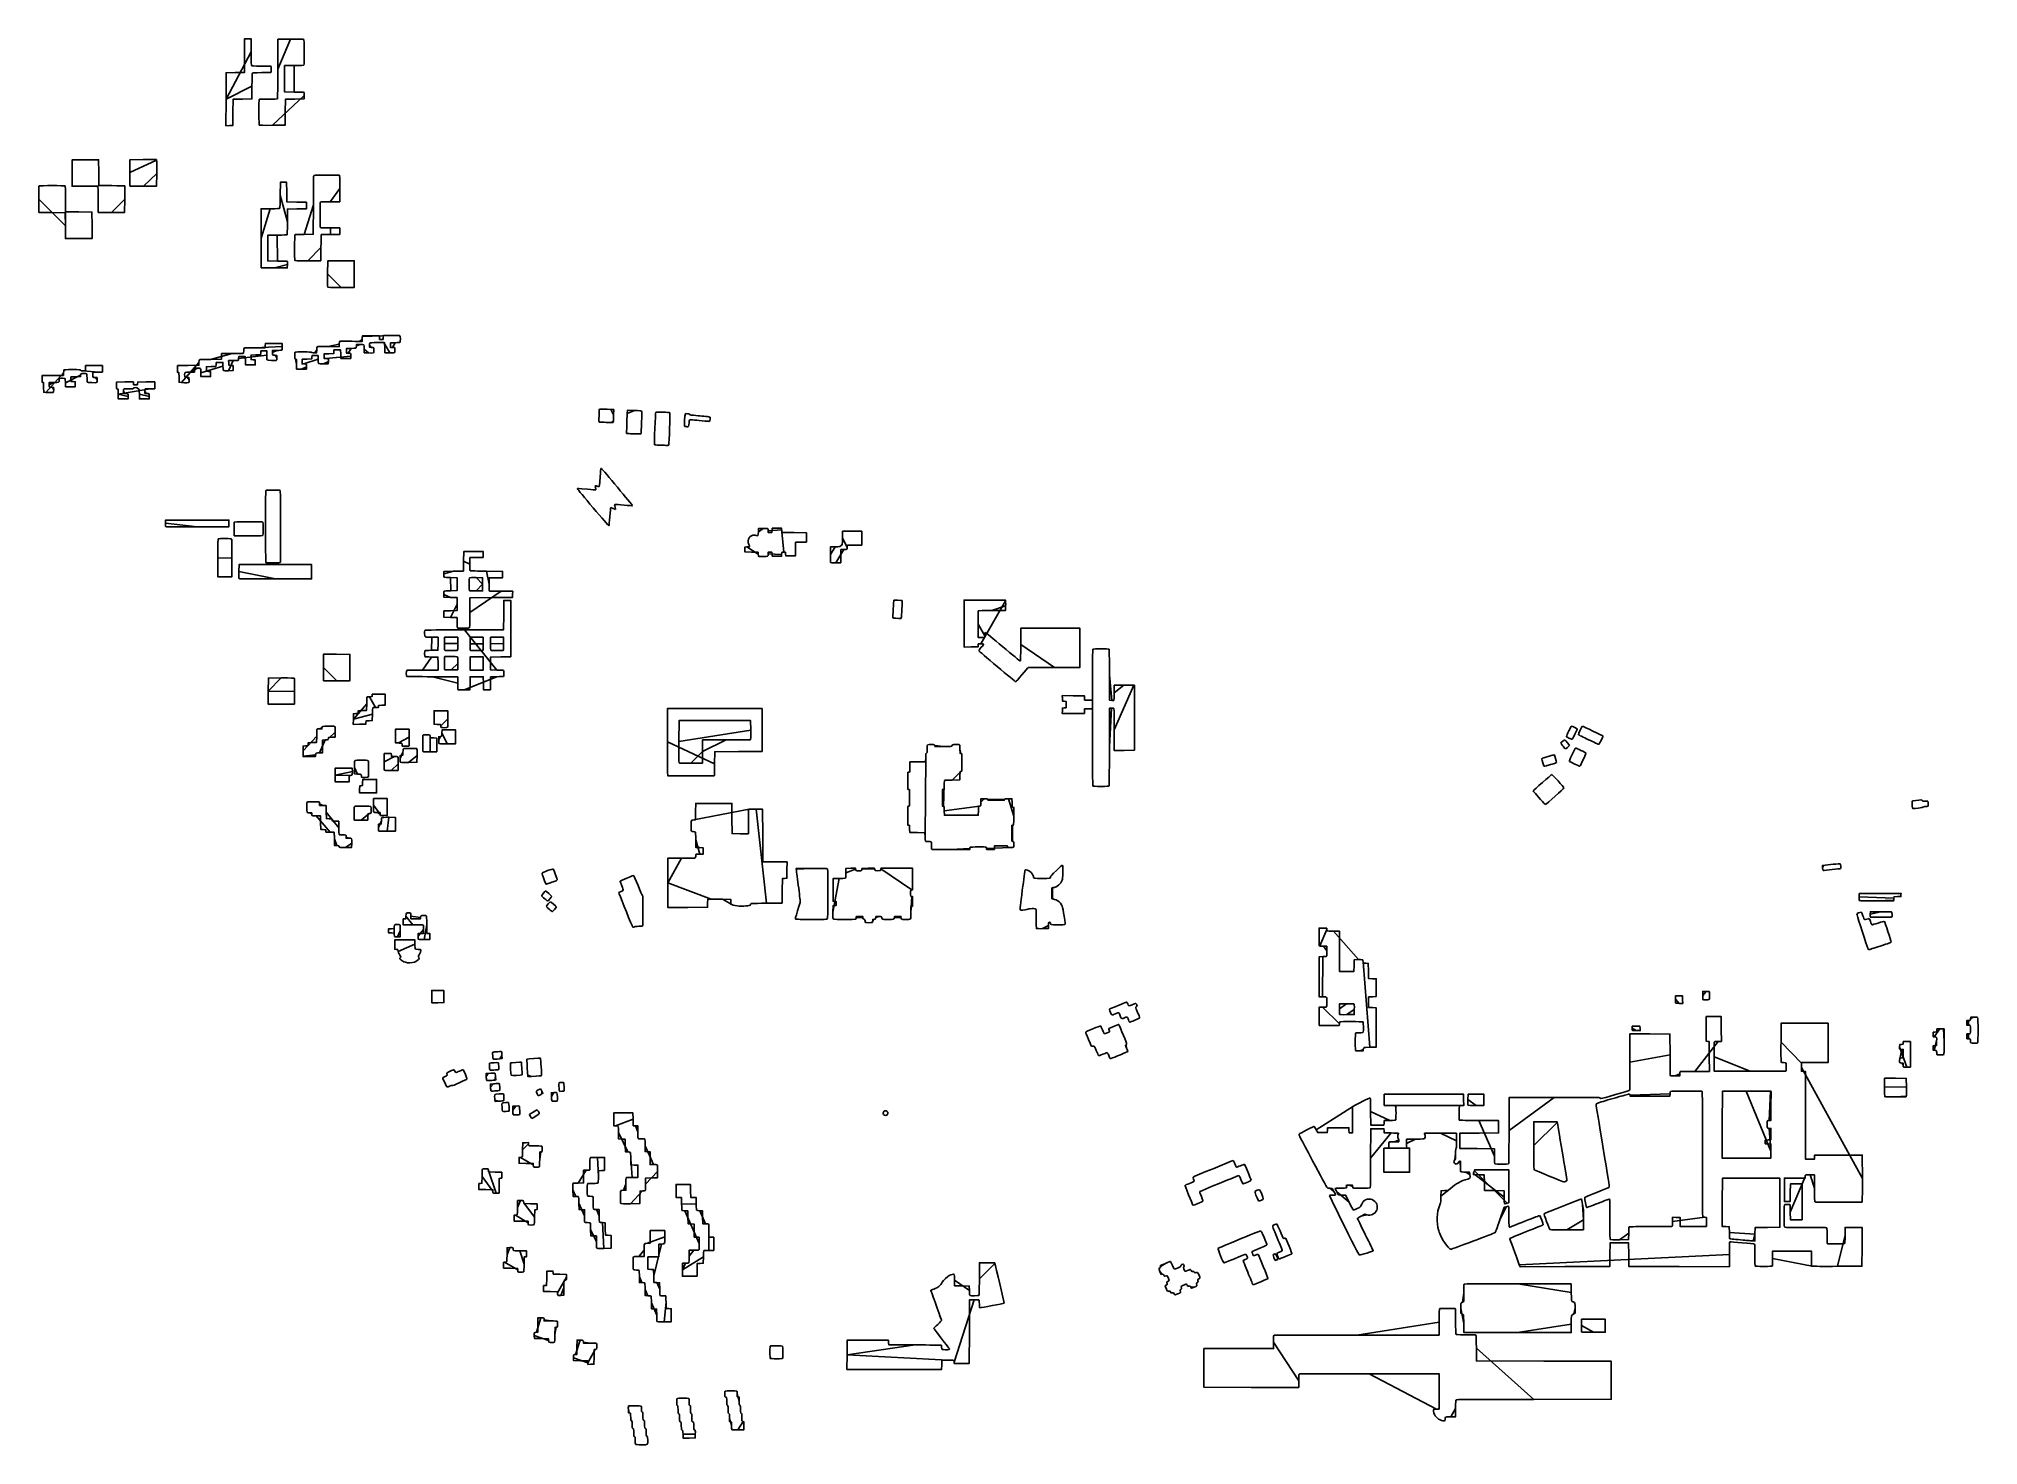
# Model space of a CAD drawing. Extents: x 19 to 602, y 71 to 494.
import ezdxf

# ---------------------------------------------------------------- set-up
doc = ezdxf.new("R2010")
doc.units = 0
doc.layers.get('0').update_dxf_attribs({"linetype": 'CONTINUOUS'})

msp = doc.modelspace()

# ---------------------------------------------------------------- linework, layer by layer
at = {"color": 7}
for points in [[(74.999499, 475.575745), (75.022459, 483.522193), (77.767803, 483.567233), (80.513136, 483.612273), (80.536416, 488.67541), (80.559696, 493.738538), (81.549072, 493.738538), (82.538448, 493.738538), (82.538448, 489.784474)], [(90.54836, 484.647313), (90.59444, 493.603434), (94.409504, 493.626954)], [(95.45056, 485.706233), (92.57472, 485.682473), (92.57472, 481.721977), (92.57472, 477.761481), (95.500088, 477.713321)], [(82.786968, 479.508729), (82.763448, 475.691281), (79.928091, 475.646241), (77.092739, 475.601201), (77.047699, 471.640705), (77.002659, 467.680209), (75.989539, 467.654769), (74.976427, 467.629329), (74.999387, 475.575777), (74.999499, 475.575745)], [(98.450992, 476.658809), (98.425472, 475.691193), (95.635128, 475.646153), (92.844776, 475.601113), (92.799736, 471.685625), (92.754696, 467.770129), (88.925672, 467.746689)], [(84.987672, 467.832201), (84.98768, 467.832281)], [(32.518218, 449.452929), (28.70981, 449.452929), (28.73325, 453.435929), (28.75669, 457.418929), (32.717186, 457.418929), (36.677674, 457.418929), (36.722714, 453.548449), (36.767754, 449.677961), (40.638242, 449.630521)], [(46.105426, 453.548449), (46.128946, 457.418929), (50.109994, 457.442369), (54.091042, 457.465809), (54.140482, 457.262353)], [(46.125466, 449.564513), (46.125426, 449.564513)], [(54.164962, 453.278417), (54.139922, 449.497945), (50.154458, 449.474505)], [(91.269504, 446.797601), (91.314544, 450.668089), (92.259664, 450.668089), (93.204784, 450.668089), (93.249824, 447.697713), (93.294864, 444.727345), (96.220232, 444.682305), (99.1456, 444.637265), (99.1456, 443.647137), (99.1456, 442.657017), (96.287736, 442.633257), (93.42988, 442.609497), (93.42988, 438.796305)], [(26.709906, 437.593953), (26.686466, 441.486937), (22.72597, 441.531977), (18.765474, 441.577017), (18.742034, 445.531609)], [(26.75301, 445.622417), (26.77645, 441.756641), (30.736946, 441.711601), (34.697442, 441.666561), (34.720882, 437.683561), (34.744322, 433.700569), (30.738842, 433.700569), (26.733362, 433.700569), (26.709922, 437.593553), (26.709906, 437.593953)], [(44.532162, 445.559921), (44.508722, 441.576921), (40.586666, 441.553481)], [(98.474928, 434.982281), (101.215792, 435.006121), (101.238752, 443.822185)], [(109.181792, 448.723193), (109.181792, 444.772329), (106.31944, 444.772329)], [(36.603674, 441.591001), (36.603618, 441.591017)], [(85.508784, 433.850985), (85.508784, 442.702089), (88.293824, 442.702089)], [(90.361848, 434.759841), (87.534144, 434.736001), (87.534144, 430.865521), (87.534144, 426.995032), (90.459512, 426.946872)], [(106.385536, 436.941353), (109.181792, 436.941353), (109.181792, 435.951225), (109.181792, 434.961105), (106.391448, 434.961105)], [(93.410424, 425.89236), (93.384904, 424.924736), (89.507864, 424.901296)], [(95.645048, 427.181576), (95.645056, 427.18156)], [(103.513472, 431.000633), (103.466032, 427.085144), (99.58304, 427.061704)], [(105.5128, 423.12464), (105.53632, 426.995128), (109.51932, 427.018568), (113.50232, 427.042008), (113.50232, 423.035568), (113.50232, 419.029128), (109.539, 419.029128)], [(85.569864, 424.938816), (85.569744, 424.93892)], [(105.532504, 419.14164), (105.53248, 419.14164)], [(83.632744, 400.937224), (86.7612, 400.937224), (86.7876, 401.589784), (86.81408, 402.242344), (89.334392, 402.242344), (91.854712, 402.242344), (91.880632, 401.298504)], [(114.987504, 402.804744), (115.887616, 402.781544), (115.910416, 403.456664)], [(115.979616, 404.334264), (116.026096, 404.536744), (118.5404, 404.536744), (121.054712, 404.536744), (121.081512, 403.974184), (121.108312, 403.411624), (121.648376, 403.411624), (122.188448, 403.411624), (122.233408, 403.996744), (122.278448, 404.581784), (124.697736, 404.605784)], [(124.161936, 399.426584), (122.728536, 399.451384), (122.683496, 400.935784), (122.638456, 402.420264), (122.368416, 402.473064)], [(125.830128, 402.446584), (124.438752, 402.421784), (124.412432, 401.724184), (124.386192, 401.026664), (125.010416, 401.026664)], [(61.61081, 390.489544), (60.890722, 390.540744), (60.866002, 392.002264), (60.841282, 393.463784), (60.615626, 393.520584), (60.38997, 393.577384), (60.41533, 394.579544), (60.44069, 395.581704), (63.636091, 395.626504), (66.831491, 395.671304), (66.857411, 396.450664)], [(74.077147, 395.365784), (74.077147, 396.535704), (73.064515, 396.510104), (72.051891, 396.484504), (72.006851, 395.899384), (71.961811, 395.314344), (70.521635, 395.269544), (69.081451, 395.224744), (69.081451, 394.549624), (69.081451, 393.874584), (69.711531, 393.829784), (70.341611, 393.784984), (70.341611, 393.019864), (70.341611, 392.254744), (68.901427, 392.254744), (67.461251, 392.254744), (67.435891, 393.419064)], [(70.349795, 397.447864), (73.582371, 397.471864), (73.627411, 398.326984), (73.672451, 399.182104), (76.867843, 399.191704)], [(77.156211, 397.069624), (75.779755, 397.069624), (75.806075, 396.372024), (75.832395, 395.674424), (76.462467, 395.629624), (77.092547, 395.584824), (77.092547, 394.819784), (77.092547, 394.054664), (75.763475, 394.029864)], [(87.220496, 398.712984), (87.218896, 400.043944), (86.34128, 400.018344), (85.463672, 399.992744), (85.418632, 399.407624), (85.373592, 398.822584), (83.933408, 398.777784), (82.493232, 398.732984), (82.493232, 398.057864), (82.493232, 397.382824), (83.123312, 397.338024), (83.753384, 397.293224), (83.753384, 396.528104), (83.753384, 395.762984), (82.313208, 395.762984), (80.873024, 395.762984), (80.827984, 397.023144), (80.782944, 398.283304), (79.792827, 398.283304), (78.802699, 398.283304), (78.775099, 397.745464)], [(90.262344, 400.127064), (88.929376, 400.127064), (88.929376, 399.453704)], [(89.78448, 398.665464), (90.234536, 398.642264), (90.260536, 397.906824)], [(96.13012, 396.003464), (96.13012, 397.430904), (95.905096, 397.516424)], [(102.67792, 397.517224), (102.65576, 398.552344), (101.755648, 398.552344), (100.855536, 398.552344), (100.810496, 398.057304), (100.765456, 397.562264), (99.325272, 397.517464), (97.885096, 397.472664), (97.858776, 396.775064), (97.832536, 396.077464), (98.410368, 396.077464)], [(101.6314, 399.424344), (102.20588, 399.451544), (102.23204, 400.303544)], [(105.742808, 396.783064), (105.716168, 396.122184), (104.255752, 396.097384)], [(112.493832, 398.402664), (112.467192, 397.741704), (110.982, 397.741704), (109.496816, 397.741704), (109.451776, 399.001864), (109.406736, 400.262024), (108.416608, 400.262024), (107.426488, 400.262024), (107.381448, 399.721944), (107.336408, 399.181944), (105.896224, 399.137144), (104.45604, 399.092344), (104.45604, 398.417224), (104.45604, 397.742184), (105.010992, 397.715784)], [(105.716336, 401.280184), (108.956744, 401.251384), (108.982744, 402.038184)], [(112.623552, 400.736904), (111.207016, 400.712104), (111.180696, 400.014504), (111.154456, 399.316904), (111.732296, 399.316904)], [(115.27764, 401.907864), (114.1774, 401.882264), (114.1534, 401.522264)], [(117.773952, 399.379544), (116.51772, 399.452344), (116.49556, 400.487464)], [(118.1116, 401.665384), (118.13792, 401.072024), (118.587976, 401.048824)], [(20.880722, 387.518904), (20.205634, 387.570104), (20.180914, 389.023544), (20.156194, 390.477064), (19.930426, 390.533864), (19.704658, 390.590664), (19.730098, 391.600824), (19.755538, 392.610984), (22.950938, 392.610984), (26.146338, 392.610984), (26.172738, 393.371624)], [(23.181882, 390.496824), (21.870802, 390.496824), (21.870802, 389.823464)], [(31.30573, 392.655064), (31.27701, 392.251544), (29.836834, 392.206744), (28.39665, 392.161944), (28.39665, 391.486824), (28.39665, 390.811784), (29.02673, 390.766984), (29.65681, 390.722184), (29.65681, 389.957064), (29.65681, 389.191944), (28.216634, 389.191944), (26.77645, 389.191944), (26.73141, 390.362104)], [(32.097818, 394.024264), (32.717122, 394.051464), (32.762162, 394.816504), (32.807202, 395.581624), (35.327522, 395.581624), (37.847834, 395.581624), (37.847834, 394.591464), (37.847834, 393.601384), (36.587674, 393.579784)], [(35.777578, 392.004984), (36.227634, 391.981784), (36.254274, 391.320824)], [(42.553154, 387.006504), (42.528434, 388.468104), (42.277922, 388.588024), (42.027418, 388.708024), (42.052858, 389.669304), (42.078378, 390.630584), (44.616202, 390.654584), (47.154034, 390.678584), (47.181554, 390.249624), (47.209074, 389.820664), (47.794146, 389.820664), (48.379218, 389.820664), (48.424258, 390.225704), (48.469298, 390.630744), (51.012114, 390.654744), (53.554938, 390.678744), (53.554938, 389.642264), (53.554938, 388.605704), (52.182266, 388.605704)], [(61.610402, 390.494504), (61.61081, 390.489544)], [(63.410635, 392.008664), (63.860691, 391.985464), (63.887331, 391.324504)], [(66.389899, 394.800744), (65.570971, 394.775144), (65.525931, 394.190104), (65.480891, 393.605064), (64.220731, 393.583464)], [(96.192048, 394.515064), (96.19228, 394.513864)], [(99.171912, 395.163224), (99.145272, 394.502264), (97.699736, 394.477464)], [(20.880674, 387.520264), (20.880722, 387.518904)], [(22.725914, 389.035224), (23.17597, 389.012024), (23.20261, 388.351064)], [(45.543978, 386.311464), (45.543978, 385.548104), (44.061018, 385.548104), (42.578058, 385.548104), (42.553338, 387.009624), (42.553154, 387.006504)], [(44.21185, 387.834984), (44.23881, 387.212984), (44.688866, 387.189784)], [(51.934746, 386.310744), (51.934746, 385.547384), (50.451794, 385.547384), (48.968834, 385.547384), (48.944114, 387.007544)], [(50.602626, 387.834264), (50.629586, 387.212264), (51.079642, 387.189064)], [(190.596888, 382.407624), (191.497, 382.350024), (191.46308, 380.769144)], [(191.371816, 378.833944), (191.314456, 378.479544), (190.685624, 378.471544)], [(195.55704, 381.215624), (195.61176, 382.151784), (197.694936, 382.088584)], [(188.661624, 378.527544), (188.661688, 378.526664)], [(196.56732, 375.097944), (196.567288, 375.098504)], [(213.219432, 377.239864), (213.219432, 377.239864)], [(205.028368, 371.678024), (205.028368, 371.678344)], [(185.27868, 352.878984), (185.278664, 352.878504)], [(56.814258, 348.245784), (56.840178, 349.139544), (66.336363, 349.139544), (75.832555, 349.139544), (75.832555, 348.149384), (75.832555, 347.159304), (66.356203, 347.136104)], [(56.834058, 347.232504), (56.834098, 347.232744)], [(77.467547, 344.473944), (77.467795, 344.473944)], [(234.94708, 345.614584), (234.97244, 346.618584), (236.3608, 346.643384)], [(237.896424, 345.916584), (237.898024, 345.394744), (238.460592, 345.421944), (239.023168, 345.449144), (239.068128, 346.079224), (239.113168, 346.709304), (240.508344, 346.709304), (241.90352, 346.709304), (241.92704, 346.259224)], [(241.996, 345.607624), (242.04144, 345.406104), (245.707936, 345.382904), (249.374432, 345.359704), (249.374432, 343.964584), (249.374432, 342.569384), (247.754232, 342.524584), (246.134032, 342.479784), (246.109872, 340.429784), (246.085632, 338.379784), (244.624648, 338.404584), (243.163656, 338.429384), (243.118696, 338.969464), (243.073656, 339.509544), (242.587112, 339.537544)], [(260.220656, 343.738904), (260.265696, 345.809144), (263.146056, 345.809144), (266.0264, 345.809144), (266.0264, 343.738904), (266.0264, 341.668664), (263.866144, 341.623864), (261.705872, 341.579064), (261.678272, 341.042104)], [(146.377704, 336.779384), (146.401464, 339.682264), (149.304328, 339.706264), (152.207192, 339.730264), (152.207192, 338.830664), (152.207192, 337.931064), (150.24944, 337.907064), (148.291696, 337.883064), (148.267456, 335.923144)], [(234.91004, 338.971384), (234.88244, 339.508344), (232.902192, 339.553144), (230.921944, 339.597944), (230.921944, 340.318024), (230.921944, 341.038104), (231.516016, 341.082904)], [(235.03344, 338.321144), (235.033576, 338.318744)], [(241.949888, 338.810024), (241.948288, 338.290104), (240.530608, 338.314904), (239.112928, 338.339704), (239.067888, 338.924824), (239.022848, 339.509864), (238.46028, 339.537064), (237.897704, 339.564264), (237.897704, 339.058984)], [(256.641136, 338.834744), (256.665216, 341.128504), (258.074008, 341.153304)], [(260.616448, 340.273864), (259.774112, 340.273864), (259.749872, 338.316184), (259.725632, 336.358424), (258.21596, 336.333624)], [(76.755923, 337.738664), (76.732723, 332.122984), (74.639963, 332.098984), (72.547203, 332.074984), (72.547203, 337.782744), (72.547179, 337.782664)], [(78.868707, 333.745384), (78.892947, 335.813704), (89.784304, 335.813704), (100.675664, 335.813704), (100.675664, 333.653464), (100.675664, 331.493144), (89.804128, 331.469944)], [(86.967008, 336.416824), (86.966976, 336.416824)], [(140.43396, 333.022184), (140.46068, 333.741944), (143.386048, 333.789944)], [(153.287344, 333.812984), (158.102952, 333.742584), (158.102952, 332.797464), (158.102952, 331.852344), (156.077696, 331.807544), (154.05244, 331.762744), (154.02812, 329.884024)], [(256.66168, 336.425144), (256.661616, 336.424824)], [(78.888523, 331.561944), (78.888547, 331.562264)], [(142.44092, 325.951864), (140.460672, 326.001464), (140.434592, 326.848504)], [(142.51268, 327.936744), (144.421144, 327.981544), (144.421144, 329.916744), (144.421144, 331.852024), (142.46468, 331.876024)], [(157.667136, 327.757224), (161.124696, 327.757224), (161.099016, 326.834664), (161.073336, 325.912024), (154.682536, 325.867224), (148.291736, 325.822424), (148.268376, 321.375064)], [(150.179104, 327.868744), (152.072112, 327.892744), (152.072112, 329.873064), (152.072112, 329.872664)], [(152.072112, 329.872664), (152.072112, 331.852904), (150.193344, 331.877704)], [(142.440936, 319.921704), (140.460688, 319.971304), (140.460688, 320.916424), (140.460688, 321.861544), (142.440936, 321.906344), (144.421184, 321.951144), (144.445424, 323.908904)], [(146.626112, 316.168744), (158.372584, 316.191144), (158.417624, 320.601704), (158.462664, 325.012264), (159.497792, 325.012264), (160.532928, 325.012264), (160.532928, 316.551224), (160.532928, 308.090184), (157.517552, 308.045384), (154.502168, 308.000584), (154.502168, 306.065304), (154.502168, 304.130024), (156.38544, 304.105224)], [(301.79744, 311.987224), (301.04072, 311.960824), (300.99592, 311.510744), (300.95112, 311.060744), (298.8584, 311.036744), (296.7656, 311.012744), (296.7656, 318.080264), (296.7656, 325.147784), (302.97464, 325.147784), (309.18376, 325.147784), (309.23336, 324.945304)], [(309.25736, 323.392584), (309.23176, 322.042424), (305.13624, 321.995224)], [(144.578768, 316.746184), (144.57868, 316.745624)], [(276.2272, 319.649464), (276.2272, 319.649464)], [(301.01728, 317.879784), (301.04048, 313.851784), (301.9856, 313.851784), (302.93072, 313.851784), (302.95392, 314.436904)], [(313.77728, 311.736504), (313.77728, 316.687144), (322.68832, 316.687144), (331.59944, 316.687144), (331.59944, 310.791384), (331.59944, 304.895704), (323.926, 304.895704)], [(136.776912, 310.046344), (138.660184, 310.070344), (138.684424, 312.028104), (138.708664, 313.985784), (136.823104, 313.985784)], [(144.625576, 312.050904), (144.601176, 313.940904), (142.620928, 313.940904), (140.64068, 313.940904), (140.61628, 312.050904)], [(144.49584, 310.048104), (144.495856, 310.048104)], [(152.27648, 312.011864), (152.25216, 313.940664), (150.294416, 313.964664), (148.336672, 313.988664), (148.336672, 312.014184)], [(152.186488, 310.010264), (152.186464, 310.010504)], [(158.39724, 312.011864), (158.37292, 313.940664), (156.43768, 313.940664), (154.502432, 313.940664), (154.478032, 312.061944)], [(158.307232, 310.010184), (158.307232, 310.010504)], [(104.231112, 304.910504), (104.231112, 308.856904), (108.214112, 308.833704), (112.197104, 308.810504), (112.197104, 304.850024), (112.197104, 300.889544), (108.275048, 300.866344)], [(134.044328, 304.084504), (138.708664, 304.084504), (138.684424, 306.042264), (138.660184, 308.000024), (136.776912, 308.024824)], [(142.660112, 304.195064), (144.601144, 304.219064), (144.625544, 306.109144), (144.625576, 306.109784)], [(152.297144, 306.064984), (152.297144, 308.045224), (150.316896, 308.045224), (148.336648, 308.045224), (148.336648, 306.064984), (148.336648, 304.084744), (150.316896, 304.084744), (152.297144, 304.084744), (152.297144, 306.064984)], [(306.71136, 305.181864), (306.71144, 305.179624)], [(95.568568, 297.683224), (95.545048, 293.868184), (91.606112, 293.844984), (87.667176, 293.821784), (87.690616, 297.760744), (87.690624, 297.760504)], [(87.690624, 297.760504), (87.714064, 301.699384), (91.550224, 301.722584)], [(104.292048, 300.903944), (104.292072, 300.903144)], [(144.624232, 300.214264), (144.601192, 302.059464), (136.99524, 302.104264)], [(144.689728, 298.254264), (144.689672, 298.254584)], [(156.39264, 302.104344), (154.502408, 302.059544), (154.457368, 300.124344), (154.412408, 298.189064), (153.377272, 298.189064), (152.342144, 298.189064), (152.317904, 300.146824), (152.293664, 302.104584), (150.316928, 302.104584), (148.340184, 302.104584), (148.315944, 300.146824), (148.291704, 298.189064), (146.511896, 298.164264)], [(335.38, 280.924824), (335.38, 292.473304), (334.16864, 292.473304), (332.95728, 292.473304), (332.93088, 291.775704), (332.90448, 291.078104), (329.5932, 291.054104), (326.28192, 291.030904), (326.30752, 291.864664), (326.33312, 292.698344), (326.87312, 292.743144), (327.4132, 292.787944), (327.4132, 293.733064), (327.4132, 294.678184), (326.87312, 294.722984), (326.33312, 294.767784), (326.30752, 295.601464), (326.28192, 296.435224), (329.5932, 296.411224), (332.90448, 296.388024), (332.93088, 295.735464), (332.95728, 295.082824), (334.16848, 295.082824), (335.37968, 295.082824), (335.37968, 302.670824)], [(340.44232, 302.635544), (340.46552, 295.038184), (341.11816, 295.011784)], [(341.85648, 297.288504), (341.90528, 299.538744), (344.74064, 299.564344)], [(347.77888, 299.540344), (347.98184, 299.490744), (347.95864, 289.748824), (347.93544, 280.006984), (344.89752, 279.982984), (341.85968, 279.958984), (341.85968, 286.163544)], [(113.252672, 289.388584), (113.277232, 290.988104), (113.97004, 291.014504), (114.662848, 291.040904), (114.690128, 291.464744), (114.717408, 291.888584), (115.977568, 291.933384), (117.23772, 291.978184), (117.28708, 294.003464)], [(118.115344, 296.092344), (118.857944, 296.118744), (118.902984, 296.478824), (118.948024, 296.838824), (120.883264, 296.838824), (122.818504, 296.838824), (122.818504, 295.218664), (122.818504, 293.598424), (121.828384, 293.553624), (120.838256, 293.508824), (120.793216, 293.193784), (120.748176, 292.878744), (119.915576, 292.853144)], [(139.499248, 287.344104), (139.470528, 287.747704), (138.4804, 287.792504), (137.49028, 287.837304), (137.49028, 289.862504), (137.49028, 291.887784), (139.560536, 291.887784), (141.630792, 291.887784), (141.654792, 289.468504)], [(207.654072, 282.497304), (207.654072, 292.563864), (221.853344, 292.541464), (236.052624, 292.518264), (236.052624, 286.082424), (236.052624, 279.646664), (228.941728, 279.601864), (221.83084, 279.557064), (221.78324, 275.956584)], [(341.08512, 292.652984), (340.41968, 292.652984), (340.41968, 281.014504)], [(103.117024, 286.441704), (103.781088, 286.441704), (103.781088, 286.705304)], [(118.997472, 290.854024), (118.947952, 288.918744), (118.002832, 288.873944), (117.057712, 288.829144), (117.012752, 288.334104), (116.967712, 287.839064), (115.097888, 287.815064), (113.22808, 287.791064), (113.25264, 289.390584), (113.252672, 289.388584)], [(126.77896, 282.211704), (125.878848, 282.256504), (125.878848, 284.281784), (125.878848, 286.307064), (127.949112, 286.307064), (130.019368, 286.307064), (130.044648, 283.966744)], [(139.634224, 286.872904), (139.634264, 286.872904)], [(139.875584, 285.208984), (139.920624, 286.127544), (141.945872, 286.127544), (143.971128, 286.127544), (143.971128, 284.057224), (143.971128, 281.986984), (141.47104, 281.962984)], [(232.656024, 286.087224), (232.632184, 288.916424), (221.87584, 288.916424), (211.119496, 288.916424), (211.096216, 282.615624)], [(98.129576, 279.871704), (98.155336, 281.266904), (98.875424, 281.311704), (99.59552, 281.356504), (99.64056, 281.806584), (99.6856, 282.256584), (100.94576, 282.301384), (102.205912, 282.346184), (102.230232, 284.274424)], [(104.786688, 283.111704), (104.006176, 283.066904), (103.981856, 281.154184), (103.957536, 279.241464), (103.08172, 279.241464)], [(107.811352, 285.484664), (107.786632, 283.966424), (106.799936, 283.921624), (105.81324, 283.876824), (105.75276, 283.579704)], [(127.964072, 281.281384), (127.964104, 281.281624)], [(136.36516, 284.052904), (136.36516, 283.748264), (137.332784, 283.722664), (138.3004, 283.697064), (138.3004, 281.626824), (138.3004, 279.556584), (136.31732, 279.532584)], [(138.904624, 283.117944), (138.930464, 284.056984), (139.290512, 284.085784)], [(138.924888, 282.059064), (138.924864, 282.058904)], [(218.163928, 279.624184), (218.187528, 283.112104), (225.319856, 283.112104)], [(287.95792, 281.398984), (287.98992, 281.173944), (290.53504, 281.149944)], [(295.52568, 280.312824), (295.55128, 279.103544), (295.77632, 279.072344)], [(476.73984, 281.225624), (476.73984, 281.225624)], [(478.5204, 283.652584), (478.5204, 283.652584)], [(484.418, 283.187624), (484.418, 283.187624)], [(101.89384, 278.595384), (101.84584, 278.117704), (100.025288, 278.093704), (98.204744, 278.068904), (98.154264, 278.273304), (98.154296, 278.272184)], [(107.831584, 272.582184), (107.831584, 274.653864), (110.3744, 274.629864), (112.917224, 274.605864), (112.942984, 273.673864)], [(114.532392, 272.869864), (113.63732, 272.896264), (113.613, 274.876424)], [(122.524424, 276.587624), (122.548424, 279.016584), (123.583552, 279.016584), (124.618688, 279.016584), (124.663648, 278.611544), (124.708688, 278.206504), (125.622816, 278.180904)], [(122.544792, 274.043304), (122.544744, 274.043144)], [(126.713232, 275.944824), (126.688992, 273.975944), (124.639056, 273.951944)], [(127.293176, 277.537544), (127.319016, 278.476504), (127.724064, 278.521304), (128.129112, 278.566104), (128.155112, 279.461224)], [(127.313456, 276.478264), (127.313416, 276.478424)], [(132.383928, 278.425064), (132.359688, 276.406184), (129.8596, 276.382184)], [(134.22456, 279.618104), (134.224552, 279.618024)], [(214.650032, 276.111304), (218.140392, 276.134504), (218.163912, 279.622424), (218.163928, 279.624184)], [(285.04104, 254.128264), (285.01944, 255.253384), (282.72408, 255.298184), (280.4288, 255.342984), (280.4032, 256.389944), (280.3776, 257.436904), (280.10904, 257.490504), (279.84048, 257.544104), (279.86448, 260.354904), (279.88848, 263.165704), (280.11352, 263.218504), (280.33856, 263.271304), (280.33856, 265.738504), (280.33856, 268.205704), (280.11352, 268.258504), (279.88848, 268.311304), (279.88848, 270.871704), (279.88848, 273.432024), (280.15856, 273.478424), (280.42856, 273.524824), (280.45336, 275.030264), (280.47816, 276.535624), (282.8388, 276.559624), (285.19944, 276.583624), (285.22424, 277.824504)], [(470.984, 275.303704), (470.984, 275.303624)], [(480.25312, 275.873384), (480.25312, 275.873384)], [(112.392696, 272.472904), (112.01716, 272.445704), (111.99164, 271.478104), (111.96612, 270.510504), (109.898912, 270.510504), (107.831696, 270.510504), (107.831696, 272.582104), (107.831584, 272.582184)], [(115.142128, 268.236344), (115.167488, 269.295384), (115.572536, 269.340184), (115.977592, 269.384984), (116.022632, 270.330104), (116.067672, 271.275224), (118.137928, 271.275224), (120.208192, 271.275224), (120.208192, 269.249944), (120.208192, 267.224744), (117.662496, 267.200744), (115.116816, 267.176744), (115.142176, 268.235784), (115.142128, 268.236344)], [(115.722584, 271.920904), (115.722576, 271.920744)], [(207.714064, 272.371224), (207.714072, 272.370744)], [(290.82616, 269.693064), (290.82616, 268.428264), (290.55472, 268.333624), (290.28336, 268.238984), (290.30736, 265.709544), (290.33136, 263.180024), (290.55632, 263.127224)], [(295.77632, 273.644824), (295.55128, 273.612824), (295.50648, 272.352664), (295.46168, 271.092504), (293.1664, 271.043704)], [(335.48712, 269.268024), (335.48808, 269.268424)], [(103.077752, 263.937384), (103.105672, 263.444264), (104.073296, 263.418664)], [(119.28368, 263.546104), (119.308, 265.514984), (121.378256, 265.514984), (123.448512, 265.514984), (123.448512, 262.994664), (123.448512, 260.474344), (122.395928, 260.448744), (121.343336, 260.423144), (121.315816, 260.853464), (121.315824, 260.854024)], [(215.53324, 259.095944), (216.070192, 259.123144), (216.094112, 261.575944), (216.118032, 264.028744), (221.56144, 264.028744), (227.00484, 264.028744), (227.0282, 259.505624), (227.05156, 254.982584), (229.504368, 254.958584), (231.957176, 254.934584), (231.957176, 258.579784), (231.957176, 262.224984), (232.159696, 262.274584)], [(234.297464, 262.298584), (236.232704, 262.272984), (236.277744, 254.396984), (236.322784, 246.520984), (239.947184, 246.497784), (243.571576, 246.474584), (243.547656, 244.022824), (243.523736, 241.570984), (242.848656, 241.526184), (242.173568, 241.481384), (242.128528, 237.790984), (242.083568, 234.100504), (237.4042, 234.055704)], [(290.8264, 261.772984), (290.8712, 260.471704), (295.9568, 260.471704), (301.04248, 260.471704), (301.08728, 261.821864), (301.13208, 263.172024), (301.40176, 263.202424)], [(301.806, 264.454504), (301.806, 265.467144), (302.79832, 265.467144)], [(303.87624, 265.242104), (303.96176, 265.017064), (306.39656, 265.017064), (308.83128, 265.017064), (308.91688, 265.242104)], [(310.08216, 265.467144), (311.16192, 265.467144), (311.18672, 264.275544), (311.21152, 263.083944), (311.45904, 262.965464), (311.70656, 262.846984), (311.70656, 260.259544)], [(469.98136, 265.262504), (469.98136, 265.262504)], [(581.78896, 262.702584), (581.78936, 262.702104)], [(100.721976, 260.901304), (100.720376, 261.238824), (100.142664, 261.238824)], [(106.23388, 255.408264), (104.996224, 255.433064), (104.951184, 255.793144), (104.906224, 256.153144), (104.186128, 256.197944), (103.46604, 256.242744), (103.421, 258.268024), (103.37596, 260.293304), (102.119464, 260.318904)], [(105.126416, 261.419224), (105.175936, 259.483944), (105.986032, 259.439144), (106.796136, 259.394344), (106.841176, 259.079304), (106.886136, 258.764264), (107.876264, 258.719464), (108.866384, 258.674664), (108.890704, 256.746424)], [(113.5636, 259.047624), (113.563976, 259.047464)], [(118.04756, 260.972264), (117.687512, 260.924264), (117.642472, 259.979144), (117.597432, 259.034024), (115.61136, 259.010024)], [(121.315824, 260.854024), (121.288224, 261.284424), (120.374104, 261.310024)], [(120.793168, 256.793864), (120.793168, 257.809064), (121.22072, 257.836264), (121.648272, 257.863464), (121.673792, 258.777624)], [(123.909896, 259.868024), (125.878768, 259.844024), (125.878768, 257.773784), (125.878768, 255.703544), (123.39736, 255.679544)], [(311.282, 257.456104), (311.07352, 257.456104), (311.09752, 255.093304), (311.12152, 252.730504), (311.34656, 252.698504)], [(108.263512, 251.356664), (107.60656, 251.383064), (107.55712, 253.363304)], [(109.044264, 250.932184), (109.044632, 250.931224)], [(112.762032, 252.103064), (112.736832, 250.843704), (110.912, 250.819704)], [(111.07164, 253.941704), (111.07164, 253.589064), (111.774528, 253.589064)], [(120.854536, 255.717144), (120.854608, 255.717304)], [(217.38568, 248.817624), (218.371496, 248.817624), (218.345976, 249.785224), (218.320456, 250.752824), (217.24032, 250.797624), (216.160184, 250.842424), (216.136104, 253.085464)], [(310.74712, 250.794824), (309.89696, 250.794824), (309.80288, 251.064904), (309.70872, 251.334904), (307.8316, 251.334904), (305.9544, 251.334904), (305.9272, 250.772344), (305.9, 250.209784), (304.72992, 250.209784), (303.55976, 250.209784), (303.53016, 250.524024)], [(207.744072, 240.176104), (207.744072, 247.557704), (211.821584, 247.557704)], [(287.00752, 250.307064), (287.00864, 250.310344)], [(298.47432, 250.461784), (298.47432, 250.164744), (292.76824, 250.164744)], [(554.7628, 244.718904), (554.7124, 245.384584), (555.01744, 245.434184)], [(171.131208, 239.803304), (171.131208, 239.803304)], [(220.750896, 235.300584), (219.760776, 235.270984), (219.715736, 234.055784), (219.670696, 232.840664), (213.707448, 232.817464), (207.7442, 232.794264), (207.7442, 240.175784), (207.744072, 240.176104)], [(246.358904, 244.271944), (246.358904, 244.497304), (251.029856, 244.497304)], [(257.360648, 231.355784), (257.385048, 233.290904), (257.880112, 233.335704), (258.375168, 233.380504), (258.375168, 233.965544), (258.375168, 234.550664), (257.880112, 234.595464), (257.385048, 234.640264), (257.385048, 238.060664), (257.385048, 241.481064), (259.25152, 241.505064)], [(261.233704, 243.236024), (261.255544, 244.541144), (262.718232, 244.565944), (264.180912, 244.590744), (264.180912, 244.291464)], [(266.08568, 244.271224), (266.11608, 244.541304), (267.98168, 244.565304), (269.8472, 244.589304), (269.8912, 244.384984)], [(271.79256, 244.383144), (271.83576, 244.585624), (276.55968, 244.585624), (281.28352, 244.585624), (281.28352, 241.345224), (281.28352, 238.104824), (281.07648, 238.104824)], [(554.87056, 243.960104), (554.87064, 243.960264)], [(170.75808, 235.428664), (170.75808, 235.428664)], [(226.965384, 233.643304), (226.64664, 233.776504), (226.64664, 234.490904), (226.64664, 235.205384), (224.193832, 235.267784)], [(281.07872, 236.034584), (281.288, 236.034584), (281.2632, 234.571944), (281.2384, 233.109224), (280.99088, 233.080424), (280.74328, 233.051624), (280.74328, 231.215544)], [(323.3188, 238.666664), (323.09376, 238.597064), (323.09376, 237.026184), (323.09376, 235.455304), (323.3188, 235.392904)], [(565.73776, 235.996984), (565.76336, 236.981384), (572.0464, 237.004584), (578.32944, 237.027784), (578.30224, 236.554584), (578.27504, 236.081384), (577.23992, 236.036584), (576.20472, 235.991784), (576.18072, 235.586744)], [(565.75664, 234.894984), (565.75776, 234.894344)], [(576.11112, 234.979144), (576.06552, 234.776664), (570.93384, 234.776664)], [(131.16376, 227.573304), (128.167624, 227.573304), (128.193384, 228.450904), (128.219144, 229.328504), (128.624192, 229.373304), (129.02924, 229.418104), (129.05572, 230.178744)], [(130.53304, 230.178744), (130.55944, 229.418104), (131.999624, 229.418104), (133.4398, 229.418104), (133.46852, 229.821704)], [(135.306136, 227.616424), (135.330056, 225.010504), (135.780112, 224.965704), (136.230168, 224.920904), (136.230168, 224.065784), (136.230168, 223.210744), (134.495368, 223.185944)], [(172.07712, 232.309544), (172.07712, 232.309544)], [(196.996424, 227.327864), (196.996424, 227.327624)], [(246.096904, 229.278504), (246.096904, 229.278504)], [(266.35848, 229.715944), (266.33048, 230.101464), (265.36816, 230.075864), (264.405864, 230.050264), (264.376024, 229.735624)], [(267.10752, 228.318344), (267.1068, 228.317784)], [(269.66152, 229.192424), (269.31248, 229.192424), (269.31248, 228.805384)], [(271.10496, 230.073944), (270.25736, 230.047544), (270.22776, 229.732904)], [(277.77296, 229.739384), (277.77296, 230.099304), (276.80536, 230.073704), (275.83768, 230.048104), (275.81048, 229.733064)], [(322.12936, 227.376584), (322.10376, 226.449864), (320.34288, 226.425864)], [(569.06736, 230.778504), (569.09376, 231.490664), (572.28312, 231.514664)], [(569.08656, 229.946264), (569.08736, 229.945944)], [(125.543928, 224.649784), (125.518808, 225.099864), (124.663696, 225.144664), (123.808592, 225.189464), (123.808592, 225.774504), (123.808592, 226.359624), (124.663696, 226.404424), (125.518808, 226.449224), (125.546408, 226.987144)], [(125.608664, 224.086824), (125.608648, 224.087224)], [(126.738144, 219.609144), (126.595272, 220.149224), (126.147048, 220.194024), (125.698816, 220.238824), (125.698816, 221.634024), (125.698816, 223.029224), (128.7142, 223.029224), (131.729576, 223.029224), (131.754616, 221.730184)], [(127.36404, 225.764904), (127.36404, 223.974264), (126.506112, 223.974264)], [(132.693336, 224.162264), (132.719736, 224.919864), (133.52984, 224.964664), (134.339936, 225.009464), (134.365136, 226.217624)], [(132.713768, 223.283464), (132.713736, 223.282744)], [(318.52016, 226.463464), (318.51976, 226.463224)], [(403.63016, 221.227064), (403.4276, 221.274264), (403.4276, 223.930504), (403.4276, 226.586824), (404.57528, 226.562024), (405.72296, 226.536424), (405.75176, 226.177544)], [(407.7696, 225.682584), (409.54672, 225.682584), (409.56992, 219.629304), (409.59312, 213.576104), (411.75336, 213.576104), (413.91368, 213.576104), (413.95848, 215.331304), (414.00328, 217.086504), (415.25648, 217.111304)], [(127.380408, 217.736344), (127.576816, 217.945464), (127.394352, 218.192264)], [(128.894208, 216.307784), (128.894216, 216.308184)], [(404.42304, 205.96856), (403.4264, 205.96856), (403.4496, 211.976824), (403.4728, 217.985064), (404.5744, 218.010664)], [(405.74856, 219.785624), (405.72296, 221.135864), (404.77784, 221.158264)], [(416.65712, 216.482104), (416.65712, 216.058104), (417.44472, 216.031704), (418.23232, 216.005304), (418.27712, 213.710024), (418.32192, 211.414664), (419.47096, 211.389864), (420.61992, 211.364264), (420.59592, 208.689144), (420.57192, 206.014), (419.4468, 205.9692), (418.3216, 205.9244), (418.3216, 204.3492), (418.3216, 202.774), (419.4468, 202.7292), (420.57192, 202.6844), (420.57192, 196.74368), (420.57192, 190.80296), (418.70544, 190.77896)], [(568.29464, 220.531784), (568.29464, 220.531784)], [(136.815208, 206.01416), (136.815208, 207.86312), (138.637936, 207.83832), (140.460664, 207.81432), (140.460664, 206.01408), (140.460664, 204.21384), (138.637936, 204.18984), (136.815208, 204.16504), (136.815208, 206.014), (136.815208, 206.01416)], [(510.56088, 205.20984), (510.58648, 206.19416), (511.6216, 206.19416), (512.65672, 206.19416), (512.68232, 205.0916), (512.70792, 203.98896), (511.6672, 203.98896)], [(510.58112, 204.1072), (510.58088, 204.1072)], [(518.73296, 206.3892), (518.73296, 207.58936), (519.71344, 207.58936)], [(518.79312, 205.12904), (518.79296, 205.12904)], [(346.31032, 198.65576), (346.31032, 198.65576)], [(348.6544, 203.6084), (348.80664, 203.22784), (348.57416, 203.0424)], [(409.53176, 197.8656), (409.50376, 197.37248), (406.4884, 197.37248), (403.47304, 197.37248), (403.44904, 200.09536), (403.42504, 202.81816), (404.48848, 202.81816)], [(411.69832, 203.87784), (409.59432, 203.85384), (409.56952, 202.32696)], [(411.81952, 200.58936), (414.00456, 200.61336), (414.02936, 202.15328), (414.02944, 202.1532)], [(516.36696, 183.56168), (520.71536, 183.56168), (520.69216, 188.03976), (520.66896, 192.51784), (520.21896, 192.56264), (519.76888, 192.60744), (519.76888, 196.29792), (519.76888, 199.98832), (522.01912, 199.98832), (524.26944, 199.98832), (524.29264, 196.27536), (524.31584, 192.5624), (523.33576, 192.5624)], [(598.55496, 197.41808), (598.12288, 197.41808), (598.12288, 198.13816), (598.12288, 198.85832), (598.56192, 198.85832)], [(599.2188, 199.44448), (599.2476, 199.80336), (600.23656, 199.82896)], [(496.8612, 186.36376), (496.8612, 194.8144), (502.86944, 194.7912), (508.87768, 194.768), (508.92408, 188.51224)], [(497.5076, 196.57304), (497.5348, 197.10304), (498.70496, 197.10304), (499.87512, 197.10304), (499.90152, 196.45048), (499.92792, 195.79792), (498.75096, 195.79792)], [(497.52704, 195.92048), (497.5276, 195.92048)], [(542.24664, 192.29208), (542.27144, 198.00776), (549.33728, 198.00776), (556.4032, 198.00776), (556.4032, 192.11208), (556.4032, 186.21632), (552.42168, 186.19312), (548.44016, 186.16992), (548.38976, 185.96832)], [(577.88864, 190.94288), (577.91504, 191.61008), (578.41008, 191.65488), (578.90512, 191.69968), (578.94992, 192.10472), (578.99472, 192.50976), (580.07488, 192.50976), (581.15504, 192.50976), (581.15504, 188.68432), (581.15504, 184.8588), (580.09568, 184.8332)], [(588.31144, 193.92744), (587.9964, 193.95144), (587.9964, 194.62656), (587.9964, 195.3016), (588.49144, 195.3464), (588.98648, 195.3912), (589.03128, 195.84128), (589.07608, 196.29136), (589.97624, 196.31776)], [(588.31168, 189.8776), (587.99664, 189.9016), (587.99664, 190.57672), (587.99664, 191.25184), (588.49168, 191.29664), (588.98672, 191.34144), (589.01152, 192.57672)], [(591.07888, 196.29376), (591.28136, 196.24336), (591.28136, 192.48256)], [(598.55496, 193.3676), (598.12288, 193.3676), (598.12288, 194.08768), (598.12288, 194.80776), (598.55496, 194.80776)], [(155.273136, 187.28864), (155.273096, 187.2884)], [(157.900168, 188.3276), (157.922888, 187.38304), (157.292808, 187.32304)], [(340.62528, 187.44512), (340.62528, 187.44504)], [(345.44392, 191.5712), (345.24648, 191.41128), (345.61312, 190.52328)], [(414.42704, 189.78384), (414.43048, 189.78232)], [(416.72576, 190.03816), (416.70176, 189.72312), (415.61968, 189.69832)], [(522.17536, 187.9616), (522.19856, 183.60632), (532.94936, 183.58312)], [(577.88944, 186.8664), (577.91584, 187.56136), (578.41096, 187.60616), (578.906, 187.65096), (578.9308, 188.88856), (578.9556, 190.12624), (578.52552, 190.12624)], [(589.1436, 188.56504), (589.14424, 188.5664)], [(599.31544, 192.07712), (599.31552, 192.07704)], [(153.181392, 181.98104), (153.152272, 182.88112), (153.782352, 182.93952)], [(153.257992, 180.914), (153.257952, 180.914)], [(154.240648, 184.0184), (154.240616, 184.01872)], [(155.95696, 181.96256), (156.014, 180.96608), (155.753288, 180.91568)], [(160.638216, 182.36352), (160.638216, 182.36352)], [(166.818936, 182.06032), (165.723768, 181.99952), (165.674008, 182.3952), (165.67404, 182.39552)], [(510.40744, 182.21152), (511.80256, 182.21152), (511.80256, 182.77864)], [(548.36576, 184.68664), (548.39216, 183.60648), (548.9772, 183.56168), (549.56232, 183.51688), (549.60712, 170.33024), (549.65192, 157.1436), (550.95704, 157.1436), (552.26224, 157.1436), (552.30704, 157.77368), (552.35184, 158.40376), (559.50768, 158.40376), (566.6636, 158.40376), (566.6868, 151.38848)], [(573.36976, 178.76016), (573.36976, 181.4916), (576.63272, 181.4684), (579.8956, 181.4444), (579.9212, 178.87912)], [(578.93064, 185.5364), (578.90584, 186.03144), (578.5908, 186.05544)], [(578.99552, 184.9232), (578.99624, 184.92592)], [(140.902352, 179.74384), (140.902352, 179.74384)], [(154.474712, 178.79456), (154.435032, 179.75728), (155.323824, 179.81488)], [(154.584248, 177.71888), (154.584272, 177.71872)], [(157.009752, 174.6004), (155.826624, 174.5396), (155.774704, 174.88664), (155.77468, 174.88656)], [(168.458568, 176.83992), (168.458568, 176.83992)], [(169.891776, 177.60112), (170.220728, 176.99824), (169.877512, 176.782)], [(172.7996, 176.04368), (172.77472, 177.12384), (173.539736, 177.19344)], [(175.175136, 177.71872), (175.175136, 177.71872)], [(424.69744, 173.29984), (423.00624, 173.34464), (423.00624, 175.00984), (423.00624, 176.67504), (434.93272, 176.67504), (446.8592, 176.67504), (446.884, 174.98728), (446.9088, 173.2996), (446.37416, 173.2996)], [(448.18464, 175.10176), (448.20944, 176.67376), (450.5948, 176.67376), (452.98008, 176.67376), (452.98008, 175.00856), (452.98008, 173.34336), (450.61504, 173.31936)], [(460.5184, 165.74512), (460.5416, 175.68616), (474.08832, 175.70856)], [(508.9032, 176.80568), (508.876, 176.13328), (502.89032, 176.13328), (496.90456, 176.13328), (496.87336, 176.35832)], [(531.7392, 177.59832), (524.62832, 177.57352), (524.60512, 167.51416), (524.58192, 157.45488), (531.89576, 157.47808), (539.20952, 157.50128), (539.20952, 159.61656), (539.21048, 159.61696)], [(538.71744, 168.81448), (539.21048, 168.84248), (539.23368, 173.1836), (539.25688, 177.52472), (539.05352, 177.57352)], [(573.43024, 175.96872), (573.42976, 175.96864)], [(579.8972, 176.11128), (579.8476, 175.90872), (576.66896, 175.90872)], [(158.100896, 171.55784), (158.100896, 171.55792)], [(161.179784, 171.87112), (161.163224, 173.07328), (162.108344, 173.13568)], [(161.245224, 170.54096), (161.245224, 170.54144)], [(166.669552, 169.63072), (166.669552, 169.63072)], [(172.868816, 174.76144), (172.8688, 174.76104)], [(191.992008, 167.1992), (191.496944, 167.2224), (191.496944, 169.15768), (191.496944, 171.09288), (194.377304, 171.09288), (197.257664, 171.09288), (197.307184, 169.15768)], [(272.59904, 170.61256), (272.59904, 170.61264)], [(402.57192, 166.0376), (403.04056, 165.154), (404.47264, 165.154), (405.90464, 165.154), (405.94944, 165.87408), (405.99424, 166.59416), (409.18968, 166.59416), (412.38504, 166.59416), (412.41144, 165.8516), (412.43784, 165.10896), (412.97424, 165.10896), (413.51072, 165.10896), (413.51072, 169.02584), (413.51072, 172.94264), (413.8032, 173.12496)], [(418.93296, 171.4512), (418.95616, 167.40432), (420.9364, 167.40432), (422.91664, 167.40432), (422.96144, 168.07936), (423.00624, 168.75448), (424.69744, 168.79928)], [(448.20504, 173.41256), (448.20464, 173.41248)], [(195.700912, 159.3472), (195.007488, 159.392), (194.962448, 161.28224), (194.917408, 163.17248), (193.92728, 163.21728), (192.93716, 163.26208), (192.91284, 165.17352)], [(198.06776, 167.17752), (198.742848, 167.17752), (198.742848, 165.38464)], [(425.07648, 165.03992), (423.00624, 165.06312), (422.96144, 165.6932), (422.91664, 166.32328), (420.9364, 166.32328), (418.95616, 166.32328), (418.93296, 157.51088)], [(432.3772, 163.19608), (429.75712, 163.17208), (429.73232, 161.91888)], [(444.72248, 162.6976), (444.69848, 164.97264), (439.97288, 164.99584)], [(451.49528, 168.80096), (457.39104, 168.75456), (457.39104, 166.90936), (457.39104, 165.06416), (451.54032, 165.01936), (445.6896, 164.97456), (445.6896, 162.67928), (445.6896, 160.38392), (450.91024, 160.33912), (456.13088, 160.29432), (456.15488, 158.0484)], [(475.03072, 168.23552), (474.98432, 168.43808), (471.4756, 168.43808), (467.96688, 168.43808), (467.96688, 161.24248)], [(539.21048, 159.61696), (539.21048, 161.73224), (538.35544, 161.77704), (537.50032, 161.82184), (537.50032, 162.36192), (537.50032, 162.902), (538.35544, 162.9468), (539.21048, 162.9916), (539.21048, 164.70176), (539.21048, 166.412), (538.71744, 166.44)], [(167.309144, 155.43144), (167.284024, 155.88152), (165.16876, 155.92632), (163.053496, 155.97112), (163.053496, 156.82624), (163.053496, 157.68136), (163.473872, 157.70856)], [(164.1094, 160.0288), (164.13364, 162.09192), (165.011248, 162.11752), (165.888856, 162.14312), (165.888856, 161.81896)], [(169.578536, 159.33112), (169.26428, 159.30152), (169.24012, 157.14848)], [(186.602896, 157.72504), (188.755288, 157.72504), (188.731048, 155.76736), (188.706808, 153.8096), (187.806696, 153.7648), (186.906584, 153.72), (186.882104, 151.92664)], [(200.903128, 161.23304), (200.903128, 159.44384), (201.64572, 159.41744), (202.38832, 159.39104), (202.41264, 157.47832), (202.43696, 155.56552), (203.408096, 155.56552)], [(430.27504, 160.51816), (430.61256, 160.51816), (430.61256, 156.87168), (430.61256, 153.22528), (426.76464, 153.24848), (422.91664, 153.27168), (422.91664, 156.87216), (422.91664, 160.47256), (423.45672, 160.49576)], [(425.99504, 162.40784), (427.37216, 162.40784), (427.37216, 162.84072)], [(444.20336, 156.9616), (444.47336, 157.30144), (444.47336, 158.8096)], [(155.177496, 147.60616), (155.177496, 148.00224), (153.084736, 148.02624), (150.991976, 148.05024), (150.991976, 148.95032), (150.991976, 149.8504), (151.442032, 149.8952), (151.892088, 149.94), (151.916328, 152.00312)], [(153.84364, 153.76424), (153.87236, 153.36072), (155.852608, 153.31592), (157.832848, 153.27112), (157.832848, 152.37096), (157.832848, 151.47088), (157.472808, 151.42608), (157.11276, 151.38128), (157.06772, 149.176), (157.02268, 146.97072), (156.155896, 146.94512)], [(167.373888, 154.86768), (167.373864, 154.86888)], [(180.830736, 149.97896), (182.405928, 150.02936), (182.430248, 151.94208), (182.454568, 153.8548), (183.255512, 153.8548)], [(197.050712, 151.69576), (198.742928, 151.69576), (198.742928, 153.53816), (198.742928, 155.38048), (197.685296, 155.40608), (196.627664, 155.43168), (196.603264, 157.27432)], [(204.663048, 153.45008), (204.638648, 151.56008), (202.86092, 151.53528), (201.0832, 151.51048), (201.0832, 149.67816)], [(445.9136, 155.03736), (445.9136, 156.55656), (445.68976, 156.55656)], [(448.73568, 152.55144), (448.65888, 153.27152), (447.4048, 153.29632)], [(449.79984, 152.86216), (449.82944, 152.55112), (451.4496, 152.50632), (453.06984, 152.46152), (453.11464, 150.1212), (453.15944, 147.78088), (456.0848, 147.73608), (459.01016, 147.69128), (459.03416, 145.7336)], [(459.91056, 143.94016), (460.45064, 144.09096), (460.45064, 149.04112), (460.45064, 153.99128), (455.32368, 153.99128), (450.1968, 153.99128), (450.136, 153.69376)], [(549.51824, 151.90168), (549.51824, 151.52024), (546.39032, 151.49704), (543.26248, 151.47304), (543.26248, 147.96256), (543.26248, 144.45208), (544.11752, 144.45208), (544.97264, 144.45208), (545.01744, 147.10744), (545.06224, 149.7628), (546.81744, 149.7628), (548.57272, 149.7628), (548.57272, 144.36208), (548.57272, 138.96144), (546.81744, 138.96144), (545.06224, 138.96144), (545.03824, 141.20744)], [(552.28536, 148.46592), (552.26216, 152.46336), (550.96392, 152.48816)], [(155.23328, 147.06504), (155.233336, 147.06464)], [(180.088128, 145.95352), (179.25552, 145.97912), (179.23128, 147.93688)], [(194.474752, 147.82528), (195.142472, 147.82528), (195.142472, 149.65248)], [(200.133816, 147.62536), (199.417992, 147.59896), (199.372952, 145.70872), (199.327912, 143.81848), (196.486304, 143.79448)], [(211.889296, 143.68344), (211.839776, 145.61872), (211.02968, 145.66352), (210.219576, 145.70832), (210.219576, 147.64352), (210.219576, 149.5788), (212.379848, 149.5788), (214.540112, 149.5788), (214.585152, 147.64352), (214.630192, 145.70832), (215.462792, 145.68272), (216.2954, 145.65712), (216.2954, 143.78128)], [(407.86208, 147.51208), (407.34416, 148.4116), (406.6576, 148.438)], [(408.76216, 147.37576), (409.32472, 146.4312), (410.35984, 146.3864), (411.39496, 146.3416), (412.47512, 144.21408)], [(413.51024, 149.01448), (413.51024, 149.35656), (412.5704, 149.35656)], [(440.06312, 146.02528), (440.10792, 147.69048), (441.17448, 147.71608), (442.24112, 147.74168), (442.92976, 148.34832)], [(477.58296, 150.52672), (477.58272, 150.52672)], [(534.41568, 134.61632), (534.43968, 136.61912), (538.17512, 136.66392), (541.91064, 136.70872), (541.91064, 144.0896), (541.91064, 151.47056), (533.26952, 151.47056), (524.62848, 151.47056), (524.60528, 144.20504), (524.58208, 136.93944), (525.64024, 136.91384), (526.6984, 136.88824), (526.7432, 135.11776)], [(165.778952, 138.05928), (165.753752, 138.50936), (163.638488, 138.55416), (161.523224, 138.59896), (161.523224, 139.45408), (161.523224, 140.30912), (161.943608, 140.33632)], [(162.579128, 142.65664), (162.603368, 144.71976), (163.478448, 144.74536)], [(164.46892, 144.08952), (164.49364, 143.81952), (166.47388, 143.77472), (168.454128, 143.72992), (168.454128, 142.8748), (168.454128, 142.01968), (168.094088, 141.97488), (167.73404, 141.93008), (167.70988, 139.77704)], [(182.720952, 140.17848), (182.720952, 141.96792), (181.888352, 141.99352), (181.055744, 142.01912), (181.006224, 143.9544)], [(186.279448, 142.04504), (187.086584, 142.01864), (187.110984, 140.176)], [(193.58344, 143.83208), (193.583552, 143.83376)], [(217.174808, 131.8536), (217.150408, 133.73744), (216.40956, 133.76384), (215.66872, 133.79024), (215.64448, 135.74432), (215.62024, 137.69848), (214.720128, 137.74328), (213.820016, 137.78808), (213.775056, 139.72336), (213.730016, 141.65856), (212.852408, 141.68416)], [(217.335216, 141.68464), (218.140632, 141.65824), (218.185592, 139.72296), (218.230632, 137.78776), (219.082672, 137.76136)], [(365.4496, 143.52744), (365.4496, 143.52744)], [(385.12664, 144.82832), (385.12664, 144.82808)], [(417.75392, 140.48672), (417.2348, 140.64392), (416.13392, 140.09208)], [(459.64056, 142.89), (459.10048, 142.7396), (457.79536, 138.9688)], [(459.91, 143.94104), (459.91056, 143.94016)], [(482.88984, 138.95936), (482.91624, 141.92976), (482.63112, 143.55)], [(165.843648, 137.49624), (165.843672, 137.49672)], [(186.299536, 132.3436), (186.276416, 134.0988), (185.421312, 134.1436), (184.5662, 134.1884), (184.5418, 136.07448)], [(188.103288, 138.10312), (188.886784, 138.05832), (188.931824, 136.21312), (188.976864, 134.36792), (189.831968, 134.32312), (190.68708, 134.27832), (190.68708, 132.34304), (190.68708, 130.40784), (188.547112, 130.38384)], [(201.627808, 131.91048), (202.388424, 131.93688), (202.433384, 133.82712), (202.478424, 135.71736), (204.638696, 135.71736), (206.798968, 135.71736), (206.823368, 133.83856)], [(220.074472, 135.65336), (220.076072, 133.78928), (220.818664, 133.76288), (221.561256, 133.73648), (221.561256, 131.75624), (221.561256, 129.776), (220.053568, 129.7512)], [(477.85112, 135.96576), (482.86352, 135.98896), (482.88992, 138.95936), (482.88984, 138.95936)], [(493.70312, 132.994), (496.45472, 133.018), (496.47952, 134.90408), (496.47952, 134.90472)], [(509.6416, 138.47472), (509.6416, 139.73024), (510.7892, 139.70464), (511.93688, 139.67904), (511.96168, 138.30536), (511.98648, 136.93176), (515.92208, 136.95496), (519.85776, 136.97816), (519.85776, 138.32832), (519.85776, 139.67848), (519.36544, 139.70648)], [(533.91984, 132.62472), (534.39072, 132.61272), (534.41472, 134.61544), (534.41568, 134.61632)], [(561.4892, 134.33256), (561.4892, 136.66648), (564.0552, 136.66648), (566.62112, 136.66648), (566.59792, 130.83824), (566.57472, 125.01), (559.19384, 124.9852)], [(159.428912, 128.4512), (159.453072, 130.5876), (160.300656, 130.614)], [(163.323512, 129.6476), (165.30376, 129.598), (165.30376, 128.74288), (165.30376, 127.88776), (164.94372, 127.84296), (164.583672, 127.79816), (164.559512, 125.64512)], [(186.364952, 130.47384), (186.364816, 130.47416)], [(199.076008, 127.93136), (200.6332, 127.93136), (200.6332, 129.81064)], [(205.868144, 131.69272), (205.08876, 131.66712), (205.04372, 129.77688), (204.99868, 127.88664), (203.37848, 127.84184), (201.75828, 127.79704), (201.75828, 125.95184), (201.75828, 124.10656), (202.613384, 124.06176), (203.468488, 124.01696), (203.518008, 122.08176)], [(214.133456, 128.00096), (214.135056, 129.82368), (215.552736, 129.82368)], [(526.7448, 128.5676), (526.7448, 124.874), (511.64536, 124.8964), (496.546, 124.9188), (496.5012, 128.47424), (496.4564, 132.02968), (493.66608, 132.02968), (490.87568, 132.02968), (490.83088, 128.47424), (490.78608, 124.9188), (477.31488, 124.8964), (463.84368, 124.8732), (463.6128, 125.48112), (463.6112, 125.47992)], [(551.6104, 125.0092), (551.40784, 125.058), (551.40784, 127.30656), (551.40784, 129.55512), (545.55712, 129.55512), (539.7064, 129.55512), (539.7064, 127.36784)], [(162.62856, 123.92752), (162.60344, 124.3776), (160.488176, 124.4224), (158.372912, 124.4672), (158.372912, 125.32224), (158.372912, 126.17736), (158.687952, 126.20136)], [(162.69328, 123.36432), (162.69328, 123.36496)], [(174.598952, 116.99664), (174.574952, 117.35672), (172.482192, 117.38072), (170.389432, 117.40472), (170.389432, 118.29848), (170.389432, 119.19216), (170.861992, 119.21936), (171.334544, 119.24656), (171.379584, 121.40688), (171.424624, 123.56712), (172.324736, 123.56712), (173.224848, 123.56712), (173.269888, 123.11704), (173.314928, 122.66704), (175.295176, 122.62224), (177.275424, 122.57744), (177.275424, 121.72352)], [(218.460472, 127.79584), (218.410872, 125.9056), (217.490032, 125.88), (216.5692, 125.8544), (216.54496, 123.94472), (216.52064, 122.03512), (214.336104, 122.01112), (212.151576, 121.98712), (212.175816, 123.94648), (212.175368, 123.9484)], [(212.175368, 123.9484), (212.199608, 125.90776), (213.096568, 125.93416)], [(301.35528, 121.20032), (301.35528, 126.04288), (303.6528, 126.04288), (305.95032, 126.04288), (306.02632, 125.8404)], [(356.32168, 122.60424), (355.96696, 122.57784), (355.63008, 123.38552)], [(355.78744, 124.92296), (355.76744, 125.24872), (357.2524, 125.86352)], [(390.222, 126.87536), (390.222, 126.87536)], [(391.33776, 127.27936), (391.33776, 127.2804)], [(176.489392, 118.50312), (176.465312, 116.27664), (175.590232, 116.25104)], [(199.935616, 120.1004), (199.193024, 120.1004), (199.193024, 121.84832)], [(201.772552, 116.1604), (200.948256, 116.186), (200.923856, 118.07208)], [(204.436104, 120.08256), (205.268712, 120.05696), (205.293112, 118.17088)], [(293.90472, 120.81952), (293.92952, 119.15672), (296.1348, 119.11192), (298.34008, 119.06712), (298.36488, 117.67576)], [(359.87752, 116.7464), (359.8808, 116.74912)], [(365.90992, 118.74432), (365.07416, 118.3948), (364.89768, 118.68432)], [(383.47144, 119.6292), (383.47168, 119.62944)], [(446.56112, 114.25968), (446.90472, 114.43496), (446.90472, 116.98744)], [(463.16128, 119.7196), (479.17376, 119.6972), (479.21856, 117.15104)], [(174.669096, 116.43104), (174.668952, 116.43088)], [(204.391784, 110.33584), (204.368664, 112.136), (203.603568, 112.1808), (202.838472, 112.2256), (202.814072, 114.06392)], [(207.19936, 114.20576), (207.24896, 112.31552), (208.014048, 112.27072), (208.779144, 112.22592), (208.779144, 110.29072), (208.779144, 108.35544), (206.639184, 108.33144)], [(299.76792, 114.95136), (298.42992, 114.92656), (298.38512, 105.38536), (298.34032, 95.84416), (296.06752, 95.82016), (293.7948, 95.79616), (293.7948, 96.18024)], [(446.90768, 107.76464), (446.85968, 110.41416), (446.45464, 110.65088), (446.0496, 110.88752), (446.0248, 112.35488)], [(480.38864, 112.39016), (480.38864, 110.91672), (479.96856, 110.67136)], [(168.31912, 105.18048), (168.63416, 105.20448), (168.65832, 107.34224), (168.68248, 109.48), (169.571336, 109.48)], [(170.569456, 108.8876), (170.569456, 108.57992), (172.486696, 108.57992)], [(174.169112, 106.67448), (173.854856, 106.64488), (173.831496, 104.48464)], [(204.457008, 108.42144), (204.457064, 108.42144)], [(414.80912, 104.35056), (439.52312, 104.35056), (439.52312, 108.24808)], [(446.97544, 105.0928), (446.97488, 105.09264)], [(479.21856, 107.59072), (479.21856, 105.0704), (463.10648, 105.0704)], [(482.29904, 107.23288), (482.32304, 109.07568), (485.87848, 109.07568), (489.43392, 109.07568), (489.43392, 107.1404), (489.43392, 105.2052), (485.89856, 105.182)], [(482.31872, 105.2744), (482.31904, 105.27408)], [(171.902512, 102.73184), (171.874592, 103.22496), (169.759328, 103.26976), (167.644064, 103.31456), (167.618304, 104.1896)], [(172.037504, 102.17024), (172.037528, 102.17064)], [(180.005264, 98.5168), (180.42564, 98.544), (180.4498, 100.68176), (180.47396, 102.81952), (181.362816, 102.81952)], [(182.360944, 102.22712), (182.360944, 101.91944), (184.278184, 101.91944)], [(185.960592, 100.014), (185.646336, 99.9844), (185.601296, 97.77912), (185.556256, 95.57384), (184.638216, 95.54824), (183.720192, 95.52264), (183.693072, 96.04328), (183.693152, 96.04344)], [(261.592448, 98.3868), (261.615808, 102.77488), (267.82656, 102.77488), (274.03736, 102.77488), (274.08216, 102.09976), (274.12696, 101.42472), (282.04792, 101.37832)], [(397.30784, 90.56688), (397.30784, 88.59736), (383.06352, 88.62056), (368.81928, 88.64296), (368.81928, 94.44872), (368.81928, 100.2544), (379.28304, 100.2776), (389.74688, 100.3008), (389.74688, 102.23256)], [(450.70576, 100.38232), (450.72896, 96.56488), (470.98152, 96.52008), (491.234, 96.47528), (491.234, 90.75952), (491.234, 85.04384), (467.97512, 85.02144)], [(183.693152, 96.04344), (183.666032, 96.56408), (181.550768, 96.60888), (179.435504, 96.65368), (179.409344, 97.45016)], [(238.497912, 97.29896), (238.49792, 97.2992)], [(291.8548, 96.7688), (290.06112, 96.744), (290.03632, 95.37136), (290.01152, 93.99864), (275.7912, 93.99864), (261.570936, 93.99864), (261.594296, 98.38672), (261.592448, 98.3868)], [(438.71816, 82.11728), (439.52448, 82.11728), (439.50128, 87.40544), (439.47808, 92.6936), (418.51496, 92.716)], [(196.177296, 80.96152), (195.90756, 80.99192), (195.88188, 81.9748)], [(228.62668, 86.59856), (228.62668, 85.80424), (228.896712, 85.74984), (229.166744, 85.69624), (229.166744, 84.57016)], [(444.4732, 82.28776), (444.4732, 79.77848), (442.99904, 79.77848)], [(226.895112, 77.11608), (226.871432, 78.19064), (226.578896, 78.26664), (226.28636, 78.34264), (226.28636, 79.51248)], [(226.96056, 75.92808), (226.960552, 75.92712)], [(230.336904, 78.3244), (230.561936, 78.2924), (230.561936, 77.07728), (230.561936, 75.86208), (228.78212, 75.83808)], [(440.23448, 78.68688), (440.23496, 78.68544)], [(198.040848, 71.5136), (198.040864, 71.51392)], [(216.005296, 74.57952), (215.980096, 73.4312), (214.160072, 73.4072), (212.340048, 73.3832), (212.314848, 74.53016), (212.314848, 74.52944)]]:
    msp.add_lwpolyline(points, close=True, dxfattribs=at)
for points in [[(82.538448, 489.784474), (82.538448, 486.309881), (82.555568, 485.813257), (82.679896, 485.688961)], [(94.409504, 493.626954), (97.151144, 493.643834), (98.25916, 493.622154), (98.347496, 493.548394)], [(98.347496, 493.548394), (98.447832, 493.465122), (98.470168, 492.75769), (98.469048, 489.699426)], [(98.469048, 489.699426), (98.468248, 487.638602), (98.435848, 485.902425), (98.397048, 485.841249)], [(82.679896, 485.688961), (82.802464, 485.566393), (83.197656, 485.547513), (85.640632, 485.547513)], [(85.640632, 485.547513), (88.128424, 485.547513), (88.466352, 485.530793), (88.514568, 485.405137)], [(88.514568, 483.709649), (88.466408, 483.584153), (88.136768, 483.567265), (85.73524, 483.567265)], [(88.514568, 485.405137), (88.544648, 485.326817), (88.569208, 484.945345), (88.569208, 484.557393)], [(88.569208, 484.557393), (88.569208, 484.169441), (88.544648, 483.787953), (88.514568, 483.709649)], [(90.48084, 475.668689), (90.4926, 475.681089), (90.523, 479.721449), (90.54836, 484.647313)], [(98.397048, 485.841249), (98.343928, 485.757585), (97.613728, 485.724129), (95.45056, 485.706233)], [(82.910504, 483.446721), (82.841464, 483.363497), (82.803184, 482.144321), (82.786968, 479.508729)], [(85.73524, 483.567265), (83.568472, 483.567265), (82.990064, 483.542545), (82.910504, 483.446721)], [(84.87872, 471.651345), (84.87872, 473.691905), (84.90328, 475.425521), (84.93336, 475.503825)], [(84.93336, 475.503825), (84.98152, 475.629337), (85.312128, 475.646209), (87.723712, 475.646209)], [(87.723712, 475.646209), (89.228344, 475.646209), (90.469056, 475.656369), (90.48084, 475.668689)], [(95.500088, 477.713321), (97.109032, 477.686841), (98.436944, 477.656441), (98.450992, 477.645801)], [(98.450992, 477.645801), (98.465072, 477.635161), (98.465072, 477.191001), (98.450992, 476.658809)], [(84.98768, 467.832281), (84.905928, 467.914033), (84.87872, 468.867721), (84.87872, 471.651345)], [(88.925672, 467.746689), (86.02256, 467.728929), (85.070288, 467.749889), (84.987672, 467.832201)], [(54.140482, 457.262353), (54.167682, 457.150449), (54.178722, 455.357673), (54.164962, 453.278417)], [(18.742034, 445.531609), (18.723634, 448.635569), (18.742834, 449.501689), (18.832042, 449.558233)], [(18.832042, 449.558233), (18.979082, 449.651577), (26.471098, 449.652729), (26.617994, 449.559033)], [(26.617994, 449.559033), (26.703258, 449.504873), (26.735066, 448.577689), (26.75301, 445.622417)], [(36.434642, 449.344921), (36.354042, 449.425529), (35.360306, 449.452929), (32.518218, 449.452929)], [(36.542658, 445.444433), (36.542658, 448.274121), (36.515218, 449.264329), (36.434642, 449.344921)], [(40.638242, 449.630521), (42.76701, 449.604441), (44.519274, 449.574041), (44.532162, 449.563001)], [(44.532162, 449.563001), (44.545042, 449.551961), (44.545042, 447.750569), (44.532162, 445.559921)], [(46.125426, 449.564513), (46.101506, 449.626913), (46.092466, 451.419681), (46.105426, 453.548449)], [(50.154458, 449.474505), (47.014242, 449.456025), (46.159762, 449.475137), (46.125466, 449.564513)], [(101.238752, 443.822185), (101.256752, 450.737929), (101.285872, 452.653593), (101.373768, 452.709417)], [(101.373768, 452.709417), (101.503752, 452.791961), (108.826544, 452.810385), (109.039416, 452.728697)], [(109.039416, 452.728697), (109.166256, 452.680057), (109.181792, 452.242833), (109.181792, 448.723193)], [(36.603618, 441.591017), (36.570098, 441.624537), (36.542658, 443.358569), (36.542658, 445.444433)], [(91.15168, 442.814601), (91.19176, 442.876521), (91.244752, 444.668833), (91.269504, 446.797601)], [(103.349064, 444.664321), (103.268544, 444.583801), (103.241056, 443.610889), (103.241056, 440.842009)], [(106.31944, 444.772329), (104.213176, 444.772329), (103.428544, 444.743769), (103.349064, 444.664321)], [(40.586666, 441.553481), (38.429538, 441.540601), (36.637186, 441.557481), (36.603674, 441.591001)], [(88.293824, 442.702089), (90.423008, 442.702089), (91.096008, 442.728569), (91.15168, 442.814601)], [(93.42988, 438.796305), (93.42988, 435.726041), (93.40644, 434.963681), (93.30972, 434.883377)], [(103.241056, 440.842009), (103.241056, 437.261913), (103.247456, 437.124345), (103.41516, 437.034529)], [(85.569744, 424.93892), (85.536224, 424.97244), (85.508784, 428.982873), (85.508784, 433.850985)], [(93.30972, 434.883377), (93.228832, 434.816257), (92.265104, 434.775865), (90.361848, 434.759841)], [(95.645056, 427.18156), (95.563472, 427.39416), (95.581056, 434.717521), (95.663456, 434.847257)], [(95.663456, 434.847257), (95.716416, 434.930617), (96.419784, 434.964393), (98.474928, 434.982281)], [(103.41516, 437.034529), (103.524456, 436.976049), (104.63012, 436.941353), (106.385536, 436.941353)], [(103.580992, 434.938625), (103.569952, 434.926225), (103.539552, 433.154153), (103.513472, 431.000633)], [(106.391448, 434.961105), (104.856752, 434.961105), (103.592048, 434.950945), (103.580992, 434.938625)], [(90.459512, 426.946872), (92.068464, 426.920392), (93.396368, 426.889992), (93.410424, 426.879352)], [(93.410424, 426.879352), (93.424504, 426.868712), (93.424504, 426.424552), (93.410424, 425.89236)], [(99.58304, 427.061704), (96.10072, 427.040664), (95.694368, 427.053064), (95.645048, 427.181576)], [(89.507864, 424.901296), (87.375488, 424.888416), (85.603392, 424.905296), (85.569864, 424.938816)], [(105.53248, 419.14164), (105.50872, 419.20356), (105.49992, 420.995872), (105.5128, 423.12464)], [(109.539, 419.029128), (106.451376, 419.029128), (105.566144, 419.054008), (105.532504, 419.14164)], [(108.982744, 402.038184), (109.006744, 402.765704), (109.023784, 402.828744), (109.208864, 402.875144)], [(109.208864, 402.875144), (109.380736, 402.918344), (111.749464, 402.889544), (114.987504, 402.804744)], [(115.910416, 403.456664), (115.922976, 403.827944), (115.954096, 404.222904), (115.979616, 404.334264)], [(118.201608, 402.351384), (118.122328, 402.288184), (118.09368, 402.069864), (118.1116, 401.665384)], [(122.368416, 402.473064), (121.927408, 402.558584), (118.329904, 402.453864), (118.201608, 402.351384)], [(124.697736, 404.605784), (126.407288, 404.622584), (127.153256, 404.597784), (127.240552, 404.527384)], [(127.291432, 402.581624), (127.242392, 402.504824), (126.804976, 402.464104), (125.830128, 402.446584)], [(127.240552, 404.527384), (127.376944, 404.414184), (127.419568, 402.783384), (127.291432, 402.581624)], [(66.857411, 396.450664), (66.874051, 396.952104), (66.925011, 397.264744), (67.000267, 397.327144)], [(67.000267, 397.327144), (67.077867, 397.391944), (68.204043, 397.432184), (70.349795, 397.447864)], [(76.867843, 399.191704), (78.625315, 399.199704), (80.113872, 399.206904), (80.17576, 399.214104)], [(78.640083, 397.139224), (78.580963, 397.101624), (77.913259, 397.070424), (77.156211, 397.069624)], [(78.775099, 397.745464), (78.759899, 397.449544), (78.699179, 397.176824), (78.640083, 397.139224)], [(80.17576, 399.214104), (80.25568, 399.222904), (80.288272, 399.443304), (80.288272, 399.974104)], [(80.288272, 399.974104), (80.288272, 400.435144), (80.329632, 400.762504), (80.396288, 400.829144)], [(80.396288, 400.829144), (80.476128, 400.909144), (81.31952, 400.937224), (83.632744, 400.937224)], [(87.288016, 397.280264), (87.251616, 397.336264), (87.221296, 397.980984), (87.220496, 398.712984)], [(90.092024, 397.109704), (89.791152, 397.014184), (87.364976, 397.161704), (87.288016, 397.280264)], [(88.929376, 399.453704), (88.929376, 398.693224), (88.909936, 398.711144), (89.78448, 398.665464)], [(90.260536, 397.906824), (90.284776, 397.220824), (90.273496, 397.167224), (90.092024, 397.109704)], [(91.750912, 400.240904), (91.642088, 400.160904), (91.194552, 400.127064), (90.262344, 400.127064)], [(91.880632, 401.298504), (91.902792, 400.488904), (91.884632, 400.338504), (91.750912, 400.240904)], [(95.680064, 398.584744), (95.680064, 399.397784), (95.704624, 399.576824), (95.822448, 399.622104)], [(95.905096, 397.516424), (95.684024, 397.600504), (95.680064, 397.619304), (95.680064, 398.584744)], [(95.822448, 399.622104), (95.900768, 399.652504), (96.978144, 399.676504), (98.216648, 399.676504)], [(98.216648, 399.676504), (100.0648, 399.676504), (100.521208, 399.651704), (100.762696, 399.536824)], [(100.762696, 399.536824), (100.958544, 399.443944), (101.249008, 399.406264), (101.6314, 399.424344)], [(102.23204, 400.303544), (102.24852, 400.840504), (102.29844, 401.183944), (102.367056, 401.232184)], [(102.367056, 401.232184), (102.426896, 401.274584), (103.934112, 401.296184), (105.716336, 401.280184)], [(104.255752, 396.097384), (102.540512, 396.068584), (102.712216, 395.913784), (102.67792, 397.517224)], [(105.010992, 397.715784), (105.34012, 397.699784), (105.607344, 397.638984), (105.667688, 397.566584)], [(105.667688, 397.566584), (105.728968, 397.492984), (105.758848, 397.181304), (105.742808, 396.783064)], [(111.732296, 399.316904), (112.11924, 399.316904), (112.344864, 399.275304), (112.415272, 399.190264)], [(112.415272, 399.190264), (112.480472, 399.111864), (112.510304, 398.812424), (112.493832, 398.402664)], [(114.1534, 401.522264), (114.09892, 400.704344), (114.21668, 400.764824), (112.623552, 400.736904)], [(116.49556, 400.487464), (116.46172, 402.070024), (116.57516, 401.937704), (115.27764, 401.907864)], [(119.443088, 400.172184), (119.443088, 399.242024), (119.520048, 399.278584), (117.773952, 399.379544)], [(118.587976, 401.048824), (119.473232, 401.002424), (119.443088, 401.033624), (119.443088, 400.172184)], [(125.668248, 399.516584), (125.612968, 399.429464), (125.248392, 399.407704), (124.161936, 399.426584)], [(125.010416, 401.026664), (125.496608, 401.026664), (125.646744, 400.995464), (125.689288, 400.884264)], [(125.689288, 400.884264), (125.769208, 400.676024), (125.753448, 399.650744), (125.668248, 399.516584)], [(24.667066, 390.590024), (24.569914, 390.538024), (23.913514, 390.496824), (23.181882, 390.496824)], [(24.841178, 391.165464), (24.841178, 390.780824), (24.805978, 390.664344), (24.667066, 390.590024)], [(24.983554, 391.702344), (24.878234, 391.662344), (24.841178, 391.522184), (24.841178, 391.165464)], [(26.613586, 391.644744), (26.537346, 391.762504), (25.257922, 391.807944), (24.983554, 391.702344)], [(26.172738, 393.371624), (26.187298, 393.789944), (26.242898, 394.184904), (26.296274, 394.249224)], [(26.296274, 394.249224), (26.371474, 394.339784), (26.928858, 394.366264), (28.764146, 394.366264)], [(26.73141, 390.362104), (26.70669, 391.005704), (26.65365, 391.582904), (26.613586, 391.644744)], [(28.764146, 394.366264), (31.037778, 394.366264), (31.141954, 394.358264), (31.306714, 394.181864)], [(31.440754, 393.126264), (31.382274, 393.088664), (31.321522, 392.877064), (31.30573, 392.655064)], [(31.306714, 394.181864), (31.453474, 394.024264), (31.56877, 394.001304), (32.097818, 394.024264)], [(33.06989, 393.142264), (32.867298, 393.219864), (31.568002, 393.207864), (31.440754, 393.126264)], [(33.21365, 391.904664), (33.21285, 392.899544), (33.18965, 393.096344), (33.06989, 393.142264)], [(33.28117, 390.618504), (33.24477, 390.675304), (33.21445, 391.253944), (33.21365, 391.904664)], [(34.700178, 390.450424), (33.849618, 390.491224), (33.322746, 390.553704), (33.28117, 390.618504)], [(36.254274, 391.320824), (36.293154, 390.354744), (36.324674, 390.372344), (34.700178, 390.450424)], [(36.587674, 393.579784), (34.815026, 393.549384), (34.922466, 393.599784), (34.922466, 392.791544)], [(34.922466, 392.791544), (34.922466, 392.032984), (34.903266, 392.050664), (35.777578, 392.004984)], [(63.808771, 390.536904), (63.698019, 390.403464), (63.065315, 390.391224), (61.610402, 390.494504)], [(64.220731, 393.583464), (62.448075, 393.553064), (62.555523, 393.603464), (62.555523, 392.795224)], [(62.555523, 392.795224), (62.555523, 392.036664), (62.536323, 392.054344), (63.410635, 392.008664)], [(63.887331, 391.324504), (63.903811, 390.914744), (63.873971, 390.615464), (63.808771, 390.536904)], [(67.309699, 394.704904), (67.235379, 394.794424), (66.993099, 394.819704), (66.389899, 394.800744)], [(67.435891, 393.419064), (67.420931, 394.108904), (67.369491, 394.632904), (67.309699, 394.704904)], [(74.255787, 394.100264), (74.091675, 394.188024), (74.077147, 394.290984), (74.077147, 395.365784)], [(75.763475, 394.029864), (74.948651, 394.014664), (74.365291, 394.041864), (74.255787, 394.100264)], [(96.19228, 394.513864), (96.15812, 394.548264), (96.13012, 395.218424), (96.13012, 396.003464)], [(97.699736, 394.477464), (96.904688, 394.463864), (96.226232, 394.477464), (96.192048, 394.515064)], [(98.410368, 396.077464), (98.79732, 396.077464), (99.022944, 396.035864), (99.093352, 395.950824)], [(99.093352, 395.950824), (99.158552, 395.872424), (99.188384, 395.572984), (99.171912, 395.163224)], [(23.12405, 387.563464), (23.013338, 387.430104), (22.260602, 387.415704), (20.880674, 387.520264)], [(21.870802, 389.823464), (21.870802, 389.062984), (21.851362, 389.080904), (22.725914, 389.035224)], [(23.20261, 388.351064), (23.21909, 387.941304), (23.18925, 387.642024), (23.12405, 387.563464)], [(44.301866, 388.531224), (44.219738, 388.479224), (44.19293, 388.271704), (44.21185, 387.834984)], [(45.769842, 388.606424), (45.026778, 388.605624), (44.366186, 388.572024), (44.301866, 388.531224)], [(44.688866, 387.189784), (45.574306, 387.143384), (45.543978, 387.174584), (45.543978, 386.311464)], [(47.23329, 388.787784), (47.129042, 388.620824), (47.02257, 388.607624), (45.769842, 388.606424)], [(47.835538, 388.967784), (47.443194, 388.967784), (47.323338, 388.931784), (47.23329, 388.787784)], [(48.404626, 388.826184), (48.347666, 388.927944), (48.187514, 388.967784), (47.835538, 388.967784)], [(48.701634, 388.576104), (48.581874, 388.636104), (48.448218, 388.748264), (48.404626, 388.826184)], [(48.944114, 387.007544), (48.919634, 388.450984), (48.916914, 388.468904), (48.701634, 388.576104)], [(50.692634, 388.530504), (50.610514, 388.478504), (50.583706, 388.271064), (50.602626, 387.834264)], [(52.182266, 388.605704), (51.427298, 388.604904), (50.756962, 388.571304), (50.692634, 388.530504)], [(51.079642, 387.189064), (51.965082, 387.142664), (51.934746, 387.173864), (51.934746, 386.310744)], [(187.139888, 378.602664), (187.033544, 378.613064), (187.022008, 378.918984), (187.067808, 380.515224)], [(187.067808, 380.515224), (187.097808, 381.560664), (187.143808, 382.437384), (187.17004, 382.463624)], [(187.17004, 382.463624), (187.22804, 382.521224), (189.359344, 382.486824), (190.596888, 382.407624)], [(191.46308, 380.769144), (191.44444, 379.899704), (191.40332, 379.028824), (191.371816, 378.833944)], [(195.374032, 375.201864), (195.322832, 375.253864), (195.446832, 379.329144), (195.55704, 381.215624)], [(197.694936, 382.088584), (199.12888, 382.045384), (199.8094, 381.991944), (199.878504, 381.917464)], [(199.878504, 381.917464), (199.952424, 381.838264), (199.946104, 380.941704), (199.854824, 378.523864)], [(203.734872, 371.791704), (203.643968, 371.883144), (204.011032, 381.487944), (204.109176, 381.586104)], [(204.109176, 381.586104), (204.213768, 381.690744), (208.300136, 381.524504), (208.369232, 381.412584)], [(208.369232, 381.412584), (208.424112, 381.323864), (208.121816, 372.121784), (208.053272, 371.795864)], [(212.710872, 377.381224), (212.629184, 377.481144), (212.896048, 380.708744), (213.01276, 381.032424)], [(213.01276, 381.032424), (213.08476, 381.232024), (214.210576, 381.128904), (214.372208, 380.907864)], [(214.260112, 379.309544), (214.234832, 379.283944), (214.171048, 378.844024), (214.118336, 378.331304)], [(218.8872, 378.920424), (216.607824, 379.165064), (214.308976, 379.358344), (214.260112, 379.309544)], [(214.372208, 380.907864), (214.504216, 380.727304), (214.499552, 380.728104), (216.835208, 380.504984)], [(216.835208, 380.504984), (217.45404, 380.445784), (218.501864, 380.345304), (219.163712, 380.281464)], [(220.324504, 378.833064), (220.291304, 378.799464), (219.644496, 378.841064), (218.8872, 378.920424)], [(219.163712, 380.281464), (219.825568, 380.217464), (220.394248, 380.121384), (220.427448, 380.067624)], [(220.427448, 380.067624), (220.498488, 379.952664), (220.412488, 378.921064), (220.324504, 378.833064)], [(188.661688, 378.526664), (187.894344, 378.561864), (187.209536, 378.595464), (187.139888, 378.602664)], [(190.685624, 378.471544), (190.339768, 378.463544), (189.428968, 378.492344), (188.661624, 378.527544)], [(196.567288, 375.098504), (195.94, 375.126504), (195.40304, 375.172904), (195.374032, 375.201864)], [(199.689744, 375.125944), (199.646144, 375.006344), (198.816504, 374.998984), (196.56732, 375.097944)], [(199.854824, 378.523864), (199.786584, 376.716904), (199.712304, 375.187864), (199.689744, 375.125944)], [(213.219432, 377.239864), (212.988216, 377.258264), (212.759368, 377.321864), (212.710872, 377.381224)], [(213.741304, 377.190264), (213.685464, 377.199064), (213.45064, 377.221464), (213.219432, 377.239864)], [(214.118336, 378.331304), (214.023776, 377.411464), (213.940168, 377.158424), (213.741304, 377.190264)], [(205.028368, 371.678344), (204.351584, 371.705544), (203.769512, 371.756744), (203.734872, 371.791704)], [(207.134776, 371.610824), (206.65304, 371.620424), (205.70516, 371.650824), (205.028368, 371.678024)], [(208.053272, 371.795864), (208.012312, 371.601064), (207.977032, 371.594024), (207.134776, 371.610824)], [(186.987392, 359.171784), (187.152464, 359.171784), (187.168872, 359.293144), (187.40704, 362.275784)], [(187.40704, 362.275784), (187.50976, 363.562184), (187.613248, 364.634104), (187.637008, 364.657864)], [(187.637008, 364.657864), (187.660768, 364.681864), (187.736664, 364.657864), (187.805656, 364.614664)], [(187.805656, 364.614664), (188.087216, 364.419784), (197.216448, 353.559624), (197.149864, 353.498824)], [(86.966976, 336.416824), (86.823584, 336.560184), (86.809024, 357.739944), (86.952176, 358.007384)], [(86.952176, 358.007384), (87.040112, 358.171704), (87.160688, 358.181544), (89.09444, 358.181544)], [(89.09444, 358.181544), (90.56816, 358.181544), (91.173864, 358.151144), (91.251544, 358.073464)], [(91.251544, 358.073464), (91.334344, 357.990664), (91.35956, 355.470824), (91.35956, 347.279544)], [(180.576584, 358.507384), (180.537944, 358.672504), (180.730976, 358.666664), (183.621056, 358.415304)], [(185.278664, 352.878504), (182.708528, 355.905944), (180.592584, 358.438904), (180.576584, 358.507384)], [(183.621056, 358.415304), (184.999056, 358.295384), (186.043328, 358.241144), (186.093912, 358.286744)], [(186.039272, 358.911544), (185.869144, 359.564504), (185.942224, 359.637064), (186.489112, 359.358104)], [(186.093912, 358.286744), (186.150152, 358.337144), (186.130632, 358.560904), (186.039272, 358.911544)], [(186.489112, 359.358104), (186.689968, 359.255624), (186.914192, 359.171784), (186.987392, 359.171784)], [(190.02436, 347.447224), (189.98436, 347.407224), (187.848816, 349.851544), (185.27868, 352.878984)], [(190.319288, 350.205464), (190.197064, 348.728424), (190.064344, 347.487224), (190.02436, 347.447224)], [(190.59612, 352.945624), (190.56604, 352.916024), (190.441504, 351.682504), (190.319288, 350.205464)], [(191.31508, 352.644424), (190.94968, 352.840104), (190.626152, 352.975624), (190.59612, 352.945624)], [(192.03244, 352.341704), (192.00324, 352.312104), (191.680472, 352.448744), (191.31508, 352.644424)], [(191.924608, 353.857064), (191.671384, 353.865064), (191.668336, 353.725384), (191.904928, 352.970584)], [(191.904928, 352.970584), (192.004208, 352.653864), (192.061592, 352.370824), (192.03244, 352.341704)], [(194.60244, 353.642744), (193.241016, 353.758184), (192.035992, 353.854584), (191.924608, 353.857064)], [(197.149864, 353.498824), (197.110184, 353.462824), (195.963856, 353.527624), (194.60244, 353.642744)], [(56.834098, 347.232744), (56.808898, 347.298344), (56.800018, 347.754264), (56.814258, 348.245784)], [(66.356203, 347.136104), (58.553306, 347.116904), (56.871762, 347.136104), (56.834058, 347.232504)], [(77.467795, 344.473944), (77.392835, 344.549144), (77.387787, 348.307544), (77.462195, 348.502104)], [(77.462195, 348.502104), (77.510915, 348.629064), (77.970275, 348.644424), (81.719728, 348.644424)], [(81.778448, 344.413944), (79.440459, 344.413944), (77.500547, 344.441144), (77.467547, 344.473944)], [(81.719728, 348.644424), (84.868632, 348.644424), (85.949712, 348.617224), (86.030632, 348.536424)], [(86.083992, 344.556264), (86.035192, 344.429224), (85.57168, 344.413944), (81.778448, 344.413944)], [(86.030632, 348.536424), (86.144752, 348.422344), (86.192792, 344.839784), (86.083992, 344.556264)], [(91.35956, 347.279544), (91.35956, 341.402264), (91.335, 336.529464), (91.30492, 336.451144)], [(231.882936, 342.921624), (231.929976, 343.660904), (232.238608, 344.133224), (232.88504, 344.455304)], [(232.88504, 344.455304), (233.396392, 344.710184), (233.810272, 344.736744), (234.338296, 344.548664)], [(234.338296, 344.548664), (234.868568, 344.359784), (234.917536, 344.445544), (234.94708, 345.614584)], [(236.3608, 346.643384), (237.411184, 346.662584), (237.76692, 346.643384), (237.822104, 346.553384)], [(237.822104, 346.553384), (237.862184, 346.490184), (237.895704, 346.203624), (237.896424, 345.916584)], [(241.92704, 346.259224), (241.94, 346.011704), (241.97104, 345.718504), (241.996, 345.607624)], [(72.547179, 337.782664), (72.547179, 342.904344), (72.561819, 343.496024), (72.689563, 343.545064)], [(72.689563, 343.545064), (72.767883, 343.575464), (73.674275, 343.599464), (74.703787, 343.599464)], [(74.703787, 343.599464), (76.173323, 343.599464), (76.597507, 343.573064), (76.677363, 343.476904)], [(76.677363, 343.476904), (76.751123, 343.388024), (76.772707, 341.811704), (76.755923, 337.738664)], [(231.516016, 341.082904), (231.842752, 341.107704), (232.175248, 341.182104), (232.254896, 341.248344)], [(232.123096, 341.858984), (231.876976, 342.295064), (231.850496, 342.412184), (231.882936, 342.921624)], [(232.254896, 341.248344), (232.386128, 341.357544), (232.373768, 341.414824), (232.123096, 341.858984)], [(235.033576, 338.318744), (234.980776, 338.382744), (234.9252, 338.676024), (234.91004, 338.971384)], [(236.420376, 338.205544), (235.478872, 338.205544), (235.103424, 338.236744), (235.03344, 338.321144)], [(237.897704, 339.058984), (237.897704, 338.197784), (237.911144, 338.205544), (236.420376, 338.205544)], [(242.587112, 339.537544), (242.001848, 339.571144), (241.951752, 339.513544), (241.949888, 338.810024)], [(256.661616, 336.424824), (256.637056, 336.488824), (256.627856, 337.573224), (256.641136, 338.834744)], [(258.074008, 341.153304), (259.449464, 341.177304), (259.486144, 341.182904), (259.624488, 341.394264)], [(259.624488, 341.394264), (259.702408, 341.513224), (259.858296, 341.623624), (259.970912, 341.639624)], [(259.970912, 341.639624), (260.1756, 341.668424), (260.175664, 341.669224), (260.220656, 343.738904)], [(261.554736, 340.389544), (261.489056, 340.310344), (261.192592, 340.273864), (260.616448, 340.273864)], [(261.678272, 341.042104), (261.663072, 340.746744), (261.607472, 340.453144), (261.554736, 340.389544)], [(78.888547, 331.562264), (78.864307, 331.625464), (78.855427, 332.607864), (78.868707, 333.745384)], [(89.162656, 336.308744), (87.658952, 336.308744), (87.044808, 336.339144), (86.967008, 336.416824)], [(91.30492, 336.451144), (91.25724, 336.326984), (90.983264, 336.308744), (89.162656, 336.308744)], [(142.46468, 331.876024), (140.194496, 331.904024), (140.38844, 331.794664), (140.43396, 333.022184)], [(143.386048, 333.789944), (144.995, 333.816344), (146.320976, 333.846744), (146.332664, 333.857144)], [(146.332664, 333.857144), (146.344344, 333.867544), (146.364584, 335.182824), (146.377704, 336.779384)], [(148.267456, 335.923144), (148.248656, 334.402664), (148.269056, 333.954344), (148.357464, 333.923384)], [(148.357464, 333.923384), (148.420344, 333.901784), (150.638768, 333.851384), (153.287344, 333.812984)], [(258.21596, 336.333624), (257.047344, 336.314424), (256.696208, 336.333624), (256.66168, 336.425144)], [(89.804128, 331.469944), (81.056712, 331.451544), (78.923971, 331.469944), (78.888523, 331.561944)], [(140.434592, 326.848504), (140.418432, 327.372984), (140.445792, 327.732904), (140.506352, 327.793624)], [(140.506352, 327.793624), (140.567792, 327.855224), (141.314784, 327.908504), (142.51268, 327.936744)], [(148.1906, 331.799304), (148.0216, 331.659064), (148.008504, 328.122184), (148.17636, 327.954264)], [(148.17636, 327.954264), (148.257328, 327.873304), (148.782504, 327.850904), (150.179104, 327.868744)], [(150.193344, 331.877704), (148.883456, 331.894504), (148.277032, 331.869704), (148.1906, 331.799304)], [(154.02812, 329.884024), (154.01116, 328.574104), (154.03452, 327.967704), (154.10668, 327.881224)], [(154.10668, 327.881224), (154.1908, 327.779864), (154.840384, 327.757224), (157.667136, 327.757224)], [(144.445424, 325.884664), (144.432064, 325.894264), (143.530056, 325.924664), (142.44092, 325.951864)], [(144.445424, 323.908904), (144.458784, 324.985624), (144.458784, 325.874744), (144.445424, 325.884664)], [(148.268376, 321.375064), (148.252056, 318.273544), (148.214696, 316.891144), (148.144832, 316.806984)], [(275.37952, 319.769064), (275.30832, 319.841064), (275.59648, 324.956024), (275.67936, 325.091624)], [(275.67936, 325.091624), (275.73936, 325.189704), (278.05696, 325.074824), (278.16592, 324.968344)], [(278.16592, 324.968344), (278.23712, 324.898744), (278.00064, 320.247944), (277.90136, 319.768904)], [(301.01728, 321.928024), (301.00448, 321.916824), (301.00448, 320.095224), (301.01728, 317.879784)], [(305.13624, 321.995224), (302.88368, 321.968824), (301.03016, 321.938424), (301.01728, 321.928024)], [(309.23336, 324.945304), (309.26056, 324.833864), (309.27176, 324.135144), (309.25736, 323.392584)], [(134.796096, 314.127224), (134.616176, 314.307144), (134.59368, 315.759064), (134.767136, 315.994024)], [(134.767136, 315.994024), (134.871696, 316.135704), (135.709184, 316.148024), (146.626112, 316.168744)], [(144.443688, 319.854504), (144.431288, 319.864104), (143.530072, 319.894504), (142.440936, 319.921704)], [(144.466168, 318.313704), (144.466168, 319.151224), (144.456008, 319.844584), (144.443688, 319.854504)], [(144.57868, 316.745624), (144.494888, 316.779224), (144.466168, 317.179784), (144.466168, 318.313704)], [(146.367976, 316.693384), (145.445792, 316.693384), (144.640648, 316.720584), (144.578768, 316.746184)], [(148.144832, 316.806984), (148.067232, 316.713464), (147.667016, 316.687864), (146.367976, 316.693384)], [(276.2272, 319.649464), (275.79792, 319.678264), (275.41648, 319.731864), (275.37952, 319.769064)], [(277.90136, 319.768904), (277.85496, 319.544824), (277.82776, 319.542824), (276.2272, 319.649464)], [(302.95392, 314.436904), (302.98112, 315.122984), (303.03976, 315.426984), (303.1456, 315.426984)], [(303.1456, 315.426984), (303.1872, 315.426984), (305.54616, 313.482984), (308.38704, 311.106984)], [(134.65468, 309.035544), (134.65468, 309.580744), (134.69148, 309.854184), (134.77416, 309.922744)], [(134.77416, 308.148344), (134.691512, 308.217144), (134.65468, 308.490424), (134.65468, 309.035544)], [(134.77416, 309.922744), (134.85056, 309.985944), (135.573024, 310.030744), (136.776912, 310.046344)], [(136.823104, 313.985784), (135.228976, 313.985784), (134.91568, 314.007384), (134.796096, 314.127224)], [(140.61628, 312.050904), (140.59436, 310.353304), (140.60756, 310.149304), (140.745992, 310.048104)], [(140.745992, 310.048104), (140.856688, 309.967144), (141.384896, 309.935464), (142.62092, 309.935464)], [(142.62092, 309.935464), (143.856944, 309.935464), (144.385144, 309.967464), (144.49584, 310.048104)], [(144.495856, 310.048104), (144.63428, 310.149304), (144.647496, 310.353304), (144.625576, 312.050904)], [(148.336672, 312.014184), (148.336672, 310.518824), (148.363952, 310.028664), (148.449184, 309.994264)], [(148.449184, 309.994264), (148.638144, 309.918264), (152.064288, 309.932664), (152.186488, 310.010264)], [(152.186464, 310.010504), (152.274392, 310.066504), (152.295192, 310.528984), (152.27648, 312.011864)], [(154.478032, 312.061944), (154.461072, 310.752024), (154.484432, 310.145624), (154.556592, 310.059144)], [(154.556592, 310.059144), (154.637656, 309.961464), (155.034216, 309.935464), (156.426176, 309.936584)], [(156.426176, 309.936584), (157.397864, 309.937384), (158.244344, 309.970984), (158.307232, 310.010184)], [(158.307232, 310.010504), (158.395152, 310.066504), (158.415952, 310.528984), (158.39724, 312.011864)], [(301.19864, 309.924424), (301.18664, 310.004584), (301.52304, 310.470824), (301.94648, 310.960584)], [(306.71144, 305.179624), (303.6916, 307.709064), (301.2108, 309.844184), (301.19864, 309.924424)], [(302.63536, 311.932024), (302.59056, 311.976824), (302.21368, 312.001624), (301.79744, 311.987224)], [(301.94648, 310.960584), (302.40384, 311.489304), (302.68352, 311.883864), (302.63536, 311.932024)], [(308.38704, 311.106984), (311.22792, 308.730984), (313.60288, 306.786744), (313.66472, 306.786424)], [(313.66472, 306.786424), (313.75336, 306.786424), (313.77728, 307.835784), (313.77728, 311.736504)], [(335.37968, 302.670824), (335.37968, 308.452504), (335.40528, 310.284424), (335.48776, 310.366744)], [(335.48776, 310.366744), (335.6528, 310.531864), (340.18112, 310.519544), (340.3188, 310.353944)], [(340.3188, 310.353944), (340.3908, 310.267384), (340.42592, 308.066664), (340.44232, 302.635544)], [(104.292072, 300.903144), (104.258552, 300.936744), (104.231112, 302.739944), (104.231112, 304.910504)], [(129.276776, 302.222104), (129.1254, 302.320104), (129.121544, 303.825784), (129.271976, 303.976504)], [(129.271976, 303.976504), (129.353216, 304.057704), (130.536528, 304.084504), (134.044328, 304.084504)], [(136.776912, 308.024824), (135.573024, 308.040024), (134.850536, 308.084824), (134.77416, 308.148344)], [(140.769792, 308.131704), (140.606224, 308.044184), (140.59568, 307.925224), (140.59568, 306.166504)], [(140.59568, 306.166504), (140.59568, 305.136824), (140.62344, 304.266664), (140.65736, 304.232664)], [(140.65736, 304.232664), (140.69128, 304.199064), (141.592544, 304.182264), (142.660112, 304.195064)], [(144.495856, 308.112504), (144.30064, 308.255304), (141.03204, 308.272424), (140.769792, 308.131704)], [(144.625576, 306.109784), (144.647496, 307.807304), (144.634296, 308.011304), (144.495856, 308.112504)], [(156.38544, 304.105224), (157.589336, 304.090024), (158.311816, 304.045224), (158.388192, 303.981704)], [(158.388192, 303.981704), (158.550192, 303.847304), (158.556216, 302.326424), (158.395392, 302.222184)], [(312.29272, 300.579624), (312.24312, 300.579624), (309.7312, 302.652424), (306.71136, 305.181864)], [(316.07256, 304.841304), (315.97352, 304.811704), (315.10296, 303.840504), (314.13792, 302.682264)], [(323.926, 304.895704), (319.7056, 304.895704), (316.17152, 304.870904), (316.07256, 304.841304)], [(91.550224, 301.722584), (94.718352, 301.741784), (95.404304, 301.722584), (95.489208, 301.622184)], [(95.489208, 301.622184), (95.563528, 301.532584), (95.58552, 300.442024), (95.568568, 297.683224)], [(108.275048, 300.866344), (106.11792, 300.853544), (104.325568, 300.866344), (104.292048, 300.903944)], [(136.99524, 302.104264), (132.811968, 302.129064), (129.338656, 302.181864), (129.276776, 302.222104)], [(144.689672, 298.254584), (144.666392, 298.317784), (144.636952, 299.199384), (144.624232, 300.214264)], [(146.511896, 298.164264), (145.136536, 298.145064), (144.722448, 298.164264), (144.689728, 298.254264)], [(158.395392, 302.222184), (158.333552, 302.182184), (157.432272, 302.129144), (156.39264, 302.104344)], [(314.13792, 302.682264), (313.17288, 301.523944), (312.34256, 300.577784), (312.29272, 300.579624)], [(341.78928, 295.011784), (341.79968, 295.026184), (341.83008, 296.050824), (341.85648, 297.288504)], [(344.74064, 299.564344), (346.30008, 299.577944), (347.66728, 299.564344), (347.77888, 299.540344)], [(117.28708, 294.003464), (117.3142, 295.117304), (117.3446, 296.037224), (117.3546, 296.047544)], [(117.3546, 296.047544), (117.3646, 296.057944), (117.70692, 296.077944), (118.115344, 296.092344)], [(119.064992, 292.808344), (119.055152, 292.797944), (119.024752, 291.918344), (118.997472, 290.854024)], [(119.915576, 292.853144), (119.45764, 292.838744), (119.07488, 292.818744), (119.064992, 292.808344)], [(341.80528, 292.510584), (341.76208, 292.622664), (341.60896, 292.652984), (341.08512, 292.652984)], [(341.11816, 295.011784), (341.47704, 294.997384), (341.77904, 294.997384), (341.78928, 295.011784)], [(341.85968, 286.163544), (341.85968, 289.576104), (341.83488, 292.432264), (341.80528, 292.510584)], [(102.230232, 284.274424), (102.245832, 285.511624), (102.290152, 286.245544), (102.35376, 286.322184)], [(102.35376, 286.322184), (102.41984, 286.402184), (102.674808, 286.441704), (103.117024, 286.441704)], [(103.781088, 286.705304), (103.781088, 287.224824), (103.883032, 287.251784), (105.846752, 287.251784)], [(105.846752, 287.251784), (107.254128, 287.251784), (107.651272, 287.225384), (107.732792, 287.127384)], [(107.732792, 287.127384), (107.803752, 287.041944), (107.828312, 286.528024), (107.811352, 285.484664)], [(139.634264, 286.872904), (139.575784, 286.909704), (139.515032, 287.122104), (139.499248, 287.344104)], [(141.576232, 286.925704), (141.464208, 286.790664), (139.833096, 286.746024), (139.634224, 286.872904)], [(141.654792, 289.468504), (141.671752, 287.758904), (141.648392, 287.012984), (141.576232, 286.925704)], [(232.566016, 283.185704), (232.654656, 283.241704), (232.674568, 283.883704), (232.656024, 286.087224)], [(477.77784, 284.145304), (477.77784, 284.424584), (479.20072, 287.252344), (479.34128, 287.252344)], [(479.34128, 287.252344), (479.5616, 287.252344), (481.01864, 286.515864), (481.014, 286.406824)], [(481.014, 286.406824), (481.014, 286.351624), (480.69336, 285.638904), (480.30656, 284.822104)], [(481.378, 284.693704), (481.26648, 284.808344), (482.3888, 287.252344), (482.55296, 287.252344)], [(482.55296, 287.252344), (482.7156, 287.252344), (488.7592, 284.355944), (488.7592, 284.278024)], [(98.154296, 278.272184), (98.126536, 278.384584), (98.115416, 279.104344), (98.129576, 279.871704)], [(105.62972, 283.219624), (105.59532, 283.185224), (105.21596, 283.136504), (104.786688, 283.111704)], [(105.75276, 283.579704), (105.71948, 283.416264), (105.664112, 283.254264), (105.62972, 283.219624)], [(127.791592, 282.093944), (127.729672, 282.133944), (127.274024, 282.186984), (126.77896, 282.211704)], [(127.904104, 281.681384), (127.904104, 281.868184), (127.853464, 282.053864), (127.791592, 282.093944)], [(127.964104, 281.281624), (127.931064, 281.314424), (127.904104, 281.494504), (127.904104, 281.681384)], [(128.99748, 281.221384), (128.462112, 281.221384), (127.997072, 281.248584), (127.964072, 281.281384)], [(128.155112, 279.461224), (128.169432, 279.953544), (128.224952, 280.409224), (128.27864, 280.473864)], [(128.27864, 280.473864), (128.35336, 280.563864), (128.821504, 280.591064), (130.277912, 280.590024)], [(130.020408, 281.423944), (129.972888, 281.229464), (129.932272, 281.221384), (128.99748, 281.221384)], [(130.044648, 283.966744), (130.058568, 282.679624), (130.047848, 281.535304), (130.020408, 281.423944)], [(130.277912, 280.590024), (131.323864, 280.589224), (132.231064, 280.555624), (132.293912, 280.516424)], [(132.293912, 280.516424), (132.381936, 280.460424), (132.402624, 279.980104), (132.383928, 278.425064)], [(134.114872, 282.042664), (134.114872, 283.315864), (134.139432, 284.421624), (134.169512, 284.499944)], [(134.224552, 279.618024), (134.144008, 279.698584), (134.114872, 280.342584), (134.114872, 282.042664)], [(134.169512, 284.499944), (134.214872, 284.618104), (134.396712, 284.642344), (135.240016, 284.642344)], [(135.240016, 284.642344), (136.358312, 284.642344), (136.36516, 284.642344), (136.36516, 284.052904)], [(138.924864, 282.058904), (138.899504, 282.124504), (138.890464, 282.601464), (138.904624, 283.117944)], [(141.47104, 281.962984), (139.453744, 281.943784), (138.962056, 281.962184), (138.924888, 282.059064)], [(139.290512, 284.085784), (139.488536, 284.101784), (139.691064, 284.153784), (139.740568, 284.202344)], [(139.740568, 284.202344), (139.790088, 284.251144), (139.850832, 284.703784), (139.875584, 285.208984)], [(207.714072, 272.370744), (207.681032, 272.403544), (207.654072, 276.960744), (207.654072, 282.497304)], [(211.096216, 282.615624), (211.083416, 279.150184), (211.092216, 276.263784), (211.116296, 276.201304)], [(225.319856, 283.112104), (229.242648, 283.112904), (232.503408, 283.145704), (232.566016, 283.185704)], [(285.47176, 279.149944), (285.69264, 279.233944), (285.69424, 279.242984), (285.69424, 280.403704)], [(285.69424, 280.403704), (285.69424, 281.467544), (285.71024, 281.581304), (285.86832, 281.666104)], [(285.86832, 281.666104), (286.06568, 281.771704), (287.66464, 281.791624), (287.82296, 281.690104)], [(287.82296, 281.690104), (287.87976, 281.653304), (287.94056, 281.522744), (287.95792, 281.398984)], [(290.53504, 281.149944), (292.90096, 281.127544), (293.0836, 281.137144), (293.12936, 281.284904)], [(293.12936, 281.284904), (293.25888, 281.703304), (293.284, 281.712984), (294.30944, 281.739224)], [(294.30944, 281.739224), (295.05424, 281.758424), (295.324, 281.731224), (295.39976, 281.643304)], [(295.39976, 281.643304), (295.45976, 281.570504), (295.51056, 281.034344), (295.52568, 280.312824)], [(335.48808, 269.268424), (335.40512, 269.351304), (335.38, 272.062744), (335.38, 280.924824)], [(340.41968, 281.014504), (340.41968, 272.082344), (340.39488, 269.350904), (340.31168, 269.268024)], [(476.11264, 282.185064), (476.11264, 282.358744), (477.21344, 283.227784), (477.33688, 283.151544)], [(476.73984, 281.225624), (476.39488, 281.673224), (476.11264, 282.104984), (476.11264, 282.185064)], [(477.424, 280.411784), (477.3928, 280.411784), (477.0848, 280.778024), (476.73984, 281.225624)], [(477.33688, 283.151544), (477.46664, 283.071304), (478.67792, 281.485704), (478.67792, 281.396104)], [(478.67792, 281.396104), (478.67792, 281.315784), (477.52624, 280.411784), (477.424, 280.411784)], [(478.5204, 283.652584), (478.05152, 283.873944), (477.77784, 284.055464), (477.77784, 284.145304)], [(479.43312, 283.319464), (479.3396, 283.309864), (478.92888, 283.459784), (478.5204, 283.652584)], [(480.30656, 284.822104), (479.78584, 283.722504), (479.55912, 283.332344), (479.43312, 283.319464)], [(479.49312, 278.735464), (480.01024, 279.827544), (480.46712, 280.681784), (480.534, 280.681784)], [(480.534, 280.681784), (480.69672, 280.681784), (483.58824, 279.289704), (483.65712, 279.178264)], [(484.418, 283.187624), (482.79776, 283.962824), (481.42968, 284.640584), (481.378, 284.693704)], [(487.48192, 281.769944), (487.41712, 281.777944), (486.03832, 282.412504), (484.418, 283.187624)], [(488.7592, 284.278024), (488.7592, 284.073304), (487.58256, 281.762904), (487.48192, 281.769944)], [(102.073864, 279.156584), (101.997224, 279.107784), (101.921688, 278.872584), (101.89384, 278.595384)], [(103.08172, 279.241464), (102.600024, 279.240664), (102.14648, 279.202264), (102.073864, 279.156584)], [(113.613, 274.876424), (113.59108, 276.658504), (113.60412, 276.867784), (113.742712, 276.969144)], [(113.742712, 276.969144), (113.938272, 277.112104), (117.385824, 277.129304), (117.648736, 276.988344)], [(117.648736, 276.988344), (117.814208, 276.899784), (117.82284, 276.775784), (117.82284, 274.486024)], [(117.82284, 274.486024), (117.82284, 272.732264), (117.79348, 272.047544), (117.714832, 271.968904)], [(122.544744, 274.043144), (122.520344, 274.106344), (122.511224, 275.251704), (122.524424, 276.587624)], [(124.639056, 273.951944), (123.03572, 273.932744), (122.579472, 273.952744), (122.544792, 274.043304)], [(125.622816, 278.180904), (126.251496, 278.163304), (126.568264, 278.117704), (126.637232, 278.034504)], [(126.637232, 278.034504), (126.705872, 277.951784), (126.729856, 277.293064), (126.713232, 275.944824)], [(127.313416, 276.478424), (127.288056, 276.544024), (127.279016, 277.021064), (127.293176, 277.537544)], [(129.8596, 276.382184), (127.842304, 276.362984), (127.350616, 276.382184), (127.313456, 276.478264)], [(136.31732, 279.532584), (134.850592, 279.514984), (134.305688, 279.540584), (134.22456, 279.618104)], [(211.116296, 276.201304), (211.150376, 276.112024), (211.905944, 276.092744), (214.650032, 276.111304)], [(221.78324, 275.956584), (221.75708, 273.976344), (221.72668, 272.346024), (221.71572, 272.333624)], [(285.22424, 277.824504), (285.24904, 279.051384), (285.25144, 279.066344), (285.47176, 279.149944)], [(295.77632, 279.072344), (295.90008, 279.054744), (296.03104, 278.993944), (296.06744, 278.937384)], [(296.06744, 278.937384), (296.10424, 278.880584), (296.13384, 277.720024), (296.13384, 276.358584)], [(296.13384, 276.358584), (296.13384, 274.997224), (296.10424, 273.836744), (296.06744, 273.779864)], [(470.984, 275.303624), (470.51944, 276.704744), (470.33712, 277.444424), (470.43616, 277.526664)], [(470.43616, 277.526664), (470.49696, 277.577064), (471.3332, 277.860664), (472.29448, 278.156824)], [(471.75352, 275.321304), (471.26416, 275.161464), (471.03296, 275.156104), (470.984, 275.303704)], [(473.47976, 275.866104), (472.7496, 275.638104), (471.9728, 275.392904), (471.75352, 275.321304)], [(472.29448, 278.156824), (473.65224, 278.575144), (474.0648, 278.670904), (474.14344, 278.585944)], [(474.80744, 276.442584), (474.80744, 276.312904), (474.544, 276.198504), (473.47976, 275.866104)], [(474.14344, 278.585944), (474.2584, 278.461624), (474.80744, 276.689464), (474.80744, 276.442584)], [(478.69224, 276.671784), (478.59176, 276.769464), (478.72584, 277.115544), (479.49312, 278.735464)], [(480.25312, 275.873384), (479.46104, 276.247944), (478.75864, 276.607304), (478.69224, 276.671784)], [(481.75552, 275.191704), (481.72112, 275.191704), (481.0452, 275.498744), (480.25312, 275.873384)], [(482.83632, 277.252664), (481.89112, 275.270984), (481.84912, 275.190824), (481.75552, 275.191704)], [(483.65712, 279.178264), (483.68752, 279.129464), (483.31808, 278.262664), (482.83632, 277.252664)], [(112.868504, 272.621064), (112.813384, 272.554664), (112.59924, 272.487944), (112.392696, 272.472904)], [(112.942984, 273.673864), (112.959304, 273.084104), (112.931944, 272.697544), (112.868504, 272.621064)], [(115.545016, 272.746344), (115.480376, 272.799944), (115.02468, 272.855544), (114.532392, 272.869864)], [(115.662576, 272.314744), (115.662576, 272.498424), (115.609696, 272.692664), (115.545016, 272.746344)], [(115.722576, 271.920744), (115.689536, 271.953544), (115.662576, 272.131064), (115.662576, 272.314744)], [(117.714832, 271.968904), (117.599512, 271.853544), (115.832472, 271.810984), (115.722584, 271.920904)], [(221.71572, 272.333624), (221.66812, 272.280024), (207.768096, 272.316824), (207.714064, 272.371224)], [(290.84856, 270.976504), (290.83656, 270.966104), (290.82616, 270.388744), (290.82616, 269.693064)], [(293.1664, 271.043704), (291.90392, 271.016504), (290.86096, 270.986104), (290.84856, 270.976504)], [(296.06744, 273.779864), (296.03144, 273.723064), (295.90008, 273.662184), (295.77632, 273.644824)], [(337.89936, 269.160024), (336.2272, 269.160024), (335.56544, 269.189624), (335.48712, 269.268024)], [(340.31168, 269.268024), (340.23328, 269.189624), (339.5716, 269.160024), (337.89936, 269.160024)], [(467.78656, 267.804424), (467.78656, 267.894424), (473.2588, 272.709944), (473.39656, 272.741144)], [(477.03704, 268.681064), (477.05784, 268.589864), (471.68368, 263.761784), (471.47824, 263.687304)], [(473.39656, 272.741144), (473.508, 272.766744), (476.99088, 268.882024), (477.03704, 268.681064)], [(100.142664, 261.238824), (99.221536, 261.238824), (99.2802, 261.125544), (99.2802, 262.904024)], [(99.2802, 262.904024), (99.2802, 264.239784), (99.30036, 264.467704), (99.422576, 264.514584)], [(99.422576, 264.514584), (99.628984, 264.593784), (102.815752, 264.579384), (102.942736, 264.498584)], [(102.942736, 264.498584), (103.001616, 264.460984), (103.0624, 264.208584), (103.077752, 263.937384)], [(104.073296, 263.418664), (104.605488, 263.405064), (105.049008, 263.384264), (105.058896, 263.373864)], [(105.058896, 263.373864), (105.068736, 263.363464), (105.099136, 262.483544), (105.126416, 261.419224)], [(113.502296, 261.109704), (113.502296, 262.850984), (113.520776, 263.117464), (113.644672, 263.164984)], [(113.644672, 263.164984), (113.722992, 263.195384), (114.828776, 263.219384), (116.101984, 263.219384)], [(116.101984, 263.219384), (117.782464, 263.219384), (118.446512, 263.189784), (118.52492, 263.111384)], [(118.52492, 263.111384), (118.677368, 262.958904), (118.673416, 261.184824), (118.52012, 261.090104)], [(119.35968, 261.456344), (119.29104, 261.539144), (119.267064, 262.197864), (119.28368, 263.546104)], [(232.159696, 262.274584), (232.271088, 262.301784), (233.23308, 262.312984), (234.297464, 262.298584)], [(290.55632, 263.127224), (290.78088, 263.074424), (290.78152, 263.071224), (290.8264, 261.772984)], [(301.40176, 263.202424), (301.55016, 263.219224), (301.70144, 263.280024), (301.738, 263.337464)], [(301.738, 263.337464), (301.7748, 263.395064), (301.8052, 263.897544), (301.806, 264.454504)], [(302.79832, 265.467144), (303.774, 265.467144), (303.79208, 265.459144), (303.87624, 265.242104)], [(308.91688, 265.242104), (309.00152, 265.464824), (309.01328, 265.467144), (310.08216, 265.467144)], [(468.17328, 267.302344), (467.96056, 267.542904), (467.78656, 267.768824), (467.78656, 267.804424)], [(469.98136, 265.262504), (469.1996, 266.143944), (468.38592, 267.061864), (468.17328, 267.302344)], [(471.47824, 263.687304), (471.43664, 263.672104), (470.76312, 264.381064), (469.98136, 265.262504)], [(581.78936, 262.702104), (581.67704, 263.208584), (581.56424, 264.699304), (581.63304, 264.768024)], [(581.63304, 264.768024), (581.7136, 264.848664), (583.7164, 265.107784), (584.2692, 265.109064)], [(583.46152, 262.641784), (581.81264, 262.460744), (581.84272, 262.459624), (581.78896, 262.702584)], [(584.89736, 262.911304), (584.80864, 262.831304), (584.27296, 262.730824), (583.46152, 262.641784)], [(584.2692, 265.109064), (584.5276, 265.109064), (584.61296, 265.064264), (584.69568, 264.882904)], [(584.69568, 264.882904), (584.77408, 264.711384), (584.84896, 264.666744), (585.00272, 264.700344)], [(585.48248, 263.089144), (585.23856, 263.061144), (584.97528, 262.981464), (584.89736, 262.911304)], [(585.00272, 264.700344), (585.11464, 264.725144), (585.4684, 264.756344), (585.78888, 264.769944)], [(586.5004, 263.741384), (586.5124, 263.163784), (586.59232, 263.215064), (585.48248, 263.089144)], [(585.78888, 264.769944), (586.37032, 264.794744), (586.37152, 264.794744), (586.4308, 264.524904)], [(586.4308, 264.524904), (586.4636, 264.376424), (586.4948, 264.023784), (586.5004, 263.741384)], [(100.793176, 260.453864), (100.754776, 260.514664), (100.722776, 260.715624), (100.721976, 260.901304)], [(102.119464, 260.318904), (101.252688, 260.336504), (100.841328, 260.378104), (100.793176, 260.453864)], [(108.890704, 256.746424), (108.906304, 255.509224), (108.950544, 254.775384), (109.014232, 254.698664)], [(113.563976, 259.047464), (113.530056, 259.081064), (113.502296, 260.009384), (113.502296, 261.109704)], [(115.61136, 259.010024), (114.519016, 258.996424), (113.597528, 259.010024), (113.5636, 259.047624)], [(118.52012, 261.090104), (118.4582, 261.051704), (118.245584, 260.998744), (118.04756, 260.972264)], [(120.374104, 261.310024), (119.745416, 261.327624), (119.428648, 261.373224), (119.35968, 261.456344)], [(120.854608, 255.717304), (120.820848, 255.750904), (120.793168, 256.235544), (120.793168, 256.793864)], [(121.673792, 258.777624), (121.691392, 259.406264), (121.737072, 259.723064), (121.820192, 259.792024)], [(121.820192, 259.792024), (121.902936, 259.860824), (122.561664, 259.884664), (123.909896, 259.868024)], [(214.765032, 257.364584), (214.765032, 258.485944), (214.794872, 258.901224), (214.880664, 258.972344)], [(214.819672, 255.710424), (214.789592, 255.788824), (214.765032, 256.533144), (214.765032, 257.364584)], [(214.880664, 258.972344), (214.944264, 259.025144), (215.237912, 259.080744), (215.53324, 259.095944)], [(311.70656, 260.259544), (311.70656, 257.519704), (311.69696, 257.456104), (311.282, 257.456104)], [(107.4896, 255.363464), (107.47968, 255.374664), (106.914592, 255.394664), (106.23388, 255.408264)], [(107.55712, 253.363304), (107.52992, 254.452424), (107.49952, 255.352504), (107.4896, 255.363464)], [(108.961104, 251.199064), (108.931504, 251.294664), (108.742736, 251.337304), (108.263512, 251.356664)], [(109.044632, 250.931224), (109.021032, 251.006424), (108.983432, 251.127064), (108.961104, 251.199064)], [(109.014232, 254.698664), (109.084952, 254.613544), (109.379208, 254.579144), (110.037904, 254.579144)], [(110.912, 250.819704), (109.343344, 250.798904), (109.081144, 250.811704), (109.044264, 250.932184)], [(110.037904, 254.579144), (111.066456, 254.579144), (111.07164, 254.579144), (111.07164, 253.941704)], [(111.774528, 253.589064), (112.807536, 253.589064), (112.7922, 253.612264), (112.762032, 252.103064)], [(123.39736, 255.679544), (122.032576, 255.666744), (120.888312, 255.687544), (120.854536, 255.717144)], [(215.393712, 255.568024), (215.003112, 255.568024), (214.860752, 255.603224), (214.819672, 255.710424)], [(216.01256, 255.448264), (215.9508, 255.522664), (215.716296, 255.568024), (215.393712, 255.568024)], [(216.136104, 253.085464), (216.120264, 254.555864), (216.077704, 255.369704), (216.01256, 255.448264)], [(285.91344, 252.598104), (285.0124, 252.598104), (285.07304, 252.491784), (285.04104, 254.128264)], [(286.81184, 252.543704), (286.73344, 252.574104), (286.32928, 252.598104), (285.91344, 252.598104)], [(286.95424, 251.470904), (286.95424, 252.316264), (286.93024, 252.498264), (286.81184, 252.543704)], [(287.00864, 250.310344), (286.97824, 250.388744), (286.95424, 250.910904), (286.95424, 251.470904)], [(298.58232, 250.866824), (298.52312, 250.807624), (298.47432, 250.625144), (298.47432, 250.461784)], [(303.39512, 250.905224), (303.20776, 251.024424), (298.704, 250.988504), (298.58232, 250.866824)], [(303.53016, 250.524024), (303.51336, 250.696904), (303.45256, 250.868424), (303.39512, 250.905224)], [(311.7052, 251.769864), (311.7052, 250.761064), (311.7404, 250.794824), (310.74712, 250.794824)], [(311.34656, 252.698504), (311.66352, 252.653704), (311.7036, 252.550184), (311.7052, 251.769864)], [(211.821584, 247.557704), (214.872968, 247.557704), (215.92628, 247.584904), (216.007104, 247.665704)], [(216.007104, 247.665704), (216.066544, 247.724904), (216.11512, 247.984024), (216.11512, 248.241144)], [(216.11512, 248.241144), (216.11512, 248.584344), (216.15296, 248.723064), (216.257504, 248.763224)], [(216.257504, 248.763224), (216.335824, 248.793624), (216.843488, 248.817624), (217.38568, 248.817624)], [(292.76824, 250.164744), (287.64808, 250.164744), (287.05656, 250.179144), (287.00752, 250.307064)], [(324.49488, 243.882344), (325.4388, 244.789864), (326.25904, 245.532424), (326.3176, 245.532424)], [(326.3176, 245.532424), (326.3968, 245.532424), (326.42264, 245.010264), (326.41808, 243.507144)], [(555.01744, 245.434184), (556.15472, 245.619624), (559.97648, 245.954824), (560.05536, 245.876024)], [(560.05536, 245.876024), (560.17968, 245.751704), (560.27488, 244.536664), (560.1656, 244.469144)], [(171.131208, 239.803304), (170.99684, 239.886344), (169.927576, 242.885464), (169.958728, 243.091944)], [(169.958728, 243.091944), (169.995288, 243.334504), (173.244304, 244.504104), (173.360248, 244.316504)], [(172.090688, 240.060664), (171.615472, 239.886664), (171.183704, 239.770824), (171.131208, 239.803304)], [(173.596056, 240.596344), (173.24332, 240.475784), (172.565912, 240.234744), (172.090688, 240.060664)], [(173.360248, 244.316504), (173.402488, 244.247704), (173.69052, 243.486104), (174.000264, 242.623064)], [(174.000264, 242.623064), (174.649672, 240.813704), (174.680224, 240.966904), (173.596056, 240.596344)], [(193.885336, 239.336424), (193.57576, 240.089224), (193.374448, 240.694984), (193.419016, 240.739544)], [(193.419016, 240.739544), (193.462136, 240.782744), (194.380192, 241.182424), (195.459088, 241.627864)], [(194.38584, 237.940104), (194.41016, 237.979304), (194.184952, 238.607864), (193.885336, 239.336424)], [(195.459088, 241.627864), (197.050728, 242.284904), (197.4408, 242.415464), (197.527144, 242.319864)], [(197.527144, 242.319864), (197.585704, 242.255064), (198.153304, 240.926104), (198.78856, 239.366664)], [(198.78856, 239.366664), (199.4238, 237.807224), (200.017704, 236.447704), (200.108344, 236.345464)], [(246.943896, 239.478824), (246.622144, 241.991144), (246.358904, 244.148024), (246.358904, 244.271944)], [(247.53004, 234.596024), (247.52924, 234.769304), (247.26564, 236.966584), (246.943896, 239.478824)], [(251.029856, 244.497304), (255.206128, 244.497304), (255.7066, 244.482104), (255.755448, 244.354904)], [(255.755448, 244.354904), (255.785528, 244.276504), (255.810088, 240.897304), (255.810088, 236.845384)], [(259.25152, 241.505064), (261.098848, 241.529064), (261.11848, 241.531464), (261.164904, 241.730104)], [(261.164904, 241.730104), (261.190744, 241.840504), (261.221624, 242.518184), (261.233704, 243.236024)], [(264.180912, 244.291464), (264.180912, 243.844184), (264.306536, 243.776184), (265.13304, 243.776184)], [(265.13304, 243.776184), (265.93464, 243.776184), (266.03576, 243.828984), (266.08568, 244.271224)], [(269.8912, 244.384984), (269.9152, 244.272584), (269.9472, 244.099624), (269.9624, 244.000584)], [(269.9624, 244.000584), (269.9872, 243.835144), (270.05872, 243.820584), (270.84232, 243.820584)], [(270.84232, 243.820584), (271.62584, 243.820584), (271.69712, 243.834984), (271.72216, 244.000584)], [(271.72216, 244.000584), (271.73736, 244.099624), (271.76856, 244.271784), (271.79256, 244.383144)], [(314.27088, 238.026904), (314.6972, 241.263784), (315.06312, 243.962824), (315.084, 244.024744)], [(315.084, 244.024744), (315.19384, 244.349224), (316.42176, 243.837304), (316.9568, 243.243944)], [(316.9568, 243.243944), (317.3016, 242.861544), (317.64808, 242.186744), (317.64808, 241.897544)], [(317.64808, 241.897544), (317.64808, 241.546824), (317.78592, 241.526904), (320.21336, 241.526904)], [(320.21336, 241.526904), (322.73376, 241.526904), (322.77872, 241.534904), (322.77872, 241.987624)], [(322.77872, 241.987624), (322.77872, 242.187624), (323.09224, 242.533704), (324.49488, 243.882344)], [(326.206, 240.955944), (325.81304, 239.953064), (324.84016, 239.052104), (323.90384, 238.823864)], [(326.41808, 243.507144), (326.41008, 241.617624), (326.39808, 241.446664), (326.206, 240.955944)], [(554.87064, 243.960264), (554.83864, 244.011464), (554.79048, 244.352824), (554.7628, 244.718904)], [(554.96264, 243.867064), (554.94344, 243.867064), (554.90184, 243.908664), (554.87056, 243.960104)], [(560.1656, 244.469144), (560.1032, 244.430744), (555.23352, 243.867064), (554.96264, 243.867064)], [(169.85624, 236.306264), (169.85304, 236.447144), (170.894, 237.746424), (171.010512, 237.746424)], [(170.75808, 235.428664), (170.263968, 235.837064), (169.858128, 236.232024), (169.85624, 236.306264)], [(171.691824, 234.686104), (171.672384, 234.686104), (171.252208, 235.020264), (170.75808, 235.428664)], [(171.010512, 237.746424), (171.114304, 237.746424), (172.90972, 236.209704), (172.90972, 236.120904)], [(171.199504, 233.156184), (171.199504, 233.296104), (172.290976, 234.506024), (172.417144, 234.506024)], [(172.07712, 232.309544), (171.594432, 232.731544), (171.199504, 233.112504), (171.199504, 233.156184)], [(172.90972, 236.120904), (172.90972, 236.041704), (171.75872, 234.686104), (171.691824, 234.686104)], [(172.417144, 234.506024), (172.579184, 234.506024), (174.259888, 233.077304), (174.259888, 232.939544)], [(196.996424, 227.327624), (196.00276, 229.602344), (192.971168, 237.137704), (193.009496, 237.237624)], [(193.009496, 237.237624), (193.036376, 237.308024), (193.34712, 237.478344), (193.699984, 237.616824)], [(193.699984, 237.616824), (194.052856, 237.755224), (194.361488, 237.900744), (194.38584, 237.940104)], [(200.108344, 236.345464), (200.263344, 236.170664), (200.273144, 235.894504), (200.273144, 231.696984)], [(224.193832, 235.267784), (222.844784, 235.302184), (221.295472, 235.316584), (220.750896, 235.300584)], [(231.799248, 233.325704), (230.34252, 233.064184), (227.97992, 233.219384), (226.965384, 233.643304)], [(232.691416, 233.830664), (232.633976, 233.521064), (232.516408, 233.454504), (231.799248, 233.325704)], [(237.4042, 234.055704), (232.813904, 234.011704), (232.724176, 234.007704), (232.691416, 233.830664)], [(246.75056, 231.819944), (247.179912, 233.173544), (247.53068, 234.422744), (247.53004, 234.596024)], [(255.810088, 236.845384), (255.810088, 230.268024), (255.794888, 229.463144), (255.668648, 229.336824)], [(281.07648, 238.104824), (280.71992, 238.104824), (280.65344, 237.942184), (280.65344, 237.069704)], [(280.65344, 237.069704), (280.65344, 236.196024), (280.71984, 236.034584), (281.07872, 236.034584)], [(313.59664, 232.041144), (313.52224, 232.115544), (313.69872, 233.682504), (314.27088, 238.026904)], [(323.90384, 238.823864), (323.70584, 238.775864), (323.44256, 238.704824), (323.3188, 238.666664)], [(323.3188, 235.392904), (324.35272, 235.105944), (324.59928, 235.012104), (324.97744, 234.761624)], [(324.97744, 234.761624), (325.52272, 234.400424), (326.04568, 233.742264), (326.27112, 233.133464)], [(326.27112, 233.133464), (326.36744, 232.873464), (326.61776, 231.551944), (326.82744, 230.196664)], [(565.75776, 234.894344), (565.73296, 234.959144), (565.72416, 235.455624), (565.73776, 235.996984)], [(570.93384, 234.776664), (566.7776, 234.776664), (565.79344, 234.799064), (565.75664, 234.894984)], [(576.18072, 235.586744), (576.16792, 235.363944), (576.13672, 235.090584), (576.11112, 234.979144)], [(125.546408, 226.987144), (125.561608, 227.282984), (125.622328, 227.555784), (125.681424, 227.593304)], [(125.681424, 227.593304), (125.809616, 227.674824), (127.018496, 227.687704), (127.221664, 227.610104)], [(127.221664, 227.610104), (127.344888, 227.562904), (127.36404, 227.314664), (127.36404, 225.764904)], [(129.05572, 230.178744), (129.07028, 230.597064), (129.12588, 230.991944), (129.179248, 231.056344)], [(129.179248, 231.056344), (129.238368, 231.127544), (129.479176, 231.173304), (129.794376, 231.173304)], [(129.794376, 231.173304), (130.109584, 231.173304), (130.350424, 231.127704), (130.409504, 231.056344)], [(130.409504, 231.056344), (130.462944, 230.992344), (130.518504, 230.597064), (130.53304, 230.178744)], [(134.275128, 227.498904), (134.211768, 227.538904), (132.811632, 227.572504), (131.16376, 227.573304)], [(133.46852, 229.821704), (133.48428, 230.043624), (133.54508, 230.255704), (133.603544, 230.292824)], [(133.603544, 230.292824), (133.744408, 230.382424), (135.029248, 230.380024), (135.17112, 230.292824)], [(134.365136, 226.217624), (134.384096, 227.123704), (134.361936, 227.444024), (134.275128, 227.498904)], [(135.17112, 230.292824), (135.254136, 230.240024), (135.288272, 229.563544), (135.306136, 227.616424)], [(173.057792, 231.538984), (173.001072, 231.538984), (172.5598, 231.887544), (172.07712, 232.309544)], [(174.259888, 232.939544), (174.259888, 232.788744), (173.18376, 231.534904), (173.057792, 231.538984)], [(197.286816, 226.855304), (197.240656, 226.855304), (197.10996, 227.067944), (196.996424, 227.327864)], [(200.273144, 231.696984), (200.273144, 227.710744), (200.257944, 227.228584), (200.13076, 227.179784)], [(246.096904, 229.278504), (245.99248, 229.344904), (246.108584, 229.796024), (246.75056, 231.819944)], [(250.875544, 229.196744), (248.303504, 229.196744), (246.16712, 229.234344), (246.096904, 229.278504)], [(255.668648, 229.336824), (255.543664, 229.211864), (254.985504, 229.195544), (250.875544, 229.196744)], [(257.490368, 229.308024), (257.35184, 229.409304), (257.338752, 229.616024), (257.360648, 231.355784)], [(264.252496, 229.308024), (264.117056, 229.144824), (257.713528, 229.144664), (257.490368, 229.308024)], [(264.376024, 229.735624), (264.359624, 229.562504), (264.304024, 229.370104), (264.252496, 229.308024)], [(266.70136, 229.229144), (266.41352, 229.321624), (266.38392, 229.363624), (266.35848, 229.715944)], [(267.042, 228.779064), (267.0188, 229.089864), (266.982, 229.138904), (266.70136, 229.229144)], [(267.1068, 228.317784), (267.0852, 228.379384), (267.0564, 228.587224), (267.042, 228.779064)], [(269.20448, 228.310344), (269.0508, 228.156664), (267.16104, 228.160664), (267.10752, 228.318344)], [(269.31248, 228.805384), (269.31248, 228.592504), (269.26368, 228.369704), (269.20448, 228.310344)], [(270.22776, 229.732904), (270.18696, 229.303544), (270.07064, 229.192424), (269.66152, 229.192424)], [(272.1012, 229.584904), (272.1012, 230.071304), (272.0348, 230.102584), (271.10496, 230.073944)], [(272.24496, 229.247384), (272.15736, 229.280984), (272.10208, 229.410984), (272.1012, 229.584904)], [(273.938, 229.192984), (273.08512, 229.192984), (272.32328, 229.217784), (272.24496, 229.247384)], [(275.81048, 229.733064), (275.76568, 229.223144), (275.66128, 229.192984), (273.938, 229.192984)], [(277.94704, 229.286264), (277.81944, 229.354264), (277.77296, 229.475624), (277.77296, 229.739384)], [(279.25816, 229.193064), (278.6328, 229.193064), (278.0428, 229.234664), (277.94704, 229.286264)], [(280.5692, 229.286264), (280.47344, 229.235064), (279.88344, 229.193064), (279.25816, 229.193064)], [(280.74328, 231.215544), (280.74328, 229.492344), (280.73288, 229.373704), (280.5692, 229.286264)], [(315.58488, 232.195864), (314.94376, 231.936104), (313.79224, 231.846504), (313.59664, 232.041144)], [(317.2096, 232.435784), (316.2992, 232.435784), (316.10696, 232.407784), (315.58488, 232.195864)], [(318.35016, 232.327784), (318.27896, 232.398984), (317.89264, 232.435784), (317.2096, 232.435784)], [(318.45816, 229.372424), (318.45816, 231.466984), (318.42936, 232.248344), (318.35016, 232.327784)], [(318.51976, 226.463224), (318.48536, 226.497624), (318.45816, 227.806344), (318.45816, 229.372424)], [(322.59168, 228.298904), (322.22248, 228.496424), (322.15672, 228.365304), (322.12936, 227.376584)], [(322.77872, 227.941544), (322.77872, 228.109864), (322.71392, 228.233384), (322.59168, 228.298904)], [(322.92112, 227.629624), (322.8372, 227.661624), (322.77872, 227.790024), (322.77872, 227.941544)], [(327.0864, 227.655224), (326.94896, 227.568184), (323.1424, 227.544824), (322.92112, 227.629624)], [(326.82744, 230.196664), (327.14192, 228.163864), (327.1872, 227.719144), (327.0864, 227.655224)], [(564.99872, 230.870664), (564.99872, 230.989224), (565.99248, 231.355624), (566.314, 231.355624)], [(568.29464, 220.531784), (566.9252, 224.744824), (564.99872, 230.787944), (564.99872, 230.870664)], [(566.314, 231.355624), (566.4912, 231.355624), (566.55336, 231.230264), (566.85432, 230.265864)], [(566.85432, 230.265864), (567.04208, 229.664424), (567.25216, 229.153944), (567.3232, 229.126744)], [(567.3232, 229.126744), (567.3944, 229.099544), (567.72304, 229.164344), (568.05448, 229.271384)], [(568.05448, 229.271384), (568.38584, 229.378104), (568.70208, 229.465384), (568.7572, 229.465384)], [(568.7572, 229.465384), (568.8124, 229.465384), (568.99176, 229.055224), (569.15592, 228.553944)], [(569.08736, 229.945944), (569.06176, 230.012344), (569.05296, 230.386824), (569.06736, 230.778504)], [(572.32144, 229.825784), (569.74128, 229.825784), (569.124, 229.848984), (569.08656, 229.946264)], [(569.15592, 228.553944), (569.32, 228.052664), (569.50888, 227.621544), (569.57552, 227.595864)], [(569.57552, 227.595864), (569.64192, 227.570264), (570.48328, 227.801304), (571.44456, 228.109304)], [(571.44456, 228.109304), (572.40592, 228.417384), (573.23824, 228.654184), (573.29424, 228.635464)], [(572.28312, 231.514664), (574.7748, 231.533064), (575.48832, 231.513864), (575.54464, 231.424664)], [(575.56464, 229.968184), (575.51664, 229.842024), (575.146, 229.825784), (572.32144, 229.825784)], [(573.29424, 228.635464), (573.41736, 228.594664), (575.35936, 222.650024), (575.32744, 222.411864)], [(575.54464, 231.424664), (575.62912, 231.291544), (575.64472, 230.175944), (575.56464, 229.968184)], [(125.608648, 224.087224), (125.586888, 224.148824), (125.557768, 224.402264), (125.543928, 224.649784)], [(126.506112, 223.974264), (125.900848, 223.974264), (125.636536, 224.007064), (125.608664, 224.086824)], [(131.754616, 221.730184), (131.769496, 220.959784), (131.819736, 220.382824), (131.878152, 220.312504)], [(132.713736, 223.282744), (132.687976, 223.349944), (132.678776, 223.745624), (132.693336, 224.162264)], [(134.495368, 223.185944), (133.101712, 223.165944), (132.751376, 223.185944), (132.713768, 223.283464)], [(197.693944, 226.990344), (197.516216, 226.915944), (197.333, 226.855304), (197.286816, 226.855304)], [(199.002728, 227.125384), (198.330224, 227.125384), (197.914416, 227.082184), (197.693944, 226.990344)], [(200.13076, 227.179784), (200.05244, 227.149384), (199.54484, 227.125384), (199.002728, 227.125384)], [(320.34288, 226.425864), (319.3744, 226.412264), (318.55416, 226.425864), (318.52016, 226.463464)], [(405.75176, 226.177544), (405.76776, 225.980184), (405.82856, 225.788424), (405.88672, 225.751384)], [(405.88672, 225.751384), (405.94512, 225.714584), (406.79224, 225.683384), (407.7696, 225.682584)], [(575.32744, 222.411864), (575.30904, 222.274904), (574.7012, 222.048104), (572.0196, 221.177624)], [(127.394352, 218.192264), (127.091848, 218.601384), (126.888704, 219.040024), (126.738144, 219.609144)], [(127.500256, 217.054904), (127.130376, 217.379624), (127.116952, 217.455944), (127.380408, 217.736344)], [(128.894216, 216.308184), (128.243984, 216.524584), (127.885552, 216.716584), (127.500256, 217.054904)], [(131.594552, 216.398584), (130.897552, 216.126184), (129.57368, 216.081624), (128.894208, 216.307784)], [(133.071544, 217.434344), (132.907, 217.156424), (132.11836, 216.603304), (131.594552, 216.398584)], [(131.878152, 220.312504), (131.945112, 220.231784), (132.214808, 220.193864), (132.721056, 220.193864)], [(133.032256, 218.545144), (132.711336, 218.025224), (132.702672, 217.917624), (132.967216, 217.737864)], [(132.721056, 220.193864), (133.233792, 220.193864), (133.478808, 220.158664), (133.508272, 220.081304)], [(132.967216, 217.737864), (133.132048, 217.625864), (133.151464, 217.569384), (133.071544, 217.434344)], [(133.508272, 220.081304), (133.583952, 219.882344), (133.307968, 218.991864), (133.032256, 218.545144)], [(404.77784, 221.158264), (404.258, 221.170264), (403.74152, 221.201464), (403.63016, 221.227064)], [(404.5744, 218.010664), (405.62752, 218.034664), (405.67816, 218.045064), (405.72536, 218.235704)], [(405.72536, 218.235704), (405.75256, 218.345624), (405.76296, 219.043064), (405.74856, 219.785624)], [(415.25648, 217.111304), (416.19864, 217.130504), (416.52784, 217.111304), (416.58272, 217.021304)], [(416.58272, 217.021304), (416.62272, 216.958104), (416.65632, 216.715304), (416.65712, 216.482104)], [(568.58392, 220.107624), (568.48296, 220.107624), (568.38808, 220.244504), (568.29464, 220.531784)], [(572.0196, 221.177624), (570.21264, 220.590984), (568.66656, 220.109544), (568.58392, 220.107624)], [(341.07328, 202.53304), (344.1744, 203.82128), (345.51736, 204.3512), (345.6256, 204.32952)], [(345.6256, 204.32952), (345.696, 204.31512), (345.83168, 204.10144), (345.928, 203.85392)], [(347.29736, 203.58208), (347.83144, 203.80584), (348.32096, 203.98896), (348.38528, 203.98896)], [(348.38528, 203.98896), (348.44928, 203.98896), (348.57064, 203.81768), (348.6544, 203.6084)], [(405.59384, 205.87536), (405.49808, 205.92656), (404.9712, 205.96856), (404.42304, 205.96856)], [(405.76792, 204.40824), (405.76792, 205.67456), (405.75432, 205.78952), (405.59384, 205.87536)], [(405.65992, 202.92616), (405.73432, 203.00056), (405.76792, 203.45952), (405.76792, 204.40824)], [(510.58088, 204.1072), (510.55608, 204.172), (510.54728, 204.66848), (510.56088, 205.20984)], [(511.6672, 203.98896), (510.89056, 203.98896), (510.61496, 204.01936), (510.58112, 204.1072)], [(518.79296, 205.12904), (518.76016, 205.16184), (518.73296, 205.72912), (518.73296, 206.3892)], [(519.73504, 205.06904), (519.25, 205.06904), (518.82608, 205.09624), (518.79312, 205.12904)], [(519.71344, 207.58936), (520.52448, 207.58936), (520.70336, 207.56456), (520.74856, 207.44696)], [(520.71016, 205.2432), (520.62776, 205.0892), (520.51488, 205.06904), (519.73504, 205.06904)], [(520.74856, 207.44696), (520.8404, 207.20768), (520.80936, 205.42864), (520.71016, 205.2432)], [(340.42064, 202.15264), (340.42064, 202.21264), (340.71432, 202.38392), (341.07328, 202.53304)], [(341.18448, 200.49296), (341.04448, 200.52096), (340.42064, 201.87664), (340.42064, 202.15264)], [(342.24032, 200.83784), (341.7428, 200.63136), (341.26768, 200.47616), (341.18448, 200.49296)], [(343.2592, 201.09336), (343.16456, 201.19264), (342.98928, 201.14856), (342.24032, 200.83784)], [(343.66472, 200.25344), (343.50456, 200.64952), (343.32216, 201.02744), (343.2592, 201.09336)], [(344.0628, 199.41728), (344.0044, 199.48128), (343.82488, 199.85744), (343.66472, 200.25344)], [(344.92496, 199.6196), (344.31424, 199.36208), (344.14928, 199.32336), (344.0628, 199.41728)], [(346.026, 199.35336), (345.78464, 199.97064), (345.76728, 199.97488), (344.92496, 199.6196)], [(345.928, 203.85392), (346.21384, 203.11896), (346.19896, 203.12192), (347.29736, 203.58208)], [(346.31032, 198.65576), (346.23112, 198.84144), (346.10344, 199.15528), (346.026, 199.35336)], [(346.52016, 198.31672), (346.48336, 198.31752), (346.38928, 198.47008), (346.31032, 198.65576)], [(348.04912, 198.91288), (347.24464, 198.58424), (346.55656, 198.316), (346.52016, 198.31672)], [(349.51176, 199.67984), (349.51176, 199.54536), (349.20984, 199.38704), (348.04912, 198.91288)], [(348.57416, 203.0424), (348.44632, 202.94048), (348.34168, 202.81536), (348.34168, 202.76448)], [(348.34168, 202.76448), (348.34168, 202.71328), (348.60496, 202.03688), (348.92672, 201.26064)], [(348.92672, 201.26064), (349.24848, 200.4844), (349.51176, 199.77312), (349.51176, 199.67984)], [(404.48848, 202.81816), (405.1956, 202.81816), (405.58808, 202.85416), (405.65992, 202.92616)], [(409.6668, 198.4268), (409.6076, 198.3892), (409.54712, 198.1368), (409.53176, 197.8656)], [(409.56952, 202.32696), (409.55592, 201.4872), (409.56152, 200.74728), (409.58952, 200.68264)], [(409.58952, 200.68264), (409.62552, 200.5896), (410.08856, 200.57024), (411.81952, 200.58936)], [(416.64176, 198.39), (416.51904, 198.51272), (409.85712, 198.54824), (409.6668, 198.4268)], [(413.92816, 203.7976), (413.83872, 203.872), (413.19448, 203.89504), (411.69832, 203.87784)], [(414.02944, 202.1532), (414.04944, 203.38496), (414.02864, 203.71408), (413.92816, 203.7976)], [(416.69536, 195.31), (416.8024, 195.58904), (416.75616, 198.27608), (416.64176, 198.39)], [(598.56192, 198.85832), (599.07272, 198.85832), (599.1788, 198.95288), (599.2188, 199.44448)], [(600.23656, 199.82896), (601.0884, 199.85136), (601.24128, 199.82896), (601.3392, 199.69928)], [(601.3392, 199.69928), (601.48592, 199.49864), (601.50512, 192.46312), (601.36, 192.19136)], [(334.15448, 193.09736), (333.69216, 194.2112), (333.32304, 195.20168), (333.33432, 195.29832)], [(333.33432, 195.29832), (333.35032, 195.43768), (333.79848, 195.65768), (335.50104, 196.36232)], [(335.21, 191.09968), (335.00928, 191.07408), (334.93944, 191.20608), (334.15448, 193.09736)], [(335.50104, 196.36232), (336.68152, 196.85088), (337.69416, 197.23264), (337.75136, 197.21064)], [(337.75136, 197.21064), (337.80896, 197.18904), (338.07296, 196.63904), (338.33888, 195.98912)], [(338.33888, 195.98912), (338.6452, 195.24056), (338.87016, 194.80752), (338.95272, 194.80752)], [(338.95272, 194.80752), (339.1212, 194.80752), (340.40656, 195.34192), (340.4648, 195.43624)], [(340.35672, 195.91976), (340.2728, 196.14608), (340.22912, 196.35624), (340.25968, 196.38672)], [(340.25968, 196.38672), (340.33488, 196.46192), (343.08776, 197.59792), (343.1944, 197.59792)], [(340.4648, 195.43624), (340.4896, 195.47624), (340.4408, 195.69336), (340.35672, 195.91976)], [(343.1944, 197.59792), (343.29112, 197.59792), (343.3044, 197.56832), (344.6432, 194.32552)], [(344.6432, 194.32552), (345.19216, 192.99608), (345.64128, 191.8684), (345.64128, 191.81968)], [(414.31992, 192.38784), (414.31992, 193.76008), (414.34472, 194.94688), (414.37432, 195.0252)], [(414.43048, 189.78232), (414.34832, 189.86448), (414.31992, 190.53472), (414.31992, 192.38784)], [(414.37432, 195.0252), (414.41992, 195.14432), (414.60944, 195.1676), (415.5348, 195.1676)], [(415.5348, 195.1676), (416.46024, 195.1676), (416.6496, 195.1908), (416.69536, 195.31)], [(497.5276, 195.92048), (497.502, 195.98768), (497.4932, 196.2816), (497.5076, 196.57304)], [(498.75096, 195.79792), (497.84088, 195.79792), (497.56344, 195.82592), (497.52704, 195.92048)], [(522.25376, 192.43968), (522.18016, 192.35112), (522.15832, 191.10264), (522.17536, 187.9616)], [(523.33576, 192.5624), (522.61776, 192.5624), (522.3284, 192.5296), (522.25376, 192.43968)], [(589.01152, 192.57672), (589.03952, 193.96288), (589.08912, 193.86744), (588.31144, 193.92744)], [(589.97624, 196.31776), (590.47128, 196.33216), (590.96744, 196.31776), (591.07888, 196.29376)], [(591.28136, 192.48256), (591.28136, 189.67752), (591.25416, 188.6944), (591.17336, 188.61384)], [(599.09496, 197.31008), (599.03576, 197.36928), (598.79256, 197.41808), (598.55496, 197.41808)], [(598.55496, 194.80776), (598.79256, 194.80776), (599.0356, 194.85656), (599.09496, 194.91576)], [(599.09496, 193.2596), (599.03576, 193.3188), (598.79256, 193.3676), (598.55496, 193.3676)], [(599.09496, 194.91576), (599.24432, 195.06512), (599.24432, 197.1608), (599.09496, 197.31008)], [(599.20304, 192.63704), (599.20304, 192.92), (599.15424, 193.20016), (599.09496, 193.2596)], [(599.31552, 192.07704), (599.24352, 192.10584), (599.20304, 192.3096), (599.20304, 192.63704)], [(155.134984, 188.34064), (155.076264, 189.22528), (155.084184, 189.3032), (155.236936, 189.346)], [(155.273096, 187.2884), (155.232136, 187.3396), (155.169976, 187.8132), (155.134984, 188.34064)], [(155.236936, 189.346), (155.328008, 189.3716), (155.939088, 189.4196), (156.59488, 189.4528)], [(157.292808, 187.32304), (156.075, 187.20704), (155.348272, 187.19464), (155.273136, 187.28864)], [(156.59488, 189.4528), (157.551248, 189.5016), (157.79616, 189.4896), (157.832328, 189.3928)], [(157.832328, 189.3928), (157.857128, 189.3264), (157.887608, 188.84712), (157.900168, 188.3276)], [(165.67404, 182.39552), (165.559088, 183.31), (165.3564, 187.20032), (165.420368, 187.26424)], [(165.420368, 187.26424), (165.527, 187.37088), (169.340264, 187.60248), (169.439352, 187.50832)], [(169.439352, 187.50832), (169.570808, 187.38352), (169.872936, 182.36624), (169.753448, 182.2924)], [(336.50256, 189.77768), (335.87136, 191.2968), (335.96888, 191.19704), (335.21, 191.09968)], [(337.16848, 188.30248), (337.11888, 188.35208), (336.81888, 189.01624), (336.50256, 189.77768)], [(338.49672, 188.72176), (337.66512, 188.37904), (337.22944, 188.24152), (337.16848, 188.30248)], [(339.84, 189.1168), (339.7552, 189.20904), (339.48896, 189.1304), (338.49672, 188.72176)], [(340.23848, 188.28176), (340.07752, 188.67776), (339.89824, 189.0536), (339.84, 189.1168)], [(340.62528, 187.44504), (340.57328, 187.50904), (340.39944, 187.88568), (340.23848, 188.28176)], [(340.86264, 187.38032), (340.78424, 187.35152), (340.67712, 187.38112), (340.62528, 187.44512)], [(345.94288, 189.53936), (345.91568, 189.46736), (341.82768, 187.73024), (340.86264, 187.38032)], [(345.64128, 191.81968), (345.64128, 191.77088), (345.55248, 191.65912), (345.44392, 191.5712)], [(345.61312, 190.52328), (345.81472, 190.03488), (345.9632, 189.59208), (345.94288, 189.53936)], [(415.61968, 189.69832), (414.85464, 189.68072), (414.50528, 189.70632), (414.42704, 189.78384)], [(418.70544, 190.77896), (416.60792, 190.75176), (416.78592, 190.81816), (416.72576, 190.03816)], [(508.92408, 188.51224), (508.94968, 185.07152), (508.98008, 182.24632), (508.99128, 182.23392)], [(542.27064, 186.37384), (542.24344, 186.4852), (542.23304, 189.1484), (542.24664, 192.29208)], [(578.5908, 186.05544), (577.84424, 186.11304), (577.86032, 186.09464), (577.88944, 186.8664)], [(578.52552, 190.12624), (577.89256, 190.12624), (577.85776, 190.17264), (577.88864, 190.94288)], [(589.03176, 189.1876), (589.03176, 189.82144), (589.03096, 189.82216), (588.31168, 189.8776)], [(589.14424, 188.5664), (589.07064, 188.596), (589.03176, 188.8112), (589.03176, 189.1876)], [(591.17336, 188.61384), (591.06632, 188.5068), (589.38808, 188.46672), (589.1436, 188.56504)], [(600.34736, 192.02432), (599.84168, 192.03232), (599.37728, 192.05152), (599.31544, 192.07712)], [(601.36, 192.19136), (601.2768, 192.03592), (601.1684, 192.018), (600.34736, 192.02432)], [(140.902352, 179.74384), (140.247888, 181.15392), (140.122304, 181.47536), (140.173592, 181.60904)], [(140.173592, 181.60904), (140.200312, 181.67864), (140.511568, 181.86904), (140.865248, 182.03208)], [(140.865248, 182.03208), (141.416216, 182.286), (141.500872, 182.35512), (141.456344, 182.5148)], [(141.456344, 182.5148), (141.278616, 183.152), (141.2114, 183.06936), (142.341968, 183.60272)], [(142.341968, 183.60272), (142.91752, 183.87416), (143.407456, 184.09624), (143.430712, 184.09624)], [(143.430712, 184.09624), (143.453992, 184.09624), (143.57564, 183.89376), (143.701072, 183.64624)], [(143.701072, 183.64624), (143.826496, 183.39872), (143.981568, 183.19616), (144.045672, 183.19616)], [(144.045672, 183.19616), (144.109752, 183.19616), (144.604752, 183.39776), (145.145656, 183.64416)], [(145.145656, 183.64416), (145.913256, 183.99376), (146.151616, 184.06784), (146.231616, 183.98168)], [(147.40976, 181.27592), (147.3864, 181.21512), (146.411384, 180.72944), (145.243024, 180.19664)], [(146.231616, 183.98168), (146.410024, 183.78944), (147.454128, 181.3916), (147.40976, 181.27592)], [(153.257952, 180.914), (153.231872, 181.00576), (153.197392, 181.48592), (153.181392, 181.98104)], [(154.398992, 180.80616), (153.383032, 180.75096), (153.30204, 180.75896), (153.257992, 180.914)], [(153.782352, 182.93952), (155.002528, 183.05248), (155.703624, 183.08048), (155.801272, 183.02016)], [(154.145392, 185.06504), (154.101632, 185.78088), (154.115232, 185.99808), (154.205712, 186.02984)], [(154.240616, 184.01872), (154.219256, 184.08592), (154.176456, 184.55696), (154.145392, 185.06504)], [(154.205712, 186.02984), (154.395488, 186.09624), (156.713648, 186.2184), (156.798024, 186.16632)], [(155.47108, 183.9576), (154.504736, 183.908), (154.272104, 183.9192), (154.240648, 184.0184)], [(155.753288, 180.91568), (155.609904, 180.88768), (155.000464, 180.83888), (154.398992, 180.80616)], [(156.832416, 184.06752), (156.739088, 184.04112), (156.12648, 183.99152), (155.47108, 183.9576)], [(155.801272, 183.02016), (155.857112, 182.98576), (155.924704, 182.52648), (155.95696, 181.96256)], [(156.798024, 186.16632), (156.840584, 186.13992), (156.903936, 185.66792), (156.938776, 185.11728)], [(156.938776, 185.11728), (156.997816, 184.18384), (156.990616, 184.1128), (156.832416, 184.06752)], [(160.638216, 182.36352), (160.5516, 182.50752), (160.377968, 186.00208), (160.453872, 186.0736)], [(160.453872, 186.0736), (160.564984, 186.1784), (163.64372, 186.37888), (163.727112, 186.2868)], [(163.934008, 182.55544), (163.784256, 182.40568), (160.72016, 182.2272), (160.638216, 182.36352)], [(163.727112, 186.2868), (163.835664, 186.16696), (164.03056, 182.652), (163.934008, 182.55544)], [(169.753448, 182.2924), (169.657648, 182.2332), (168.985176, 182.18), (166.818936, 182.06032)], [(496.73304, 177.80672), (496.84224, 177.89736), (496.8612, 179.16416), (496.8612, 186.36376)], [(508.99128, 182.23392), (509.00248, 182.22192), (509.64008, 182.21152), (510.40744, 182.21152)], [(511.80256, 182.77864), (511.80256, 183.09968), (511.84976, 183.39256), (511.91056, 183.45368)], [(511.91056, 183.45368), (511.9916, 183.53472), (513.10496, 183.56168), (516.36696, 183.56168)], [(532.94936, 183.58312), (541.49056, 183.56472), (543.71488, 183.58312), (543.77184, 183.67312)], [(543.0284, 186.17128), (542.368, 186.17128), (542.31632, 186.18488), (542.27064, 186.37384)], [(543.79184, 186.02896), (543.74864, 186.14208), (543.59168, 186.17128), (543.0284, 186.17128)], [(543.77184, 183.67312), (543.85536, 183.80472), (543.87232, 185.81872), (543.79184, 186.02896)], [(548.38976, 185.96832), (548.36256, 185.85744), (548.35136, 185.28064), (548.36576, 184.68664)], [(578.99624, 184.92592), (578.97384, 184.98912), (578.94424, 185.26408), (578.93064, 185.5364)], [(580.09568, 184.8332), (579.29696, 184.814), (579.02624, 184.8332), (578.99552, 184.9232)], [(141.447544, 178.8756), (141.355608, 178.8756), (141.162848, 179.18264), (140.902352, 179.74384)], [(142.181768, 179.14408), (141.85616, 178.9964), (141.52576, 178.8756), (141.447544, 178.8756)], [(142.946264, 179.32016), (142.81272, 179.39136), (142.640096, 179.35216), (142.181768, 179.14408)], [(145.243024, 180.19664), (143.524408, 179.41288), (143.085808, 179.24552), (142.946264, 179.32016)], [(154.584272, 177.71872), (154.545872, 177.78112), (154.496536, 178.26504), (154.474712, 178.79456)], [(155.748416, 177.66928), (154.910848, 177.62048), (154.637736, 177.63168), (154.584248, 177.71888)], [(155.323824, 179.81488), (155.812656, 179.84688), (156.404584, 179.89512), (156.639224, 179.92248)], [(155.77468, 174.88656), (155.6804, 175.51664), (155.674248, 176.53144), (155.7642, 176.62024)], [(157.2604, 178.69944), (157.29888, 177.692), (157.407728, 177.76616), (155.748416, 177.66928)], [(155.7642, 176.62024), (155.870016, 176.72472), (158.207928, 176.88296), (158.349824, 176.7952)], [(156.639224, 179.92248), (157.02724, 179.96808), (157.073192, 179.95288), (157.146952, 179.75888)], [(157.146952, 179.75888), (157.191592, 179.64152), (157.242616, 179.1648), (157.2604, 178.69944)], [(158.349824, 176.7952), (158.407744, 176.7592), (158.465728, 176.324), (158.489544, 175.74592)], [(158.489544, 175.74592), (158.526984, 174.83776), (158.516584, 174.75384), (158.361576, 174.70952)], [(168.13912, 177.54112), (168.13912, 177.70344), (169.38712, 178.38848), (169.488624, 178.28192)], [(168.458568, 176.83992), (168.282872, 177.15408), (168.13912, 177.4696), (168.13912, 177.54112)], [(168.868088, 176.26872), (168.818568, 176.26872), (168.634264, 176.52576), (168.458568, 176.83992)], [(169.877512, 176.782), (169.416664, 176.49168), (168.978136, 176.26872), (168.868088, 176.26872)], [(169.488624, 178.28192), (169.529424, 178.23872), (169.710864, 177.93264), (169.891776, 177.60112)], [(172.8688, 174.76104), (172.8444, 174.8724), (172.81328, 175.4496), (172.7996, 176.04368)], [(173.539736, 177.19344), (174.17248, 177.25104), (174.321824, 177.23904), (174.403536, 177.12784)], [(174.403536, 177.12784), (174.558672, 176.91568), (174.65196, 174.72496), (174.509704, 174.63464)], [(175.03276, 179.02512), (174.96076, 180.28616), (174.92236, 180.2292), (175.845272, 180.2292)], [(175.175136, 177.71872), (175.131056, 177.83704), (175.067032, 178.42496), (175.03276, 179.02512)], [(175.901336, 177.56352), (175.277368, 177.50592), (175.252448, 177.51072), (175.175136, 177.71872)], [(175.845272, 180.2292), (176.227424, 180.2292), (176.44008, 180.1908), (176.467568, 180.11672)], [(176.598128, 177.7056), (176.570288, 177.6608), (176.256704, 177.59656), (175.901336, 177.56352)], [(176.467568, 180.11672), (176.536928, 179.92984), (176.652608, 177.79368), (176.598128, 177.7056)], [(413.8032, 173.12496), (414.566, 173.60056), (418.76152, 175.64616), (418.8312, 175.57648)], [(418.8312, 175.57648), (418.8744, 175.53328), (418.92, 173.67704), (418.93296, 171.4512)], [(448.20464, 173.41248), (448.17984, 173.47728), (448.17104, 174.23712), (448.18464, 175.10176)], [(474.08832, 175.70856), (487.51928, 175.73096), (487.63712, 175.73016), (487.87888, 175.55104)], [(491.78336, 175.41528), (489.5608, 174.7944), (487.50512, 174.18), (487.21528, 174.04992)], [(487.87888, 175.55104), (488.01304, 175.45184), (488.1548, 175.37088), (488.19392, 175.3712)], [(488.19392, 175.3712), (488.40456, 175.3712), (496.6252, 177.71728), (496.73304, 177.80672)], [(496.2496, 176.66568), (496.01568, 176.59848), (494.00584, 176.03616), (491.78336, 175.41528)], [(496.87336, 176.35832), (496.81896, 176.75112), (496.7196, 176.80008), (496.2496, 176.66568)], [(509.03824, 177.54696), (508.97424, 177.50616), (508.91912, 177.2036), (508.9032, 176.80568)], [(518.50024, 177.56376), (518.29104, 177.644), (509.16544, 177.62776), (509.03824, 177.54696)], [(518.64264, 158.71736), (518.64264, 175.76992), (518.62904, 177.51416), (518.50024, 177.56376)], [(539.05352, 177.57352), (538.94168, 177.60072), (535.65024, 177.61192), (531.7392, 177.59832)], [(573.42976, 175.96864), (573.39696, 176.00144), (573.36976, 177.25784), (573.36976, 178.76016)], [(576.66896, 175.90872), (574.92064, 175.90872), (573.4632, 175.93592), (573.43024, 175.96872)], [(579.9212, 178.87912), (579.9348, 177.46816), (579.9212, 176.22264), (579.8972, 176.11128)], [(158.361576, 174.70952), (158.268792, 174.68312), (157.66048, 174.63432), (157.009752, 174.6004)], [(158.100896, 171.55792), (157.979656, 171.6792), (157.836008, 173.92504), (157.94308, 174.02512)], [(157.94308, 174.02512), (157.98148, 174.06112), (158.42316, 174.11872), (158.92464, 174.15336)], [(160.037264, 171.6412), (159.897544, 171.50152), (158.229064, 171.42968), (158.100896, 171.55784)], [(158.92464, 174.15336), (159.600336, 174.19976), (159.853912, 174.18776), (159.903976, 174.10696)], [(159.903976, 174.10696), (160.021648, 173.91656), (160.139136, 171.74312), (160.037264, 171.6412)], [(161.245224, 170.54144), (161.218344, 170.61184), (161.188904, 171.20992), (161.179784, 171.87112)], [(162.173808, 170.46816), (161.461632, 170.42416), (161.284816, 170.43776), (161.245224, 170.54096)], [(162.108344, 173.13568), (162.62816, 173.17008), (163.081344, 173.17008), (163.115408, 173.13568)], [(163.178984, 170.56224), (163.109944, 170.54064), (162.657624, 170.49824), (162.173808, 170.46816)], [(163.115408, 173.13568), (163.149488, 173.10128), (163.205952, 172.51696), (163.240904, 171.83744)], [(163.240904, 171.83744), (163.293304, 170.81928), (163.282424, 170.59496), (163.178984, 170.56224)], [(166.669552, 169.63072), (166.298728, 170.23856), (166.154104, 170.54608), (166.19228, 170.6456)], [(166.19228, 170.6456), (166.23732, 170.76296), (168.3172, 171.94848), (168.478104, 171.94848)], [(166.83908, 169.42824), (166.8138, 169.42824), (166.737504, 169.51936), (166.669552, 169.63072)], [(169.129248, 170.83), (169.129248, 170.72448), (167.011416, 169.42824), (166.83908, 169.42824)], [(168.478104, 171.94848), (168.588904, 171.94848), (169.129248, 171.02032), (169.129248, 170.83)], [(173.654048, 174.56024), (172.958344, 174.56024), (172.910464, 174.57144), (172.868816, 174.76144)], [(174.509704, 174.63464), (174.446584, 174.59464), (174.061528, 174.56104), (173.654048, 174.56024)], [(197.307184, 169.15768), (197.334464, 168.09328), (197.364784, 167.21232), (197.374704, 167.19992)], [(272.59904, 170.61264), (272.41888, 170.82664), (272.37408, 170.95456), (272.41768, 171.13016)], [(272.41768, 171.13016), (272.58048, 171.78664), (273.25672, 171.98184), (273.66928, 171.49152)], [(273.77064, 170.6948), (273.52648, 170.22264), (272.96056, 170.18296), (272.59904, 170.61256)], [(273.66928, 171.49152), (273.93736, 171.17304), (273.95328, 171.04792), (273.77064, 170.6948)], [(426.47376, 173.11984), (426.40496, 173.2292), (426.06792, 173.26336), (424.69744, 173.29984)], [(426.55888, 171.04952), (426.55888, 172.11392), (426.52048, 173.04552), (426.47376, 173.11984)], [(426.47376, 168.97928), (426.52096, 169.05368), (426.55888, 169.98512), (426.55888, 171.04952)], [(446.37416, 173.2996), (445.48848, 173.2996), (445.55464, 173.48208), (445.55464, 171.03968)], [(445.55464, 171.03968), (445.55464, 169.85688), (445.56504, 168.87968), (445.57704, 168.86816)], [(450.61504, 173.31936), (448.73856, 173.30016), (448.24072, 173.31936), (448.20504, 173.41256)], [(487.21528, 174.04992), (486.76656, 173.84856), (486.68832, 173.7784), (486.6892, 173.57816)], [(486.6892, 173.57816), (486.69, 173.4488), (487.59896, 167.83424), (488.70968, 161.10136)], [(192.91284, 165.17352), (192.88516, 167.3544), (192.97676, 167.1528), (191.992008, 167.1992)], [(197.374704, 167.19992), (197.384544, 167.18792), (197.696464, 167.17752), (198.06776, 167.17752)], [(198.742848, 165.38464), (198.742848, 164.39856), (198.767408, 163.52776), (198.797488, 163.44944)], [(198.797488, 163.44944), (198.842608, 163.33176), (199.02072, 163.30704), (199.822992, 163.30704)], [(199.822992, 163.30704), (200.625256, 163.30704), (200.803336, 163.28224), (200.848488, 163.16464)], [(401.49064, 156.684), (397.72712, 163.75728), (397.29672, 164.60768), (397.43096, 164.70584)], [(397.43096, 164.70584), (397.5136, 164.76664), (398.556, 165.332), (399.74752, 165.96312)], [(399.74752, 165.96312), (401.26288, 166.76576), (401.94232, 167.08208), (402.00856, 167.01584)], [(402.00856, 167.01584), (402.06056, 166.96384), (402.31408, 166.5236), (402.57192, 166.0376)], [(424.69744, 168.79928), (426.06792, 168.83608), (426.40472, 168.86968), (426.47376, 168.97928)], [(427.2624, 164.97432), (427.1992, 164.99832), (426.21512, 165.02792), (425.07648, 165.03992)], [(427.24, 163.44832), (427.06632, 163.67792), (427.06648, 164.32808), (427.24, 164.66424)], [(427.24, 164.66424), (427.34936, 164.87568), (427.35408, 164.94032), (427.2624, 164.97432)], [(427.37216, 162.84072), (427.37216, 163.08192), (427.31376, 163.35088), (427.24, 163.44832)], [(435.15272, 163.3916), (435.0076, 163.23128), (434.82368, 163.21832), (432.3772, 163.19608)], [(435.13592, 164.97664), (435.0548, 164.94544), (435.07592, 164.8464), (435.21512, 164.6116)], [(439.97288, 164.99584), (437.37384, 165.00864), (435.1972, 165.00384), (435.13592, 164.97664)], [(435.21512, 164.6116), (435.43632, 164.23656), (435.40744, 163.67328), (435.15272, 163.3916)], [(445.57704, 168.86816), (445.58904, 168.85696), (448.25264, 168.82656), (451.49528, 168.80096)], [(460.38344, 155.7328), (460.47152, 155.7888), (460.5004, 157.92928), (460.5184, 165.74512)], [(476.4736, 159.61696), (475.70568, 164.24584), (475.0564, 168.12416), (475.03072, 168.23552)], [(538.08824, 167.6272), (538.08824, 168.14704), (538.11864, 168.62056), (538.15624, 168.67944)], [(538.15624, 166.57504), (538.11864, 166.63424), (538.08824, 167.10744), (538.08824, 167.6272)], [(538.15624, 168.67944), (538.19384, 168.73864), (538.44624, 168.79912), (538.71744, 168.81448)], [(538.71744, 166.44), (538.44624, 166.4552), (538.19368, 166.516), (538.15624, 166.57504)], [(163.473872, 157.70856), (163.705088, 157.72376), (163.937216, 157.78776), (163.989712, 157.85072)], [(163.989712, 157.85072), (164.049232, 157.92272), (164.094296, 158.74328), (164.1094, 160.0288)], [(165.888856, 161.81896), (165.888856, 161.132), (165.843336, 161.14648), (167.997664, 161.14648)], [(167.997664, 161.14648), (169.66764, 161.14648), (169.92728, 161.12808), (169.974736, 161.00416)], [(169.959696, 159.46608), (169.922896, 159.40848), (169.751376, 159.34752), (169.578536, 159.33112)], [(169.974736, 161.00416), (170.052016, 160.8028), (170.040176, 159.59264), (169.959696, 159.46608)], [(184.341224, 155.70208), (184.341224, 156.65808), (184.365784, 157.5044), (184.395864, 157.58272)], [(184.395864, 157.58272), (184.443624, 157.70704), (184.723224, 157.72504), (186.602896, 157.72504)], [(196.486584, 159.2096), (196.435864, 159.2608), (196.082296, 159.3224), (195.700912, 159.3472)], [(196.603264, 157.27432), (196.588624, 158.37848), (196.541824, 159.15408), (196.486584, 159.2096)], [(200.848488, 163.16464), (200.878568, 163.08624), (200.903128, 162.21712), (200.903128, 161.23304)], [(418.93296, 157.51088), (418.91616, 151.1812), (418.88176, 148.66432), (418.80944, 148.5772)], [(423.45672, 160.49576), (424.44368, 160.53816), (424.40184, 160.49576), (424.40184, 161.40144)], [(424.40184, 161.40144), (424.40184, 161.89616), (424.44264, 162.23224), (424.50984, 162.29984)], [(424.50984, 162.29984), (424.58424, 162.37424), (425.04392, 162.40784), (425.99504, 162.40784)], [(429.73232, 161.91888), (429.70432, 160.5312), (429.70832, 160.52048), (430.27504, 160.51816)], [(444.47336, 158.8096), (444.47336, 160.0748), (444.49496, 160.32624), (444.61, 160.37016)], [(444.61, 160.37016), (444.72792, 160.41576), (444.74328, 160.732), (444.72248, 162.6976)], [(456.15488, 158.0484), (456.17248, 156.38928), (456.20768, 155.784), (456.28992, 155.732)], [(467.96688, 161.24248), (467.96688, 155.58352), (467.99088, 154.03192), (468.07936, 153.97664)], [(477.9212, 150.95232), (477.8932, 151.08904), (477.24144, 154.98816), (476.4736, 159.61696)], [(488.70968, 161.10136), (490.27552, 151.61032), (490.70504, 148.83608), (490.62144, 148.75408)], [(518.75784, 139.83008), (518.66488, 139.90768), (518.64264, 143.55656), (518.64264, 158.71736)], [(151.916328, 152.00312), (151.932008, 153.34024), (151.975528, 154.10832), (152.039864, 154.18584)], [(152.039864, 154.18584), (152.148464, 154.31672), (153.5168, 154.35712), (153.708616, 154.23544)], [(153.708616, 154.23544), (153.767096, 154.19864), (153.827848, 153.98624), (153.84364, 153.76424)], [(167.373864, 154.86888), (167.352104, 154.93048), (167.322984, 155.18392), (167.309144, 155.43144)], [(169.116592, 154.87568), (168.98112, 154.71248), (167.430936, 154.706), (167.373888, 154.86768)], [(169.24012, 157.14848), (169.22436, 155.74472), (169.1814, 154.95376), (169.116592, 154.87568)], [(183.255512, 153.8548), (183.69604, 153.8548), (184.120528, 153.8796), (184.19884, 153.9092)], [(184.19884, 153.9092), (184.321872, 153.9564), (184.341224, 154.20008), (184.341224, 155.70208)], [(186.882104, 151.92664), (186.866584, 150.78936), (186.821384, 150.0896), (186.75856, 150.01384)], [(195.142472, 149.65248), (195.142472, 150.95368), (195.173592, 151.5108), (195.250488, 151.58776)], [(195.250488, 151.58776), (195.326808, 151.66376), (195.85456, 151.69576), (197.050712, 151.69576)], [(203.408096, 155.56552), (204.043736, 155.56552), (204.432456, 155.52632), (204.533328, 155.45288)], [(204.533328, 155.45288), (204.671752, 155.35168), (204.684968, 155.14768), (204.663048, 153.45008)], [(365.71416, 151.15496), (365.5668, 151.54912), (365.53568, 151.73384), (365.60504, 151.80328)], [(365.60504, 151.80328), (365.7416, 151.93984), (377.39744, 156.73664), (377.59264, 156.73664)], [(379.28672, 152.23608), (379.078, 152.23608), (367.77488, 147.58136), (367.62536, 147.43376)], [(377.59264, 156.73664), (377.71144, 156.73664), (377.8536, 156.49024), (378.14384, 155.78104)], [(378.14384, 155.78104), (378.35904, 155.25552), (378.57672, 154.8096), (378.62776, 154.79024)], [(378.62776, 154.79024), (378.67896, 154.77104), (379.206, 154.95776), (379.79936, 155.20568)], [(379.92296, 151.07168), (379.56344, 151.95232), (379.4084, 152.23608), (379.28672, 152.23608)], [(379.79936, 155.20568), (380.3928, 155.4536), (380.92496, 155.65648), (380.98192, 155.65648)], [(380.98192, 155.65648), (381.09192, 155.65648), (381.13608, 155.55832), (382.31768, 152.68608)], [(382.31768, 152.68608), (382.89968, 151.27136), (383.0516, 150.8176), (382.96888, 150.74096)], [(405.83576, 148.618), (405.76136, 148.70272), (403.806, 152.3324), (401.49064, 156.684)], [(443.93336, 156.41416), (443.93336, 156.5284), (444.05488, 156.77472), (444.20336, 156.9616)], [(444.6344, 155.71648), (444.30704, 155.71648), (443.93336, 156.0884), (443.93336, 156.41416)], [(445.34368, 156.264), (445.18176, 155.87672), (444.97416, 155.71648), (444.6344, 155.71648)], [(445.68976, 156.55656), (445.52232, 156.55656), (445.43512, 156.48296), (445.34368, 156.264)], [(446.03216, 153.41984), (445.94264, 153.49424), (445.9136, 153.89064), (445.9136, 155.03736)], [(447.4048, 153.29632), (446.66776, 153.31152), (446.10176, 153.36192), (446.03216, 153.41984)], [(448.11888, 151.20072), (448.93336, 151.42848), (448.87016, 151.29), (448.73568, 152.55144)], [(449.92264, 153.28472), (449.81776, 153.20792), (449.77944, 153.07616), (449.79984, 152.86216)], [(450.136, 153.69376), (450.1024, 153.53008), (450.00648, 153.346), (449.92264, 153.28472)], [(456.28992, 155.732), (456.43536, 155.6396), (460.23784, 155.64032), (460.38344, 155.7328)], [(468.07936, 153.97664), (468.4116, 153.76928), (476.77816, 150.36128), (476.968, 150.356)], [(550.96392, 152.48816), (549.5132, 152.51616), (549.52048, 152.51936), (549.51824, 151.90168)], [(155.233336, 147.06464), (155.202616, 147.14464), (155.177496, 147.38832), (155.177496, 147.60616)], [(156.155896, 146.94512), (155.425296, 146.92352), (155.280352, 146.94512), (155.23328, 147.06504)], [(179.23128, 147.93688), (179.21792, 149.01368), (179.21792, 149.90232), (179.23128, 149.91176)], [(179.23128, 149.91176), (179.24464, 149.92136), (179.964376, 149.95176), (180.830736, 149.97896)], [(180.938704, 145.90872), (180.928864, 145.91912), (180.546056, 145.93912), (180.088128, 145.95352)], [(181.006224, 143.9544), (180.978944, 145.0188), (180.948624, 145.89824), (180.938704, 145.90872)], [(183.585776, 149.75208), (183.555696, 149.67368), (183.531136, 148.86704), (183.531136, 147.95928)], [(183.531136, 147.95928), (183.531136, 147.05152), (183.555696, 146.24472), (183.585776, 146.1664)], [(185.149944, 149.89448), (183.85648, 149.89448), (183.632584, 149.87448), (183.585776, 149.75208)], [(183.585776, 146.1664), (183.629136, 146.05336), (183.785408, 146.024), (184.343504, 146.024)], [(184.343504, 146.024), (184.730208, 146.024), (185.110672, 145.9992), (185.188984, 145.9696)], [(186.75856, 150.01384), (186.68344, 149.92336), (186.294088, 149.89448), (185.149944, 149.89448)], [(185.188984, 145.9696), (185.312224, 145.9224), (185.331552, 145.67136), (185.332736, 144.10184)], [(193.522272, 145.8056), (193.522272, 147.4648), (193.540992, 147.72344), (193.664656, 147.77088)], [(193.583552, 143.83376), (193.549872, 143.86736), (193.522272, 144.7548), (193.522272, 145.8056)], [(193.664656, 147.77088), (193.742976, 147.80128), (194.107504, 147.82528), (194.474752, 147.82528)], [(200.966424, 147.74896), (200.902184, 147.69536), (200.527528, 147.64), (200.133816, 147.62536)], [(201.0832, 149.67816), (201.0832, 148.2864), (201.05512, 147.82256), (200.966424, 147.74896)], [(364.23704, 146.47248), (363.33928, 148.64568), (363.12744, 149.2372), (363.21632, 149.3224)], [(363.21632, 149.3224), (363.27792, 149.3816), (363.85512, 149.64248), (364.49864, 149.9024)], [(365.4496, 143.52744), (365.4056, 143.63888), (364.86016, 144.96408), (364.23704, 146.47248)], [(364.49864, 149.9024), (365.14224, 150.1624), (365.72544, 150.42648), (365.79456, 150.48936)], [(365.79456, 150.48936), (365.90168, 150.58672), (365.88968, 150.68568), (365.71416, 151.15496)], [(367.62536, 147.43376), (367.53392, 147.34352), (367.61736, 147.06008), (368.06056, 145.98672)], [(368.06056, 145.98672), (368.51544, 144.88056), (368.58888, 144.63216), (368.48936, 144.5372)], [(380.51064, 149.81408), (380.44904, 149.86528), (380.18448, 150.4312), (379.92296, 151.07168)], [(381.74192, 150.18104), (380.93832, 149.85056), (380.59128, 149.7472), (380.51064, 149.81408)], [(382.96888, 150.74096), (382.90968, 150.68576), (382.35736, 150.43408), (381.74192, 150.18104)], [(385.12664, 144.82808), (384.75912, 145.54632), (384.0612, 147.3964), (384.13144, 147.46592)], [(384.13144, 147.46592), (384.31792, 147.65048), (385.4744, 148.0776), (385.57088, 147.99752)], [(385.57088, 147.99752), (385.72416, 147.87032), (386.70576, 145.42576), (386.67144, 145.25648)], [(406.6576, 148.438), (406.14624, 148.4572), (405.93648, 148.5036), (405.83576, 148.618)], [(406.57976, 146.20528), (406.57976, 146.37464), (406.63816, 146.3864), (407.47984, 146.3864)], [(410.99128, 137.20416), (408.56496, 142.05512), (406.57976, 146.10568), (406.57976, 146.20528)], [(407.47984, 146.3864), (408.14224, 146.3864), (408.37992, 146.416), (408.37992, 146.49944)], [(408.37992, 146.49944), (408.37992, 146.56184), (408.14688, 147.01728), (407.86208, 147.51208)], [(409.9576, 148.4564), (408.99064, 148.4564), (408.19952, 148.426), (408.19952, 148.3884)], [(408.19952, 148.3884), (408.19952, 148.3508), (408.45272, 147.89536), (408.76216, 147.37576)], [(411.66408, 148.94024), (411.964, 148.48248), (411.87224, 148.4564), (409.9576, 148.4564)], [(411.57256, 149.26256), (411.54056, 149.21056), (411.58216, 149.06584), (411.66408, 148.94024)], [(412.5704, 149.35656), (412.01456, 149.35656), (411.60688, 149.31816), (411.57256, 149.26256)], [(413.61824, 148.5644), (413.55904, 148.6236), (413.51024, 148.8264), (413.51024, 149.01448)], [(418.80944, 148.5772), (418.67144, 148.41104), (413.78368, 148.39856), (413.61824, 148.5644)], [(439.6864, 143.502), (440.01632, 144.35544), (440.01832, 144.36904), (440.06312, 146.02528)], [(442.92976, 148.34832), (444.59096, 149.81184), (446.08056, 150.63064), (448.11888, 151.20072)], [(459.03416, 145.7336), (459.06136, 143.50768), (458.97736, 143.68056), (459.91, 143.94104)], [(476.968, 150.356), (477.09176, 150.356), (477.36848, 150.4296), (477.58296, 150.52672)], [(477.58272, 150.52672), (477.934, 150.68616), (477.96752, 150.72832), (477.9212, 150.95232)], [(487.13824, 147.30016), (483.0512, 145.66784), (483.26776, 145.76552), (483.26776, 145.55384)], [(490.62144, 148.75408), (490.56224, 148.69568), (488.99472, 148.04168), (487.13824, 147.30016)], [(552.40896, 144.34792), (552.33936, 144.43144), (552.30168, 145.6972), (552.28536, 148.46592)], [(566.6868, 151.38848), (566.7052, 145.83584), (566.686, 144.35832), (566.5968, 144.30152)], [(161.943608, 140.33632), (162.174816, 140.35152), (162.406944, 140.41552), (162.45944, 140.47848)], [(162.45944, 140.47848), (162.51888, 140.55048), (162.564024, 141.37112), (162.579128, 142.65664)], [(163.478448, 144.74536), (164.448808, 144.77416), (164.40364, 144.80376), (164.46892, 144.08952)], [(182.775592, 138.24656), (182.745512, 138.32496), (182.720952, 139.19424), (182.720952, 140.17848)], [(185.332736, 144.10184), (185.333536, 143.10472), (185.365216, 142.23984), (185.403216, 142.18008)], [(185.403216, 142.18008), (185.446576, 142.11208), (185.7732, 142.06152), (186.279448, 142.04504)], [(187.110984, 140.176), (187.125624, 139.07272), (187.172424, 138.29616), (187.2276, 138.24072)], [(196.486304, 143.79448), (194.923408, 143.78168), (193.61712, 143.80248), (193.58344, 143.83208)], [(211.956816, 141.72896), (211.946896, 141.73936), (211.916576, 142.61904), (211.889296, 143.68344)], [(212.852408, 141.68416), (212.36972, 141.69856), (211.966704, 141.71856), (211.956816, 141.72896)], [(216.2954, 143.78128), (216.2954, 142.3504), (216.32316, 141.8824), (216.4126, 141.80816)], [(216.4126, 141.80816), (216.47708, 141.75456), (216.89224, 141.69904), (217.335216, 141.68464)], [(365.59784, 143.32496), (365.56024, 143.32496), (365.49344, 143.41608), (365.4496, 143.52744)], [(368.48936, 144.5372), (368.37552, 144.42864), (365.74296, 143.32496), (365.59784, 143.32496)], [(386.12216, 144.89712), (385.26392, 144.54848), (385.26952, 144.5488), (385.12664, 144.82832)], [(386.67144, 145.25648), (386.65464, 145.17296), (386.41424, 145.01576), (386.12216, 144.89712)], [(412.47512, 144.21408), (413.0692, 143.04392), (413.60952, 142.02272), (413.67592, 141.94464)], [(413.67592, 141.94464), (413.78384, 141.81784), (413.91056, 141.85992), (414.87152, 142.3416)], [(414.87152, 142.3416), (415.59944, 142.70656), (415.97168, 142.94512), (416.0248, 143.0808)], [(416.13392, 140.09208), (415.52848, 139.78856), (415.01072, 139.48184), (414.98328, 139.41032)], [(416.0248, 143.0808), (416.068, 143.19104), (416.17032, 143.4712), (416.2524, 143.70352)], [(416.2524, 143.70352), (416.42776, 144.20024), (416.9292, 144.7484), (417.4296, 144.99048)], [(417.4296, 144.99048), (417.98352, 145.2584), (418.86872, 145.27824), (419.4332, 145.03528)], [(420.76384, 141.86128), (420.2608, 140.6948), (418.98744, 140.11328), (417.75392, 140.48672)], [(419.4332, 145.03528), (419.9544, 144.81104), (420.56192, 144.20792), (420.77504, 143.70312)], [(420.77504, 143.70312), (420.95832, 143.26888), (420.95224, 142.29904), (420.76384, 141.86128)], [(439.39552, 135.6952), (438.66088, 138.25232), (438.76792, 141.12592), (439.6864, 143.502)], [(460.49568, 139.90448), (460.49568, 143.48776), (460.59104, 143.1548), (459.64056, 142.89)], [(460.65408, 136.75408), (460.50592, 136.75408), (460.49568, 136.95728), (460.49568, 139.90448)], [(469.75032, 140.20552), (469.67112, 140.25512), (468.10656, 139.67256), (465.22096, 138.51792)], [(470.77928, 137.46056), (470.88624, 137.56752), (469.94296, 140.084), (469.75032, 140.20552)], [(471.03696, 140.7716), (470.97296, 140.6948), (471.20632, 139.99464), (471.8208, 138.41576)], [(482.28016, 145.2428), (482.20496, 145.32536), (471.17616, 140.93928), (471.03696, 140.7716)], [(482.63112, 143.55), (482.4744, 144.44104), (482.3164, 145.20288), (482.28016, 145.2428)], [(483.26776, 145.55384), (483.26776, 145.24744), (483.73968, 142.74144), (483.81248, 142.66088)], [(483.81248, 142.66088), (483.85168, 142.61768), (485.37768, 143.1748), (487.20432, 143.89856)], [(487.20432, 143.89856), (489.03096, 144.62224), (490.59368, 145.2144), (490.67704, 145.2144)], [(490.67704, 145.2144), (490.81776, 145.2144), (490.82872, 144.77632), (490.82872, 139.15368)], [(543.35952, 143.54224), (543.2332, 143.49344), (543.21712, 143.10872), (543.21712, 140.13144)], [(543.21712, 140.13144), (543.21712, 137.15408), (543.23312, 136.76912), (543.35952, 136.72064)], [(544.90328, 143.52384), (544.7724, 143.60696), (543.56552, 143.62144), (543.35952, 143.54224)], [(545.03824, 141.20744), (545.02064, 142.86648), (544.98544, 143.47176), (544.90328, 143.52384)], [(559.4964, 144.22872), (553.76528, 144.22872), (552.49104, 144.24872), (552.40896, 144.34792)], [(566.5968, 144.30152), (566.5344, 144.26232), (563.33944, 144.22952), (559.4964, 144.22872)], [(165.843672, 137.49672), (165.821912, 137.55832), (165.792792, 137.81176), (165.778952, 138.05928)], [(167.586352, 137.50424), (167.45088, 137.34104), (165.900704, 137.33464), (165.843648, 137.49624)], [(167.70988, 139.77704), (167.69412, 138.37328), (167.65116, 137.58232), (167.586352, 137.50424)], [(183.563192, 138.10288), (182.97872, 138.10368), (182.81916, 138.13328), (182.775592, 138.24656)], [(184.406784, 138.03088), (184.345904, 138.06928), (183.966312, 138.10208), (183.563192, 138.10288)], [(184.5418, 136.07448), (184.52404, 137.44544), (184.48716, 137.97976), (184.406784, 138.03088)], [(187.2276, 138.24072), (187.27832, 138.18952), (187.672368, 138.12792), (188.103288, 138.10312)], [(219.082672, 137.76136), (219.625016, 137.74456), (219.959864, 137.69576), (220.003912, 137.62632)], [(220.003912, 137.62632), (220.041992, 137.56632), (220.073752, 136.67864), (220.074472, 135.65336)], [(373.06408, 130.34544), (373.16584, 130.5044), (385.49064, 135.59312), (385.82248, 135.6132)], [(385.82248, 135.6132), (386.08088, 135.6284), (386.09272, 135.6052), (386.9224, 133.60376)], [(390.86712, 133.52552), (389.66056, 136.45464), (389.39936, 137.16336), (389.4944, 137.25)], [(389.4944, 137.25), (389.67504, 137.41472), (390.63048, 137.76984), (390.7596, 137.72024)], [(390.7596, 137.72024), (390.8228, 137.69624), (391.2536, 136.74976), (391.71712, 135.61744)], [(391.71712, 135.61744), (392.18064, 134.4852), (392.60848, 133.5064), (392.66792, 133.44248)], [(415.60432, 128.38648), (415.42648, 128.38648), (414.88472, 129.42), (410.99128, 137.20416)], [(414.98328, 139.41032), (414.95608, 139.33912), (416.01256, 137.14696), (417.33152, 134.53952)], [(417.33152, 134.53952), (418.65048, 131.932), (419.7176, 129.7376), (419.70296, 129.66312)], [(441.18312, 132.02856), (440.5368, 132.93056), (439.69184, 134.66368), (439.39552, 135.6952)], [(456.31016, 135.08304), (456.0468, 134.91472), (443.23344, 130.09328), (443.04944, 130.09328)], [(457.79536, 138.9688), (456.8508, 136.24008), (456.4404, 135.16624), (456.31016, 135.08304)], [(465.22096, 138.51792), (462.79632, 137.54784), (460.7412, 136.75408), (460.65408, 136.75408)], [(460.79064, 133.39456), (460.85144, 133.45376), (463.10296, 134.37232), (465.79456, 135.43592)], [(465.79456, 135.43592), (468.48616, 136.49952), (470.72928, 137.41056), (470.77928, 137.46056)], [(471.8208, 138.41576), (472.30168, 137.18008), (472.72744, 136.11808), (472.76696, 136.05576)], [(472.76696, 136.05576), (472.82376, 135.96648), (473.9012, 135.94744), (477.85112, 135.96576)], [(490.82872, 139.15368), (490.82872, 135.82024), (490.85592, 133.06528), (490.89032, 133.0316)], [(496.47952, 134.90472), (496.49712, 136.27576), (496.53392, 136.81), (496.61456, 136.86112)], [(496.61456, 136.86112), (496.67536, 136.89952), (499.60688, 136.93232), (503.12888, 136.93312)], [(503.12888, 136.93312), (508.88432, 136.93312), (509.53808, 136.94912), (509.5872, 137.07688)], [(509.5872, 137.07688), (509.6176, 137.15528), (509.6416, 137.78416), (509.6416, 138.47472)], [(519.36544, 139.70648), (519.09464, 139.72168), (518.8212, 139.77768), (518.75784, 139.83008)], [(526.7432, 135.11776), (526.768, 134.144), (526.8128, 133.32312), (526.84224, 133.29352)], [(543.35952, 136.72064), (543.43792, 136.69024), (546.30936, 136.66624), (549.74072, 136.66624)], [(549.74072, 136.66624), (555.34664, 136.66624), (555.98504, 136.65184), (556.03408, 136.52384)], [(556.03408, 136.52384), (556.06448, 136.44544), (556.08848, 135.35624), (556.08848, 134.1032)], [(556.08848, 134.1032), (556.08848, 132.10872), (556.10608, 131.81808), (556.23088, 131.77024)], [(561.34776, 131.85728), (561.46904, 131.97856), (561.4892, 132.33088), (561.4892, 134.33256)], [(158.687952, 126.20136), (159.472784, 126.26216), (159.40176, 126.04624), (159.428912, 128.4512)], [(160.300656, 130.614), (161.246976, 130.6436), (161.294688, 130.614), (161.29692, 130.0704)], [(161.29692, 130.0704), (161.29772, 129.88472), (161.30844, 129.72472), (161.32076, 129.7148)], [(161.32076, 129.7148), (161.33316, 129.7052), (162.234376, 129.6748), (163.323512, 129.6476)], [(186.364816, 130.47416), (186.341616, 130.53656), (186.312256, 131.37816), (186.299536, 132.3436)], [(188.547112, 130.38384), (186.883336, 130.36464), (186.39776, 130.38384), (186.364952, 130.47384)], [(200.6332, 129.81064), (200.6332, 131.24264), (200.66104, 131.71296), (200.7502, 131.78696)], [(200.7502, 131.78696), (200.81452, 131.84056), (201.209472, 131.89592), (201.627808, 131.91048)], [(206.747608, 131.8392), (206.681608, 131.76), (206.382336, 131.70976), (205.868144, 131.69272)], [(206.823368, 133.83856), (206.840008, 132.55856), (206.816168, 131.92136), (206.747608, 131.8392)], [(215.552736, 129.82368), (216.332456, 129.82448), (217.021888, 129.85808), (217.0848, 129.89728)], [(217.0848, 129.89728), (217.172664, 129.95328), (217.193544, 130.40672), (217.174808, 131.8536)], [(218.527992, 129.7064), (218.518152, 129.6952), (218.487752, 128.83544), (218.460472, 127.79584)], [(220.053568, 129.7512), (219.224336, 129.7376), (218.537832, 129.7176), (218.527992, 129.7064)], [(374.8396, 126.05864), (374.64592, 126.09704), (372.95624, 130.17704), (373.06408, 130.34544)], [(381.50736, 128.54864), (381.41752, 128.64792), (380.8304, 128.4356), (378.1916, 127.34944)], [(381.92848, 127.42168), (381.99248, 127.51648), (381.6772, 128.36104), (381.50736, 128.54864)], [(383.3408, 129.45376), (383.24912, 129.39696), (383.25968, 129.28208), (383.392, 128.89208)], [(385.61128, 130.4104), (384.42584, 129.92344), (383.40416, 129.49296), (383.3408, 129.45376)], [(383.392, 128.89208), (383.64232, 128.1556), (383.65072, 128.14744), (384.0484, 128.2612)], [(384.0484, 128.2612), (384.23672, 128.3148), (384.53472, 128.42248), (384.71064, 128.49992)], [(384.71064, 128.49992), (384.88648, 128.57752), (385.07368, 128.61312), (385.12648, 128.57912)], [(385.12648, 128.57912), (385.26592, 128.49016), (388.14528, 121.45112), (388.09544, 121.3212)], [(387.76384, 131.43712), (387.76384, 131.33648), (387.146, 131.0408), (385.61128, 130.4104)], [(386.9224, 133.60376), (387.38368, 132.48984), (387.76232, 131.51488), (387.76384, 131.43712)], [(389.6568, 128.3436), (389.6568, 128.53168), (390.27576, 128.79024), (390.4084, 128.6576)], [(390.222, 126.87536), (390.0964, 127.038), (389.6568, 128.17992), (389.6568, 128.3436)], [(390.4084, 128.6576), (390.55824, 128.50784), (391.08368, 127.19296), (391.0396, 127.07808)], [(391.33776, 127.2804), (391.15856, 127.5836), (390.72824, 128.77048), (390.76376, 128.86328)], [(390.76376, 128.86328), (390.78856, 128.92808), (391.15712, 129.11504), (391.58296, 129.27968)], [(392.35712, 129.74352), (392.35712, 129.834), (391.68664, 131.53592), (390.86712, 133.52552)], [(395.20968, 128.77368), (395.09968, 128.66736), (391.604, 127.21216), (391.45848, 127.21216)], [(391.58296, 129.27968), (392.16376, 129.50416), (392.35712, 129.62008), (392.35712, 129.74352)], [(392.66792, 133.44248), (392.7504, 133.35384), (392.8368, 133.34936), (393.03224, 133.42328)], [(393.03224, 133.42328), (393.2276, 133.49768), (393.31472, 133.49288), (393.3992, 133.40408)], [(393.3992, 133.40408), (393.46, 133.34008), (393.91656, 132.29552), (394.41344, 131.08264)], [(394.41344, 131.08264), (395.10776, 129.3876), (395.292, 128.85336), (395.20968, 128.77368)], [(417.74112, 128.95824), (416.67672, 128.64504), (415.7152, 128.38776), (415.60432, 128.38648)], [(419.70296, 129.66312), (419.68456, 129.57024), (419.06784, 129.34856), (417.74112, 128.95824)], [(443.04944, 130.09328), (442.83424, 130.09328), (441.80536, 131.16016), (441.18312, 132.02856)], [(463.6112, 125.47992), (461.38408, 131.34344), (460.68864, 133.29496), (460.79064, 133.39456)], [(490.89032, 133.0316), (490.92392, 132.998), (492.18976, 132.9812), (493.70312, 132.994)], [(526.88184, 132.31376), (526.76216, 132.26816), (526.7448, 131.79272), (526.7448, 128.5676)], [(526.84224, 133.29352), (526.89664, 133.23912), (528.80792, 133.04256), (530.88368, 132.87768)], [(534.30424, 131.67128), (534.10784, 131.79272), (527.10384, 132.39888), (526.88184, 132.31376)], [(530.88368, 132.87768), (531.50256, 132.82808), (532.33288, 132.75416), (532.72896, 132.71248)], [(532.72896, 132.71248), (533.12496, 132.67088), (533.66088, 132.63128), (533.91984, 132.62472)], [(534.39576, 128.39768), (534.39576, 130.48048), (534.36376, 131.63472), (534.30424, 131.67128)], [(534.50376, 125.07256), (534.42376, 125.15256), (534.39576, 126.01552), (534.39576, 128.39768)], [(556.23088, 131.77024), (556.30928, 131.73984), (557.46072, 131.71584), (558.78976, 131.71584)], [(558.78976, 131.71584), (560.86664, 131.71584), (561.22616, 131.73584), (561.34776, 131.85728)], [(162.69328, 123.36496), (162.67152, 123.42656), (162.6424, 123.68), (162.62856, 123.92752)], [(164.435984, 123.37232), (164.300512, 123.20912), (162.750328, 123.20272), (162.69328, 123.36432)], [(164.559512, 125.64512), (164.543752, 124.24136), (164.500792, 123.4504), (164.435984, 123.37232)], [(197.302784, 125.90616), (197.302784, 127.19328), (197.333984, 127.74656), (197.4108, 127.82336)], [(197.4108, 123.98888), (197.334, 124.06568), (197.302784, 124.61896), (197.302784, 125.90616)], [(197.4108, 127.82336), (197.48648, 127.89936), (197.984872, 127.93136), (199.076008, 127.93136)], [(198.30128, 123.88088), (197.812704, 123.88088), (197.478248, 123.92168), (197.4108, 123.98888)], [(199.138384, 123.73848), (199.094384, 123.8532), (198.931752, 123.88088), (198.30128, 123.88088)], [(199.193024, 121.84832), (199.193024, 122.8096), (199.168464, 123.66016), (199.138384, 123.73848)], [(213.096568, 125.93416), (213.674984, 125.95096), (214.018128, 125.99896), (214.062816, 126.0692)], [(214.062816, 126.0692), (214.100896, 126.1292), (214.132736, 126.9984), (214.133456, 128.00096)], [(292.28008, 122.20136), (292.88336, 122.48456), (293.68744, 122.67504), (293.80088, 122.5616)], [(293.80088, 122.5616), (293.84408, 122.5184), (293.8912, 121.73408), (293.90472, 120.81952)], [(306.02632, 125.8404), (306.236, 125.28184), (308.83328, 113.95248), (308.76696, 113.88608)], [(355.63008, 123.38552), (355.4448, 123.82968), (355.31096, 124.23936), (355.33264, 124.29592)], [(355.33264, 124.29592), (355.35424, 124.35272), (355.47008, 124.44336), (355.58984, 124.49792)], [(355.58984, 124.49792), (355.76864, 124.57936), (355.804, 124.65536), (355.78744, 124.92296)], [(356.80688, 122.33424), (356.68728, 122.606), (356.64672, 122.62856), (356.32168, 122.60424)], [(357.2524, 125.86352), (358.15904, 126.23888), (358.77448, 126.4476), (358.83248, 126.39944)], [(358.83248, 126.39944), (358.88448, 126.35624), (359.12792, 125.83296), (359.3728, 125.23712)], [(359.3728, 125.23712), (359.70048, 124.43952), (359.8592, 124.1536), (359.9744, 124.15336)], [(359.9744, 124.15336), (360.14896, 124.15336), (361.64624, 124.75272), (361.81808, 124.89184)], [(361.81808, 124.89184), (361.87888, 124.94064), (361.91896, 125.06656), (361.90808, 125.17128)], [(361.90808, 125.17128), (361.89368, 125.30968), (361.98168, 125.41184), (362.2308, 125.54496)], [(362.2308, 125.54496), (362.5732, 125.72816), (362.57344, 125.72816), (362.70728, 125.54496)], [(362.78328, 124.81008), (362.62112, 124.69152), (362.62128, 124.67456), (362.78328, 124.18872)], [(362.70728, 125.54496), (362.93816, 125.23448), (362.96808, 124.9452), (362.78328, 124.81008)], [(362.78328, 124.18872), (363.06704, 123.354), (363.0416, 123.36392), (363.93944, 123.7356)], [(363.93944, 123.7356), (364.37016, 123.91392), (364.742, 124.05976), (364.76584, 124.05976)], [(364.76584, 124.05976), (364.78984, 124.05976), (364.88144, 123.90792), (364.96984, 123.72224)], [(364.96984, 123.72224), (365.12256, 123.40176), (365.14992, 123.38616), (365.51056, 123.41328)], [(365.51056, 123.41328), (365.84784, 123.43888), (365.90032, 123.41328), (365.97832, 123.21072)], [(365.97832, 123.21072), (366.07936, 122.94488), (366.14464, 122.93296), (366.5564, 123.10504)], [(366.5564, 123.10504), (366.72144, 123.17384), (366.89752, 123.20432), (366.94784, 123.17224)], [(366.94784, 123.17224), (367.08384, 123.08616), (367.70312, 121.54184), (367.64152, 121.44224)], [(378.1916, 127.34944), (376.428, 126.62352), (374.9196, 126.04264), (374.8396, 126.05864)], [(381.98976, 123.2392), (381.20704, 125.13792), (380.58472, 126.72088), (380.60704, 126.75688)], [(380.60704, 126.75688), (380.62944, 126.79288), (380.92272, 126.93816), (381.25912, 127.0796)], [(381.25912, 127.0796), (381.5956, 127.22112), (381.8968, 127.37504), (381.92848, 127.42168)], [(383.47168, 119.62944), (383.43968, 119.71608), (382.77256, 121.34048), (381.98976, 123.2392)], [(390.35904, 126.76288), (390.33184, 126.76288), (390.26984, 126.81328), (390.222, 126.87536)], [(391.0396, 127.07808), (391.0068, 126.99184), (390.51224, 126.76288), (390.35904, 126.76288)], [(391.45848, 127.21216), (391.41368, 127.21216), (391.35968, 127.24256), (391.33776, 127.27936)], [(537.05104, 124.96456), (535.27384, 124.96456), (534.5824, 124.99416), (534.50376, 125.07256)], [(539.5984, 125.07256), (539.52, 124.99416), (538.82824, 124.96456), (537.05104, 124.96456)], [(539.7064, 127.36784), (539.7064, 125.78664), (539.6768, 125.15064), (539.5984, 125.07256)], [(559.19384, 124.9852), (555.13432, 124.9716), (551.72176, 124.9852), (551.6104, 125.0092)], [(174.668952, 116.43088), (174.643592, 116.544), (174.612072, 116.79864), (174.598952, 116.99664)], [(177.0954, 120.8424), (176.45548, 120.7456), (176.516168, 120.97992), (176.489392, 118.50312)], [(177.275424, 121.72352), (177.275424, 120.93872), (177.260864, 120.86744), (177.0954, 120.8424)], [(200.78884, 120.0284), (200.72796, 120.0668), (200.34404, 120.0996), (199.935616, 120.1004)], [(200.923856, 118.07208), (200.906096, 119.44304), (200.869216, 119.97736), (200.78884, 120.0284)], [(203.518008, 122.08176), (203.545288, 121.01736), (203.575608, 120.13792), (203.585528, 120.12736)], [(203.585528, 120.12736), (203.595368, 120.11696), (203.978176, 120.09696), (204.436104, 120.08256)], [(205.293112, 118.17088), (205.310872, 116.79984), (205.347672, 116.2656), (205.428128, 116.21448)], [(288.3576, 113.29464), (287.48216, 115.71424), (286.77936, 117.73424), (286.79576, 117.7836)], [(286.79576, 117.7836), (286.81256, 117.8332), (287.19376, 118.00472), (287.6436, 118.16536)], [(287.6436, 118.16536), (288.99048, 118.64624), (289.65096, 119.1644), (290.22112, 120.18752)], [(290.22112, 120.18752), (290.61248, 120.88992), (291.65168, 121.90632), (292.28008, 122.20136)], [(298.36488, 117.67576), (298.38248, 116.70088), (298.42248, 116.26344), (298.49992, 116.21448)], [(301.24728, 116.24968), (301.32864, 116.33096), (301.35528, 117.55384), (301.35528, 121.20032)], [(357.54584, 122.13336), (357.02264, 122.00568), (356.94176, 122.0276), (356.80688, 122.33424)], [(357.55608, 118.16712), (357.10448, 119.23248), (357.10824, 119.1792), (357.47216, 119.35272)], [(357.47216, 119.35272), (357.80096, 119.50952), (357.87032, 119.69928), (357.70912, 120.00064)], [(358.052, 121.62072), (357.808, 122.1632), (357.7808, 122.19072), (357.54584, 122.13336)], [(357.98456, 117.46152), (357.91016, 117.45272), (357.74016, 117.73288), (357.55608, 118.16712)], [(357.70912, 120.00064), (357.596, 120.21192), (357.68432, 120.3256), (358.092, 120.49552)], [(358.40032, 117.53992), (358.23944, 117.50472), (358.0524, 117.46872), (357.98456, 117.46152)], [(358.092, 120.49552), (358.48504, 120.65912), (358.48504, 120.65888), (358.052, 121.62072)], [(358.83328, 117.26776), (358.70128, 117.58376), (358.67504, 117.60032), (358.40032, 117.53992)], [(359.59312, 117.05856), (358.9752, 116.91816), (358.97992, 116.91688), (358.83328, 117.26776)], [(359.8808, 116.74912), (359.7888, 116.93864), (359.66272, 117.07432), (359.59312, 117.05856)], [(360.13264, 116.40888), (360.08224, 116.40888), (359.9676, 116.56072), (359.87752, 116.7464)], [(361.0396, 116.7424), (360.59096, 116.55896), (360.18288, 116.40888), (360.13264, 116.40888)], [(361.69744, 117.734), (361.89152, 117.05304), (361.92592, 117.10496), (361.0396, 116.7424)], [(361.88288, 118.0444), (361.69128, 117.95712), (361.6524, 117.892), (361.69744, 117.734)], [(362.06992, 118.42952), (362.11792, 118.19304), (362.09152, 118.13952), (361.88288, 118.0444)], [(362.6952, 119.33904), (361.93376, 119.01776), (361.94728, 119.03736), (362.06992, 118.42952)], [(363.52928, 119.64608), (363.46688, 119.64608), (363.09128, 119.50616), (362.6952, 119.33904)], [(363.7948, 119.33136), (363.71144, 119.50624), (363.59192, 119.64784), (363.52928, 119.64608)], [(364.33344, 119.0716), (363.95808, 119.0156), (363.94184, 119.0228), (363.7948, 119.33136)], [(364.7208, 119.0516), (364.7208, 119.094), (364.54632, 119.1028), (364.33344, 119.0716)], [(364.89768, 118.68432), (364.80056, 118.8436), (364.72096, 119.0088), (364.7208, 119.0516)], [(366.65608, 119.70904), (366.79272, 119.10856), (366.79832, 119.11584), (365.90992, 118.74432)], [(366.87824, 120.14272), (366.61888, 120.00864), (366.59744, 119.96664), (366.65608, 119.70904)], [(367.10672, 120.44264), (367.14912, 120.33272), (367.08672, 120.25048), (366.87824, 120.14272)], [(367.2684, 121.22264), (366.98728, 121.1052), (366.9544, 121.0588), (366.99824, 120.84152)], [(366.99824, 120.84152), (367.02544, 120.70536), (367.07424, 120.52592), (367.10672, 120.44264)], [(367.64152, 121.44224), (367.61272, 121.39504), (367.44448, 121.29624), (367.2684, 121.22264)], [(383.67512, 119.47168), (383.59512, 119.47168), (383.50368, 119.54288), (383.47144, 119.6292)], [(388.09544, 121.3212), (388.04984, 121.20264), (383.91304, 119.47168), (383.67512, 119.47168)], [(446.90472, 116.98744), (446.90472, 119.02584), (446.92952, 119.56032), (447.02672, 119.6412)], [(447.02672, 119.6412), (447.1164, 119.7156), (451.4008, 119.73648), (463.16128, 119.7196)], [(479.21856, 117.15104), (479.26736, 114.3872), (479.22656, 114.58704), (479.8036, 114.2824)], [(175.590232, 116.25104), (174.742496, 116.22624), (174.713696, 116.23184), (174.669096, 116.43104)], [(202.693248, 116.0184), (202.630608, 116.0936), (202.308056, 116.1436), (201.772552, 116.1604)], [(202.814072, 114.06392), (202.798952, 115.20232), (202.752952, 115.94648), (202.693248, 116.0184)], [(205.428128, 116.21448), (205.489008, 116.17608), (205.893176, 116.14328), (206.32636, 116.14248)], [(206.32636, 116.14248), (206.759536, 116.14168), (207.122, 116.13128), (207.13184, 116.11848)], [(207.13184, 116.11848), (207.14168, 116.10648), (207.17208, 115.24536), (207.19936, 114.20576)], [(289.98768, 108.75496), (289.96688, 108.83256), (289.23304, 110.87512), (288.3576, 113.29464)], [(298.49992, 116.21448), (298.68664, 116.09584), (301.12472, 116.1272), (301.24728, 116.24968)], [(301.23056, 114.87296), (301.14576, 114.94336), (300.67792, 114.96848), (299.76792, 114.95136)], [(301.35528, 113.65536), (301.35528, 114.49488), (301.32488, 114.79496), (301.23056, 114.87296)], [(301.5128, 112.54152), (301.37128, 112.54152), (301.35528, 112.65416), (301.35528, 113.65536)], [(308.76696, 113.88608), (308.69336, 113.81248), (301.83968, 112.54216), (301.5128, 112.54152)], [(439.52312, 108.24808), (439.52312, 111.15944), (439.55032, 112.17288), (439.63112, 112.2536)], [(439.63112, 112.2536), (439.70952, 112.332), (440.3536, 112.3616), (441.964, 112.3616)], [(441.964, 112.3616), (443.18776, 112.3616), (444.25304, 112.3368), (444.33136, 112.3072)], [(444.33136, 112.3072), (444.458, 112.2584), (444.47368, 111.83784), (444.47368, 108.48904)], [(446.0248, 112.35488), (445.9976, 113.96976), (445.9984, 113.97256), (446.56112, 114.25968)], [(479.8036, 114.2824), (480.39936, 113.96784), (480.38864, 114.0024), (480.38864, 112.39016)], [(167.618304, 104.1896), (167.589584, 105.16616), (167.558224, 105.12176), (168.31912, 105.18048)], [(169.571336, 109.48), (170.550192, 109.48), (170.569456, 109.4688), (170.569456, 108.8876)], [(172.486696, 108.57992), (173.857864, 108.57992), (174.434704, 108.54952), (174.511952, 108.47184)], [(174.550272, 106.80952), (174.513472, 106.75192), (174.341952, 106.69088), (174.169112, 106.67448)], [(174.511952, 108.47184), (174.631064, 108.3528), (174.662584, 106.986), (174.550272, 106.80952)], [(204.457064, 108.42144), (204.433864, 108.48464), (204.404424, 109.34568), (204.391784, 110.33584)], [(206.639184, 108.33144), (204.975416, 108.31304), (204.489824, 108.33144), (204.457008, 108.42144)], [(287.67352, 106.36264), (287.67352, 106.41944), (288.20288, 106.94984), (288.84976, 107.54048)], [(289.9196, 103.3724), (288.68424, 104.95984), (287.67352, 106.30552), (287.67352, 106.36264)], [(288.84976, 107.54048), (289.61368, 108.238), (290.01256, 108.66368), (289.98768, 108.75496)], [(444.47368, 108.48904), (444.47368, 106.41912), (444.49848, 104.66152), (444.52808, 104.5832)], [(446.97488, 105.09264), (446.96448, 105.10464), (446.93408, 106.30744), (446.90768, 107.76464)], [(463.10648, 105.0704), (454.24488, 105.0704), (446.98592, 105.0808), (446.97544, 105.0928)], [(479.96856, 110.67136), (479.16264, 110.20072), (479.21856, 110.43016), (479.21856, 107.59072)], [(482.31904, 105.27408), (482.29424, 105.33808), (482.28544, 106.21928), (482.29904, 107.23288)], [(485.89856, 105.182), (483.07976, 105.1628), (482.35416, 105.18192), (482.31872, 105.2744)], [(172.037528, 102.17064), (171.978648, 102.20824), (171.917872, 102.46064), (171.902512, 102.73184)], [(173.656768, 102.21184), (173.491352, 102.08888), (172.216896, 102.05608), (172.037504, 102.17024)], [(173.831496, 104.48464), (173.810936, 102.58216), (173.790136, 102.31088), (173.656768, 102.21184)], [(181.362816, 102.81952), (182.341672, 102.81952), (182.360944, 102.80832), (182.360944, 102.22712)], [(184.278184, 101.91944), (185.649352, 101.91944), (186.226184, 101.88824), (186.303432, 101.81144)], [(186.341752, 100.14904), (186.304952, 100.09144), (186.133432, 100.0304), (185.960592, 100.014)], [(186.303432, 101.81144), (186.422544, 101.69232), (186.454072, 100.32552), (186.341752, 100.14904)], [(238.43792, 99.17976), (238.43792, 100.75688), (238.45696, 101.00768), (238.580296, 101.05504)], [(238.49792, 97.2992), (238.46488, 97.332), (238.43792, 98.17848), (238.43792, 99.17976)], [(238.580296, 101.05504), (238.86228, 101.1632), (242.086344, 101.11584), (242.200392, 101.00144)], [(242.200392, 101.00144), (242.314432, 100.88736), (242.361968, 97.66328), (242.253752, 97.38136)], [(282.04792, 101.37832), (286.40448, 101.35272), (289.97904, 101.32232), (289.99144, 101.31112)], [(292.24456, 99.99688), (292.51032, 100.06808), (292.6596, 99.8512), (289.9196, 103.3724)], [(289.99144, 101.31112), (290.00344, 101.29912), (290.01384, 101.028), (290.01384, 100.70792)], [(290.01384, 100.70792), (290.01384, 100.22472), (290.04344, 100.11024), (290.18792, 100.03288)], [(290.18792, 100.03288), (290.37496, 99.93272), (291.90504, 99.90624), (292.24456, 99.99688)], [(389.74688, 102.23256), (389.74688, 104.05024), (389.75728, 104.16976), (389.92096, 104.25744)], [(389.92096, 104.25744), (390.03976, 104.32144), (397.9452, 104.35056), (414.80912, 104.35056)], [(444.52808, 104.5832), (444.57608, 104.45736), (444.92576, 104.4408), (447.53248, 104.4408)], [(447.53248, 104.4408), (449.88728, 104.4408), (450.5024, 104.4168), (450.58224, 104.32032)], [(450.58224, 104.32032), (450.65104, 104.23704), (450.68952, 103.01792), (450.70576, 100.38232)], [(179.409344, 97.45016), (179.393104, 97.94384), (179.421504, 98.29288), (179.484064, 98.36816)], [(179.484064, 98.36816), (179.539504, 98.43456), (179.774056, 98.50184), (180.005264, 98.5168)], [(240.37852, 97.23896), (239.377192, 97.23896), (238.530912, 97.26616), (238.497912, 97.29896)], [(242.253752, 97.38136), (242.206392, 97.258), (241.955632, 97.23896), (240.37852, 97.23896)], [(293.7212, 96.6788), (293.6652, 96.76656), (293.22968, 96.78752), (291.8548, 96.7688)], [(293.7948, 96.18024), (293.794, 96.39152), (293.7604, 96.61584), (293.7212, 96.6788)], [(224.865048, 86.56096), (224.848328, 87.07008), (224.876568, 87.40184), (224.943608, 87.48256)], [(224.943608, 87.48256), (225.08396, 87.65168), (228.351096, 87.66824), (228.518664, 87.50096)], [(228.518664, 87.50096), (228.586344, 87.43296), (228.62668, 87.0964), (228.62668, 86.59856)], [(397.42976, 92.6376), (397.334, 92.5584), (397.30784, 92.11408), (397.30784, 90.56688)], [(418.51496, 92.716), (403.094, 92.7328), (397.51952, 92.708), (397.42976, 92.6376)], [(195.88188, 81.9748), (195.86292, 82.70048), (195.88668, 82.9768), (195.971888, 83.03104)], [(195.971888, 83.03104), (196.165224, 83.15368), (199.589672, 83.12456), (199.715056, 82.99904)], [(199.715056, 82.99904), (199.783456, 82.93024), (199.823072, 82.5864), (199.823072, 82.06016)], [(199.823072, 82.06016), (199.823072, 81.26704), (199.832272, 81.228), (200.025592, 81.20056)], [(210.444408, 84.21448), (210.444408, 85.07424), (210.468408, 85.2576), (210.586792, 85.30304)], [(210.624432, 83.13352), (210.457592, 83.17672), (210.444408, 83.25624), (210.444408, 84.21448)], [(210.586792, 85.30304), (210.665112, 85.33344), (211.431384, 85.35744), (212.28964, 85.35744)], [(210.805832, 81.99432), (210.804232, 83.01008), (210.791912, 83.08968), (210.624432, 83.13352)], [(211.094272, 80.65192), (210.83256, 80.7484), (210.807256, 80.86616), (210.805832, 81.99432)], [(212.28964, 85.35744), (213.147896, 85.35744), (213.914184, 85.33264), (213.992496, 85.30304)], [(213.992496, 85.30304), (214.110288, 85.25744), (214.134872, 85.0788), (214.134872, 84.26568)], [(214.134872, 84.26568), (214.134872, 83.30032), (214.138872, 83.28144), (214.359904, 83.19744)], [(214.359904, 83.19744), (214.583952, 83.11224), (214.584928, 83.1068), (214.584928, 81.94552)], [(214.584928, 81.94552), (214.584928, 80.85832), (214.597168, 80.77536), (214.764952, 80.72208)], [(225.071208, 85.73224), (224.90972, 85.76184), (224.888496, 85.84736), (224.865048, 86.56096)], [(225.476256, 84.40832), (225.476256, 85.5596), (225.444496, 85.66344), (225.071208, 85.73224)], [(225.65628, 83.24312), (225.489104, 83.29592), (225.476256, 83.37928), (225.476256, 84.40832)], [(225.836304, 82.01968), (225.836304, 83.10696), (225.824064, 83.18984), (225.65628, 83.24312)], [(226.061328, 80.76784), (225.837288, 80.85304), (225.836304, 80.85848), (225.836304, 82.01968)], [(229.166744, 84.57016), (229.166744, 83.48464), (229.174824, 83.43656), (229.391776, 83.23552)], [(229.391776, 83.23552), (229.608, 83.0352), (229.6168, 82.98424), (229.6168, 81.93416)], [(229.6168, 81.93416), (229.6168, 80.91696), (229.62928, 80.838), (229.796824, 80.79424)], [(437.82464, 81.42656), (437.7064, 82.05976), (437.78064, 82.11728), (438.71816, 82.11728)], [(444.59472, 84.89792), (444.498, 84.8176), (444.4732, 84.28464), (444.4732, 82.28776)], [(467.97512, 85.02144), (450.96352, 85.00464), (444.6836, 84.97184), (444.59472, 84.89792)], [(196.513464, 80.82648), (196.476904, 80.88408), (196.325664, 80.94464), (196.177296, 80.96152)], [(196.581304, 79.71576), (196.580504, 80.26928), (196.550024, 80.76912), (196.513464, 80.82648)], [(196.785208, 78.68064), (196.589072, 78.70864), (196.582632, 78.74144), (196.581304, 79.71576)], [(197.012944, 77.50096), (196.988464, 78.6172), (196.981584, 78.65272), (196.785208, 78.68064)], [(197.25776, 76.26656), (197.042736, 76.34832), (197.03764, 76.374), (197.012944, 77.50096)], [(197.502584, 75.03216), (197.477864, 76.15912), (197.472824, 76.1848), (197.25776, 76.26656)], [(200.025592, 81.20056), (200.222016, 81.17256), (200.228872, 81.13736), (200.253328, 80.02088)], [(200.253328, 80.02088), (200.278048, 78.89392), (200.283168, 78.86824), (200.498152, 78.78648)], [(200.498152, 78.78648), (200.713024, 78.7048), (200.718296, 78.67848), (200.742976, 77.56176)], [(200.742976, 77.56176), (200.765776, 76.52808), (200.785136, 76.41104), (200.948208, 76.3208)], [(200.948208, 76.3208), (201.243496, 76.15736), (201.260432, 76.08552), (201.261872, 74.98976)], [(211.274296, 79.44728), (211.252536, 80.43624), (211.227656, 80.60272), (211.094272, 80.65192)], [(211.524544, 78.24688), (211.300752, 78.29968), (211.299384, 78.30608), (211.274296, 79.44728)], [(211.794584, 77.04704), (211.750104, 78.18088), (211.746984, 78.19472), (211.524544, 78.24688)], [(212.064616, 75.78824), (211.846144, 75.8968), (211.838272, 75.93352), (211.794584, 77.04704)], [(212.314848, 74.52944), (212.290208, 75.652), (212.284848, 75.67888), (212.064616, 75.78824)], [(214.764952, 80.72208), (214.932128, 80.66928), (214.944976, 80.58592), (214.944976, 79.55696)], [(214.944976, 79.55696), (214.944976, 78.4056), (214.976736, 78.30192), (215.350024, 78.23288)], [(215.350024, 78.23288), (215.51712, 78.20168), (215.531848, 78.11824), (215.555144, 77.06632)], [(215.555144, 77.06632), (215.579704, 75.95544), (215.584664, 75.93104), (215.805368, 75.83048)], [(215.805368, 75.83048), (216.030472, 75.72792), (216.030488, 75.72776), (216.005296, 74.57952)], [(226.28636, 79.51248), (226.28636, 80.67744), (226.28556, 80.68264), (226.061328, 80.76784)], [(226.960552, 75.92712), (226.937592, 75.99032), (226.908152, 76.52504), (226.895112, 77.11608)], [(228.78212, 75.83808), (227.406536, 75.81888), (226.992824, 75.83808), (226.96056, 75.92808)], [(229.796824, 80.79424), (229.964272, 80.75024), (229.976944, 80.6708), (229.978224, 79.65496)], [(229.978224, 79.65496), (229.979024, 79.05432), (230.009344, 78.51632), (230.045744, 78.45944)], [(230.045744, 78.45944), (230.082144, 78.40264), (230.213144, 78.34176), (230.336904, 78.3244)], [(440.23496, 78.68544), (439.0052, 79.084), (438.06192, 80.1568), (437.82464, 81.42656)], [(441.00776, 78.54352), (440.8592, 78.53232), (440.51128, 78.59712), (440.23448, 78.68688)], [(441.30568, 79.0556), (441.27848, 78.57992), (441.26888, 78.56264), (441.00776, 78.54352)], [(441.4292, 79.6632), (441.3764, 79.6), (441.32104, 79.3264), (441.30568, 79.0556)], [(442.99904, 79.77848), (441.91088, 79.77848), (441.49984, 79.74808), (441.4292, 79.6632)], [(197.73032, 73.7924), (197.537544, 73.87696), (197.526584, 73.93664), (197.502584, 75.03216)], [(197.932848, 72.6628), (197.932848, 73.65576), (197.923568, 73.7076), (197.73032, 73.7924)], [(198.040864, 71.51392), (197.969344, 71.58512), (197.932848, 71.97328), (197.932848, 72.6628)], [(199.88436, 71.40552), (198.654544, 71.40552), (198.117384, 71.43672), (198.040848, 71.5136)], [(201.694424, 72.84576), (201.734584, 71.25328), (201.926056, 71.40552), (199.88436, 71.40552)], [(201.261872, 74.98976), (201.263472, 73.96848), (201.269072, 73.9376), (201.465776, 73.9096)], [(201.465776, 73.9096), (201.660608, 73.8816), (201.669288, 73.8416), (201.694424, 72.84576)]]:
    msp.add_open_spline(points, degree=3, dxfattribs=at)

doc.saveas('drawing.dxf')
